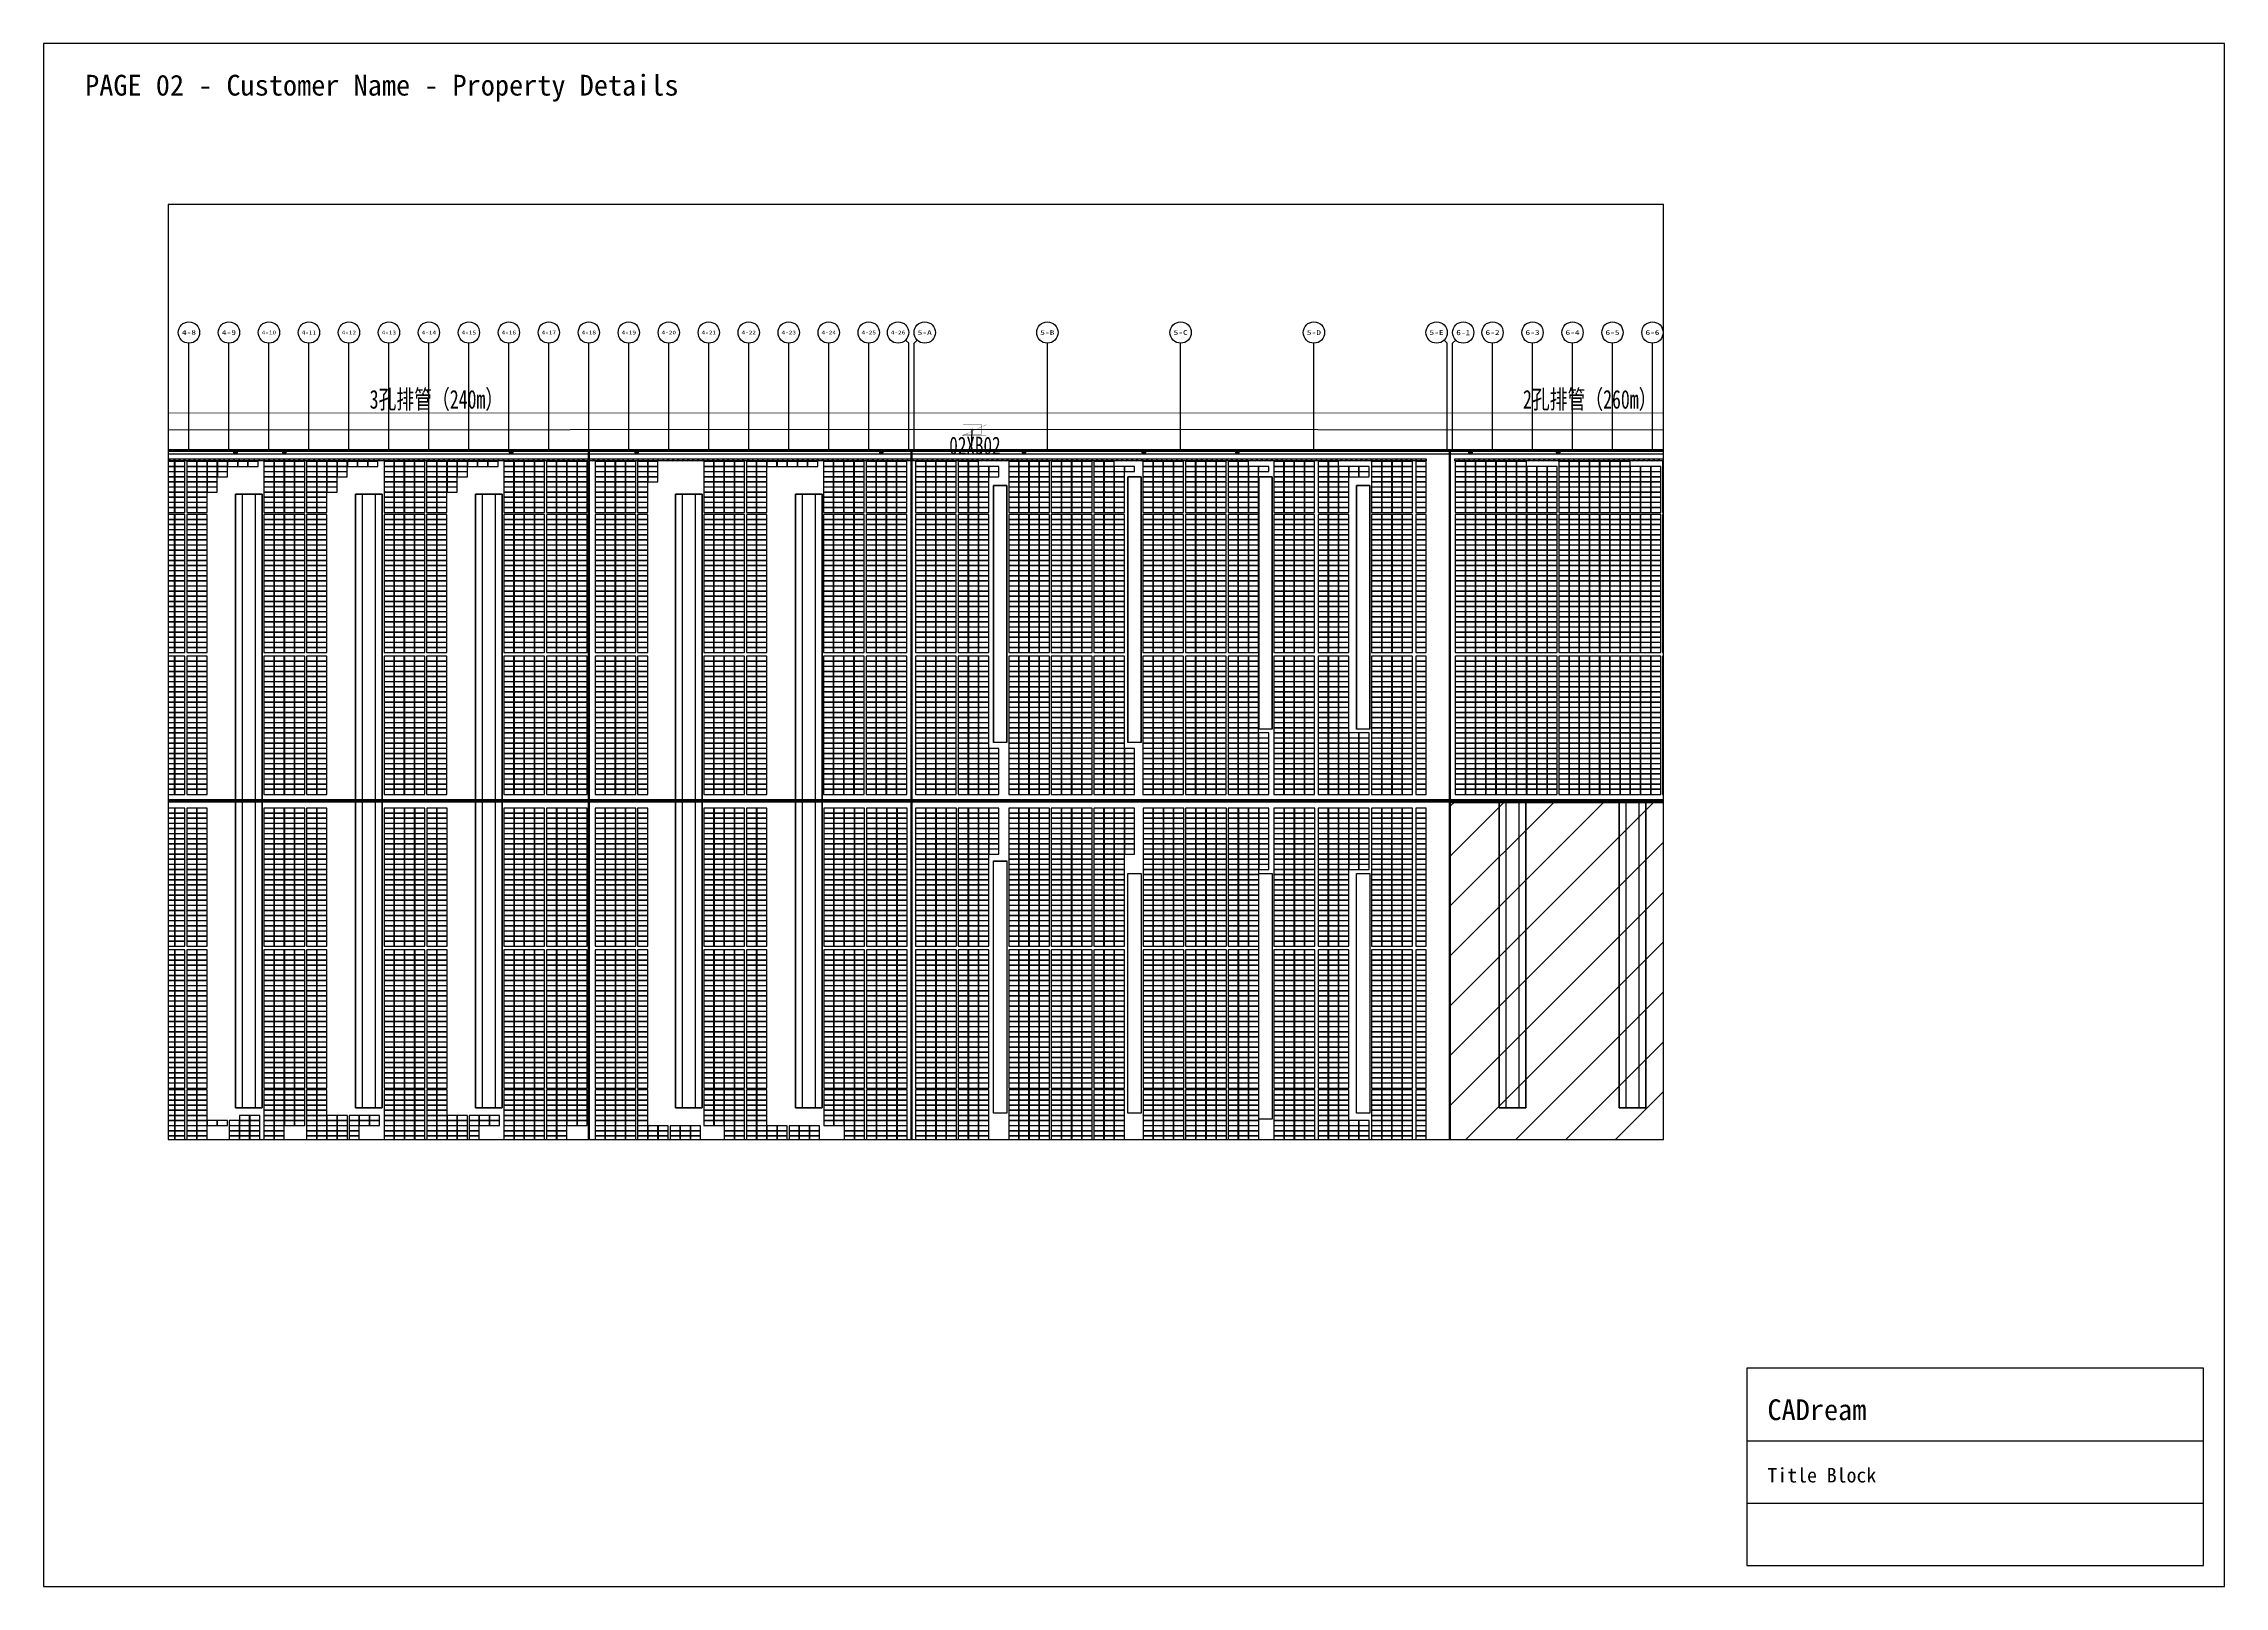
# Paper-space layout 'Layout1' of a CAD drawing. Header units: metres, sheet in millimetres. Extents: x 0 to 420, y 0 to 297.
# The model-space entities are those that its viewports show. They can reach past a viewport. Long polylines and large blocks are cut down to what shows.
import ezdxf
from ezdxf.enums import TextEntityAlignment as Align

# ---------------------------------------------------------------- set-up
doc = ezdxf.new("R2010")
doc.units = ezdxf.units.M
for name, color, linetype in [('AXIS', 3, 'Continuous'), ('AXIS_TEXT', 7, 'Continuous'), ('SHEET_BORDER', 8, 'Continuous'), ('SHEET_TEXT', 5, 'Continuous'), ('SHEET_TITLEBLOCK', 7, 'Continuous'), ('SHEET_VIEWPORT_FRAME', 6, 'Continuous'), ('WALL', 9, 'Continuous'), ('单元区域外轮廓', 7, 'ByLayer'), ('屋脊线', 7, 'ByLayer'), ('接线图文字', 7, 'Continuous'), ('文字', 7, 'Continuous'), ('电缆通道', 7, 'ByLayer'), ('箱变', 7, 'ByLayer'), ('箱逆', 2, 'Continuous'), ('组件', 7, 'ByLayer'), ('运维走道板', 1, 'Continuous'), ('逆变器', 7, 'ByLayer'), ('障碍物', 7, 'ByLayer')]:
    doc.layers.add(name, color=color, linetype=linetype)
doc.styles.add('Albedo', font='gbenor', dxfattribs={"bigfont": 'gbcbig'})
doc.styles.add('COMPLEX', font='COMPLEX')
doc.styles.add('仿宋1250', font='txt', dxfattribs={"width": 0.7071, "height": 1250})
doc.styles.add('宋体', font='txt', dxfattribs={"width": 0.7, "height": 100})

# ---------------------------------------------------------------- blocks, each defined once
blk = doc.blocks.new('CADREAM_TITLEBLOCK_V1')
at = {"layer": 'SHEET_TITLEBLOCK'}
for p, q in [((0, 24), (88, 24)), ((0, 12), (88, 12))]:
    blk.add_line(p, q, dxfattribs=at)
blk.add_lwpolyline([(0, 0), (88, 0), (88, 38), (0, 38)], close=True, dxfattribs=at)
for s, height, p in [('CADream', 4, (4, 28)), ('Title Block', 2.8, (4, 16))]:
    blk.add_text(s, height=height, dxfattribs=at).set_placement(p)
blk = doc.blocks.new('_AXISO')
blk.add_circle((0, 0), 0.5)
at = {"layer": 'AXIS_TEXT', "style": 'COMPLEX', "width": 1.041667}
blk.add_attdef('A', text='', height=0.56, dxfattribs=at).set_placement((-0.25, -0.28), (0.25, -0.28), align=Align.FIT)
blk = doc.blocks.new('DT1')
at = {"layer": 'AXIS', "color": 252, "true_color": 0x939598}
for p, q in [((591760, 2023104), (591760, 2047104)), ((600760, 2023104), (600760, 2047104)), ((609760, 2023104), (609760, 2047104)), ((618760, 2023104), (618760, 2047104)), ((627760, 2023104), (627760, 2047104)), ((636760, 2023104), (636760, 2047104)), ((645760, 2023104), (645760, 2047104)), ((654760, 2023104), (654760, 2047104)), ((663760, 2023104), (663760, 2047104)), ((672760, 2023104), (672760, 2047104)), ((681760, 2023104), (681760, 2047104)), ((690760, 2023104), (690760, 2047104)), ((699760, 2023104), (699760, 2047104)), ((708760, 2023104), (708760, 2047104)), ((717760, 2023104), (717760, 2047104)), ((726760, 2023104), (726760, 2047104)), ((735760, 2023104), (735760, 2047104)), ((744760, 2023104), (744760, 2047104)), ((753057, 2047807), (753760, 2047104)), ((753760, 2023104), (753760, 2047104)), ((755663, 2047807), (754960, 2047104)), ((754960, 2023104), (754960, 2047104)), ((784960, 2023104), (784960, 2047104)), ((814960, 2023104), (814960, 2047104)), ((844960, 2023104), (844960, 2047104)), ((874257, 2047807), (874960, 2047104)), ((874960, 2023104), (874960, 2047104)), ((876863, 2047807), (876160, 2047104)), ((876160, 2023104), (876160, 2047104)), ((885160, 2023104), (885160, 2047104)), ((894160, 2023104), (894160, 2047104)), ((903160, 2023104), (903160, 2047104)), ((912160, 2023104), (912160, 2047104)), ((921160, 2023104), (921160, 2047104))]:
    blk.add_line(p, q, dxfattribs=at)
at = {"layer": 'WALL'}
for p, q in [((1243660, 2023104), (77860, 2023104)), ((1243360, 2022804), (78160, 2022804)), ((528310, 1944104), (681610, 1944104)), ((681910, 1944104), (754210, 1944104)), ((754510, 1944104), (875410, 1944104)), ((875710, 1944104), (1182610, 1944104))]:
    blk.add_line(p, q, dxfattribs=at)
for points in [[(681910, 1865404), (681910, 2022804), (681610, 2022804), (681610, 1865404)], [(754510, 1865404), (754510, 2022804), (754210, 2022804), (754210, 1865404)], [(875710, 1865404), (875710, 2022804), (875410, 2022804), (875410, 1865404)], [(608260, 1875104), (608260, 2013104), (602260, 2013104), (602260, 1875104)], [(635260, 1875104), (635260, 2013104), (629260, 2013104), (629260, 1875104)], [(662260, 1875104), (662260, 2013104), (656260, 2013104), (656260, 1875104)], [(707260, 1875104), (707260, 2013104), (701260, 2013104), (701260, 1875104)], [(734260, 1875104), (734260, 2013104), (728260, 2013104), (728260, 1875104)], [(528310, 1944404), (681610, 1944404), (681610, 1943804), (528310, 1943804)], [(681910, 1944404), (754210, 1944404), (754210, 1943804), (681910, 1943804)], [(754510, 1944404), (875410, 1944404), (875410, 1943804), (754510, 1943804)], [(875710, 1944404), (1182610, 1944404), (1182610, 1943804), (875710, 1943804)], [(892660, 1875104), (892660, 1943804), (886660, 1943804), (886660, 1875104)], [(919660, 1875104), (919660, 1943804), (913660, 1943804), (913660, 1875104)]]:
    blk.add_lwpolyline(points, close=True, dxfattribs=at)
for points in [[(681610, 2022104), (528310, 2022104)], [(754210, 2022104), (681910, 2022104)], [(875410, 2022104), (754510, 2022104)], [(1182610, 2022104), (875710, 2022104)], [(606760, 1875104), (606760, 2013104), (603760, 2013104), (603760, 1875104), (606760, 1875104)], [(633760, 1875104), (633760, 2013104), (630760, 2013104), (630760, 1875104), (633760, 1875104)], [(660760, 1875104), (660760, 2013104), (657760, 2013104), (657760, 1875104), (660760, 1875104)], [(705760, 1875104), (705760, 2013104), (702760, 2013104), (702760, 1875104), (705760, 1875104)], [(732760, 1875104), (732760, 2013104), (729760, 2013104), (729760, 1875104), (732760, 1875104)], [(775860, 1957304), (775860, 2015104), (772860, 2015104), (772860, 1957304), (775860, 1957304)], [(806060, 1957304), (806060, 2017004), (803060, 2017004), (803060, 1957304), (806060, 1957304)], [(835560, 1960304), (835560, 2017004), (832560, 2017004), (832560, 1960304), (835560, 1960304)], [(857541, 1960304), (857541, 2015104), (854541, 2015104), (854541, 1960304), (857541, 1960304)], [(891160, 1875104), (891160, 1943804), (888160, 1943804), (888160, 1875104), (891160, 1875104)], [(918160, 1875104), (918160, 1943804), (915160, 1943804), (915160, 1875104), (918160, 1875104)], [(775860, 1930604), (775860, 1873904), (772860, 1873904), (772860, 1930604), (775860, 1930604)], [(806060, 1927804), (806060, 1873904), (803060, 1873904), (803060, 1927804), (806060, 1927804)], [(835560, 1927804), (835560, 1872504), (832560, 1872504), (832560, 1927804), (835560, 1927804)], [(857560, 1927804), (857560, 1873904), (854560, 1873904), (854560, 1927804), (857560, 1927804)]]:
    blk.add_lwpolyline(points, dxfattribs=at)
at = {"layer": 'AXIS', "color": 252, "true_color": 0x939598}
ref = blk.add_blockref('_AXISO', (591760, 2049504), dxfattribs=dict(at, xscale=4800, yscale=4800, zscale=4800))
ref.add_attrib('A', '4-8', dxfattribs={"layer": 'AXIS_TEXT', "height": 1093.7}).set_placement((590171, 2048957), (593348, 2048957), align=Align.FIT)
ref = blk.add_blockref('_AXISO', (600760, 2049504), dxfattribs=dict(at, xscale=4800, yscale=4800, zscale=4800))
ref.add_attrib('A', '4-9', dxfattribs={"layer": 'AXIS_TEXT', "height": 1093.7}).set_placement((599171, 2048957), (602348, 2048957), align=Align.FIT)
ref = blk.add_blockref('_AXISO', (609760, 2049504), dxfattribs=dict(at, xscale=4800, yscale=4800, zscale=4800))
ref.add_attrib('A', '4-10', dxfattribs={"layer": 'AXIS_TEXT', "height": 894.9}).set_placement((608141, 2049056), (611379, 2049056), align=Align.FIT)
ref = blk.add_blockref('_AXISO', (618760, 2049504), dxfattribs=dict(at, xscale=4800, yscale=4800, zscale=4800))
ref.add_attrib('A', '4-11', dxfattribs={"layer": 'AXIS_TEXT', "height": 953}).set_placement((617149, 2049027), (620371, 2049027), align=Align.FIT)
ref = blk.add_blockref('_AXISO', (627760, 2049504), dxfattribs=dict(at, xscale=4800, yscale=4800, zscale=4800))
ref.add_attrib('A', '4-12', dxfattribs={"layer": 'AXIS_TEXT', "height": 894.9}).set_placement((626141, 2049056), (629379, 2049056), align=Align.FIT)
ref = blk.add_blockref('_AXISO', (636760, 2049504), dxfattribs=dict(at, xscale=4800, yscale=4800, zscale=4800))
ref.add_attrib('A', '4-13', dxfattribs={"layer": 'AXIS_TEXT', "height": 894.9}).set_placement((635141, 2049056), (638379, 2049056), align=Align.FIT)
ref = blk.add_blockref('_AXISO', (645760, 2049504), dxfattribs=dict(at, xscale=4800, yscale=4800, zscale=4800))
ref.add_attrib('A', '4-14', dxfattribs={"layer": 'AXIS_TEXT', "height": 873.5}).set_placement((644138, 2049067), (647382, 2049067), align=Align.FIT)
ref = blk.add_blockref('_AXISO', (654760, 2049504), dxfattribs=dict(at, xscale=4800, yscale=4800, zscale=4800))
ref.add_attrib('A', '4-15', dxfattribs={"layer": 'AXIS_TEXT', "height": 894.9}).set_placement((653141, 2049056), (656379, 2049056), align=Align.FIT)
ref = blk.add_blockref('_AXISO', (663760, 2049504), dxfattribs=dict(at, xscale=4800, yscale=4800, zscale=4800))
ref.add_attrib('A', '4-16', dxfattribs={"layer": 'AXIS_TEXT', "height": 894.9}).set_placement((662141, 2049056), (665379, 2049056), align=Align.FIT)
ref = blk.add_blockref('_AXISO', (672760, 2049504), dxfattribs=dict(at, xscale=4800, yscale=4800, zscale=4800))
ref.add_attrib('A', '4-17', dxfattribs={"layer": 'AXIS_TEXT', "height": 894.9}).set_placement((671141, 2049056), (674379, 2049056), align=Align.FIT)
ref = blk.add_blockref('_AXISO', (681760, 2049504), dxfattribs=dict(at, xscale=4800, yscale=4800, zscale=4800))
ref.add_attrib('A', '4-18', dxfattribs={"layer": 'AXIS_TEXT', "height": 894.9}).set_placement((680141, 2049056), (683379, 2049056), align=Align.FIT)
ref = blk.add_blockref('_AXISO', (690760, 2049504), dxfattribs=dict(at, xscale=4800, yscale=4800, zscale=4800))
ref.add_attrib('A', '4-19', dxfattribs={"layer": 'AXIS_TEXT', "height": 894.9}).set_placement((689141, 2049056), (692379, 2049056), align=Align.FIT)
ref = blk.add_blockref('_AXISO', (699760, 2049504), dxfattribs=dict(at, xscale=4800, yscale=4800, zscale=4800))
ref.add_attrib('A', '4-20', dxfattribs={"layer": 'AXIS_TEXT', "height": 843.2}).set_placement((698134, 2049082), (701386, 2049082), align=Align.FIT)
ref = blk.add_blockref('_AXISO', (708760, 2049504), dxfattribs=dict(at, xscale=4800, yscale=4800, zscale=4800))
ref.add_attrib('A', '4-21', dxfattribs={"layer": 'AXIS_TEXT', "height": 894.9}).set_placement((707141, 2049056), (710379, 2049056), align=Align.FIT)
ref = blk.add_blockref('_AXISO', (717760, 2049504), dxfattribs=dict(at, xscale=4800, yscale=4800, zscale=4800))
ref.add_attrib('A', '4-22', dxfattribs={"layer": 'AXIS_TEXT', "height": 843.2}).set_placement((716134, 2049082), (719386, 2049082), align=Align.FIT)
ref = blk.add_blockref('_AXISO', (726760, 2049504), dxfattribs=dict(at, xscale=4800, yscale=4800, zscale=4800))
ref.add_attrib('A', '4-23', dxfattribs={"layer": 'AXIS_TEXT', "height": 843.2}).set_placement((725134, 2049082), (728386, 2049082), align=Align.FIT)
ref = blk.add_blockref('_AXISO', (735760, 2049504), dxfattribs=dict(at, xscale=4800, yscale=4800, zscale=4800))
ref.add_attrib('A', '4-24', dxfattribs={"layer": 'AXIS_TEXT', "height": 824.2}).set_placement((734131, 2049092), (737389, 2049092), align=Align.FIT)
ref = blk.add_blockref('_AXISO', (744760, 2049504), dxfattribs=dict(at, xscale=4800, yscale=4800, zscale=4800))
ref.add_attrib('A', '4-25', dxfattribs={"layer": 'AXIS_TEXT', "height": 843.2}).set_placement((743134, 2049082), (746386, 2049082), align=Align.FIT)
ref = blk.add_blockref('_AXISO', (751360, 2049504), dxfattribs=dict(at, xscale=4800, yscale=4800, zscale=4800))
ref.add_attrib('A', '4-26', dxfattribs={"layer": 'AXIS_TEXT', "height": 843.2}).set_placement((749734, 2049082), (752986, 2049082), align=Align.FIT)
ref = blk.add_blockref('_AXISO', (757360, 2049504), dxfattribs=dict(at, xscale=4800, yscale=4800, zscale=4800))
ref.add_attrib('A', '5-A', dxfattribs={"layer": 'AXIS_TEXT', "height": 1047.5}).set_placement((755764, 2048980), (758956, 2048980), align=Align.FIT)
ref = blk.add_blockref('_AXISO', (784960, 2049504), dxfattribs=dict(at, xscale=4800, yscale=4800, zscale=4800))
ref.add_attrib('A', '5-B', dxfattribs={"layer": 'AXIS_TEXT', "height": 1062.5}).set_placement((783366, 2048972), (786554, 2048972), align=Align.FIT)
ref = blk.add_blockref('_AXISO', (814960, 2049504), dxfattribs=dict(at, xscale=4800, yscale=4800, zscale=4800))
ref.add_attrib('A', '5-C', dxfattribs={"layer": 'AXIS_TEXT', "height": 1093.7}).set_placement((813371, 2048957), (816548, 2048957), align=Align.FIT)
ref = blk.add_blockref('_AXISO', (844960, 2049504), dxfattribs=dict(at, xscale=4800, yscale=4800, zscale=4800))
ref.add_attrib('A', '5-D', dxfattribs={"layer": 'AXIS_TEXT', "height": 1062.5}).set_placement((843366, 2048972), (846554, 2048972), align=Align.FIT)
ref = blk.add_blockref('_AXISO', (872560, 2049504), dxfattribs=dict(at, xscale=4800, yscale=4800, zscale=4800))
ref.add_attrib('A', '5-E', dxfattribs={"layer": 'AXIS_TEXT', "height": 1077.9}).set_placement((870969, 2048965), (874151, 2048965), align=Align.FIT)
ref = blk.add_blockref('_AXISO', (878560, 2049504), dxfattribs=dict(at, xscale=4800, yscale=4800, zscale=4800))
ref.add_attrib('A', '6-1', dxfattribs={"layer": 'AXIS_TEXT', "height": 1198.5}).set_placement((876990, 2048904), (880129, 2048904), align=Align.FIT)
ref = blk.add_blockref('_AXISO', (885160, 2049504), dxfattribs=dict(at, xscale=4800, yscale=4800, zscale=4800))
ref.add_attrib('A', '6-2', dxfattribs={"layer": 'AXIS_TEXT', "height": 1110}).set_placement((883574, 2048949), (886746, 2048949), align=Align.FIT)
ref = blk.add_blockref('_AXISO', (894160, 2049504), dxfattribs=dict(at, xscale=4800, yscale=4800, zscale=4800))
ref.add_attrib('A', '6-3', dxfattribs={"layer": 'AXIS_TEXT', "height": 1110}).set_placement((892574, 2048949), (895746, 2048949), align=Align.FIT)
ref = blk.add_blockref('_AXISO', (903160, 2049504), dxfattribs=dict(at, xscale=4800, yscale=4800, zscale=4800))
ref.add_attrib('A', '6-4', dxfattribs={"layer": 'AXIS_TEXT', "height": 1077.9}).set_placement((901569, 2048965), (904751, 2048965), align=Align.FIT)
ref = blk.add_blockref('_AXISO', (912160, 2049504), dxfattribs=dict(at, xscale=4800, yscale=4800, zscale=4800))
ref.add_attrib('A', '6-5', dxfattribs={"layer": 'AXIS_TEXT', "height": 1110}).set_placement((910574, 2048949), (913746, 2048949), align=Align.FIT)
ref = blk.add_blockref('_AXISO', (921160, 2049504), dxfattribs=dict(at, xscale=4800, yscale=4800, zscale=4800))
ref.add_attrib('A', '6-6', dxfattribs={"layer": 'AXIS_TEXT', "height": 1110}).set_placement((919574, 2048949), (922746, 2048949), align=Align.FIT)
blk = doc.blocks.new('*U582')
at = {"layer": '单元区域外轮廓', "color": 2}
blk.add_polyline3d([(582600, -78700, 12000), (-582600, -78700, 12000), (-582600, 78700, 12000), (582600, 78700, 12000)], close=True, dxfattribs=at)
at = {"flags": 1}
for tag in ['unit_id', 'unit_name', 'parapet_height', 'ground_elevation', 'is_enable_parapet']:
    blk.add_attdef(tag, (0, 0), '', height=2.5, dxfattribs=at)
blk = doc.blocks.new('*U583')
at = {"layer": '屋脊线', "color": 30}
for p, q in [((582600, 78700, 12000), (-582600, 78700, 12000)), ((582600, 0, 16000), (-582600, 0, 16000))]:
    blk.add_line(p, q, dxfattribs=at)
at = {"flags": 1}
for tag in ['unit_id', 'unit_name']:
    blk.add_attdef(tag, (0, 0), '', height=2.5, dxfattribs=at)
blk = doc.blocks.new('*U584')
at = {"color": 0}
blk.add_polyline3d([(0, 0, 0), (228, 0, 0), (228, 113, 6), (0, 113, 6)], close=True, dxfattribs=at)
at = {"flags": 1}
for tag in ['silicon-material', 'panel-length', 'panel-width', 'panel-height', 'mounting-hole-spacing1', 'mounting-hole-spacing2', 'userid', 'module-material', 'theme', 'name', 'vmpo', 'voco', 'pmax', 'company-name', 'note', 'id', 'impo', 'isco']:
    blk.add_attdef(tag, (0, 0), '', height=2.5, dxfattribs=at)
blk = doc.blocks.new('*U585')
at = {"layer": '组件', "color": 180}
for p in [(-7678, -272, 1596), (-7678, -387, 1590), (-7678, -502, 1584), (-7449, -272, 1596), (-7449, -387, 1590), (-7449, -502, 1584), (-7219, -272, 1596), (-7219, -387, 1590), (-7219, -502, 1584), (-6951, -272, 1596), (-6951, -387, 1590), (-6951, -502, 1584), (-6721, -272, 1596), (-6721, -387, 1590), (-6721, -502, 1584), (-5211, -272, 1596), (-5211, -387, 1590), (-5211, -502, 1584), (-4982, -272, 1596), (-4982, -387, 1590), (-4982, -502, 1584), (-4752, -272, 1596), (-4752, -387, 1590), (-4752, -502, 1584), (-4522, -272, 1596), (-4522, -387, 1590), (-4522, -502, 1584), (-4252, -272, 1596), (-4252, -387, 1590), (-4252, -502, 1584), (-4022, -272, 1596), (-4022, -387, 1590), (-4022, -502, 1584), (-2508, -272, 1596), (-2508, -387, 1590), (-2508, -502, 1584), (-2279, -272, 1596), (-2279, -387, 1590), (-2279, -502, 1584), (-2049, -272, 1596), (-2049, -387, 1590), (-2049, -502, 1584), (-1819, -272, 1596), (-1819, -387, 1590), (-1819, -502, 1584), (-1549, -272, 1596), (-1549, -387, 1590), (-1549, -502, 1584), (-7678, -618, 1579), (-7678, -733, 1573), (-7678, -848, 1567), (-7678, -963, 1561), (-7678, -1079, 1555), (-7449, -618, 1579), (-7449, -733, 1573), (-7449, -848, 1567), (-7449, -963, 1561), (-7449, -1079, 1555), (-7219, -618, 1579), (-7219, -733, 1573), (-7219, -848, 1567), (-7219, -963, 1561), (-7219, -1079, 1555), (-6951, -618, 1579), (-6951, -733, 1573), (-6951, -848, 1567), (-6951, -963, 1561), (-6951, -1079, 1555), (-6721, -618, 1579), (-6721, -733, 1573), (-6721, -848, 1567), (-6721, -963, 1561), (-6721, -1079, 1555), (-5211, -618, 1579), (-5211, -733, 1573), (-5211, -848, 1567), (-5211, -963, 1561), (-5211, -1079, 1555), (-4982, -618, 1579), (-4982, -733, 1573), (-4982, -848, 1567), (-4982, -963, 1561), (-4982, -1079, 1555), (-4752, -618, 1579), (-4752, -733, 1573), (-4752, -848, 1567), (-4752, -963, 1561), (-4752, -1079, 1555), (-4522, -618, 1579), (-4522, -733, 1573), (-4522, -848, 1567), (-4522, -963, 1561), (-4522, -1079, 1555), (-4252, -618, 1579), (-4252, -733, 1573), (-4252, -848, 1567), (-4252, -963, 1561), (-4252, -1079, 1555), (-4022, -618, 1579), (-4022, -733, 1573), (-4022, -848, 1567), (-4022, -963, 1561), (-4022, -1079, 1555), (-2508, -618, 1579), (-2508, -733, 1573), (-2508, -848, 1567), (-2508, -963, 1561), (-2508, -1079, 1555), (-2279, -618, 1579), (-2279, -733, 1573), (-2279, -848, 1567), (-2279, -963, 1561), (-2279, -1079, 1555), (-2049, -618, 1579), (-2049, -733, 1573), (-2049, -848, 1567), (-2049, -963, 1561), (-2049, -1079, 1555), (-1819, -618, 1579), (-1819, -733, 1573), (-1819, -848, 1567), (-1819, -963, 1561), (-1819, -1079, 1555), (-1549, -618, 1579), (-1549, -733, 1573), (-1549, -848, 1567), (-1549, -963, 1561), (-1549, -1079, 1555), (-7678, -1194, 1549), (-7678, -1309, 1543), (-7678, -1424, 1538), (-7678, -1540, 1532), (-7449, -1194, 1549), (-7449, -1309, 1543), (-7449, -1424, 1538), (-7449, -1540, 1532), (-7219, -1194, 1549), (-7219, -1309, 1543), (-7219, -1424, 1538), (-7219, -1540, 1532), (-6951, -1194, 1549), (-6951, -1309, 1543), (-6951, -1424, 1538), (-6951, -1540, 1532), (-6721, -1194, 1549), (-6721, -1309, 1543), (-6721, -1424, 1538), (-6721, -1540, 1532), (-5211, -1194, 1549), (-5211, -1309, 1543), (-5211, -1424, 1538), (-5211, -1540, 1532), (-4982, -1194, 1549), (-4982, -1309, 1543), (-4982, -1424, 1538), (-4982, -1540, 1532), (-4752, -1194, 1549), (-4752, -1309, 1543), (-4752, -1424, 1538), (-4752, -1540, 1532), (-4522, -1194, 1549), (-4522, -1309, 1543), (-4522, -1424, 1538), (-4522, -1540, 1532), (-4252, -1194, 1549), (-4252, -1309, 1543), (-4252, -1424, 1538), (-4252, -1540, 1532), (-4022, -1194, 1549), (-4022, -1309, 1543), (-4022, -1424, 1538), (-4022, -1540, 1532), (-2508, -1194, 1549), (-2508, -1309, 1543), (-2508, -1424, 1538), (-2508, -1540, 1532), (-2279, -1194, 1549), (-2279, -1309, 1543), (-2279, -1424, 1538), (-2279, -1540, 1532), (-2049, -1194, 1549), (-2049, -1309, 1543), (-2049, -1424, 1538), (-2049, -1540, 1532), (-1819, -1194, 1549), (-1819, -1309, 1543), (-1819, -1424, 1538), (-1819, -1540, 1532), (-1549, -1194, 1549), (-1549, -1309, 1543), (-1549, -1424, 1538), (-1549, -1540, 1532), (-7678, -1655, 1526), (-7678, -1770, 1520), (-7678, -1885, 1514), (-7678, -2001, 1508), (-7449, -1655, 1526), (-7449, -1770, 1520), (-7449, -1885, 1514), (-7449, -2001, 1508), (-7219, -1655, 1526), (-7219, -1770, 1520), (-7219, -1885, 1514), (-7219, -2001, 1508), (-6951, -1655, 1526), (-6951, -1770, 1520), (-6951, -1885, 1514), (-6951, -2001, 1508), (-6721, -1655, 1526), (-6721, -1770, 1520), (-6721, -1885, 1514), (-6721, -2001, 1508), (-5211, -1655, 1526), (-5211, -1770, 1520), (-5211, -1885, 1514), (-5211, -2001, 1508), (-4982, -1655, 1526), (-4982, -1770, 1520), (-4982, -1885, 1514), (-4982, -2001, 1508), (-4752, -1655, 1526), (-4752, -1770, 1520), (-4752, -1885, 1514), (-4752, -2001, 1508), (-4522, -1655, 1526), (-4522, -1770, 1520), (-4522, -1885, 1514), (-4522, -2001, 1508), (-4252, -1655, 1526), (-4252, -1770, 1520), (-4252, -1885, 1514), (-4252, -2001, 1508), (-4022, -1655, 1526), (-4022, -1770, 1520), (-4022, -1885, 1514), (-4022, -2001, 1508), (-2508, -1655, 1526), (-2508, -1770, 1520), (-2508, -1885, 1514), (-2508, -2001, 1508), (-2279, -1655, 1526), (-2279, -1770, 1520), (-2279, -1885, 1514), (-2279, -2001, 1508), (-2049, -1655, 1526), (-2049, -1770, 1520), (-2049, -1885, 1514), (-2049, -2001, 1508), (-1819, -1655, 1526), (-1819, -1770, 1520), (-1819, -1885, 1514), (-1819, -2001, 1508), (-1549, -1655, 1526), (-1549, -1770, 1520), (-1549, -1885, 1514), (-1549, -2001, 1508), (-7678, -2116, 1502), (-7678, -2231, 1497), (-7678, -2346, 1491), (-7678, -2462, 1485), (-7449, -2116, 1502), (-7449, -2231, 1497), (-7449, -2346, 1491), (-7449, -2462, 1485), (-7219, -2116, 1502), (-7219, -2231, 1497), (-7219, -2346, 1491), (-7219, -2462, 1485), (-6951, -2116, 1502), (-6951, -2231, 1497), (-6951, -2346, 1491), (-6951, -2462, 1485), (-6721, -2116, 1502), (-6721, -2231, 1497), (-6721, -2346, 1491), (-6721, -2462, 1485), (-5211, -2116, 1502), (-5211, -2231, 1497), (-5211, -2346, 1491), (-5211, -2462, 1485), (-4982, -2116, 1502), (-4982, -2231, 1497), (-4982, -2346, 1491), (-4982, -2462, 1485), (-4752, -2116, 1502), (-4752, -2231, 1497), (-4752, -2346, 1491), (-4752, -2462, 1485), (-4522, -2116, 1502), (-4522, -2231, 1497), (-4522, -2346, 1491), (-4522, -2462, 1485), (-4252, -2116, 1502), (-4252, -2231, 1497), (-4252, -2346, 1491), (-4252, -2462, 1485), (-4022, -2116, 1502), (-4022, -2231, 1497), (-4022, -2346, 1491), (-4022, -2462, 1485), (-2508, -2116, 1502), (-2508, -2231, 1497), (-2508, -2346, 1491), (-2508, -2462, 1485), (-2279, -2116, 1502), (-2279, -2231, 1497), (-2279, -2346, 1491), (-2279, -2462, 1485), (-2049, -2116, 1502), (-2049, -2231, 1497), (-2049, -2346, 1491), (-2049, -2462, 1485), (-1819, -2116, 1502), (-1819, -2231, 1497), (-1819, -2346, 1491), (-1819, -2462, 1485), (-1549, -2116, 1502), (-1549, -2231, 1497), (-1549, -2346, 1491), (-1549, -2462, 1485), (-7678, -2577, 1479), (-7678, -2692, 1473), (-7678, -2807, 1467), (-7678, -2923, 1461), (-7678, -3038, 1456), (-7449, -2577, 1479), (-7449, -2692, 1473), (-7449, -2807, 1467), (-7449, -2923, 1461), (-7449, -3038, 1456), (-7219, -2577, 1479), (-7219, -2692, 1473), (-7219, -2807, 1467), (-7219, -2923, 1461), (-7219, -3038, 1456), (-6951, -2577, 1479), (-6951, -2692, 1473), (-6951, -2807, 1467), (-6951, -2923, 1461), (-6951, -3038, 1456), (-6721, -2577, 1479), (-6721, -2692, 1473), (-6721, -2807, 1467), (-6721, -2923, 1461), (-6721, -3038, 1456), (-5211, -2577, 1479), (-5211, -2692, 1473), (-5211, -2807, 1467), (-5211, -2923, 1461), (-5211, -3038, 1456), (-4982, -2577, 1479), (-4982, -2692, 1473), (-4982, -2807, 1467), (-4982, -2923, 1461), (-4982, -3038, 1456), (-4752, -2577, 1479), (-4752, -2692, 1473), (-4752, -2807, 1467), (-4752, -2923, 1461), (-4752, -3038, 1456), (-4522, -2577, 1479), (-4522, -2692, 1473), (-4522, -2807, 1467), (-4522, -2923, 1461), (-4522, -3038, 1456), (-4252, -2577, 1479), (-4252, -2692, 1473), (-4252, -2807, 1467), (-4252, -2923, 1461), (-4252, -3038, 1456), (-4022, -2577, 1479), (-4022, -2692, 1473), (-4022, -2807, 1467), (-4022, -2923, 1461), (-4022, -3038, 1456), (-2508, -2577, 1479), (-2508, -2692, 1473), (-2508, -2807, 1467), (-2508, -2923, 1461), (-2508, -3038, 1456), (-2279, -2577, 1479), (-2279, -2692, 1473), (-2279, -2807, 1467), (-2279, -2923, 1461), (-2279, -3038, 1456), (-2049, -2577, 1479), (-2049, -2692, 1473), (-2049, -2807, 1467), (-2049, -2923, 1461), (-2049, -3038, 1456), (-1819, -2577, 1479), (-1819, -2692, 1473), (-1819, -2807, 1467), (-1819, -2923, 1461), (-1819, -3038, 1456), (-1549, -2577, 1479), (-1549, -2692, 1473), (-1549, -2807, 1467), (-1549, -2923, 1461), (-1549, -3038, 1456), (-7678, -3153, 1450), (-7678, -3268, 1444), (-7678, -3462, 1434), (-7449, -3153, 1450), (-7449, -3268, 1444), (-7449, -3462, 1434), (-7219, -3153, 1450), (-7219, -3268, 1444), (-7219, -3462, 1434), (-6951, -3153, 1450), (-6951, -3268, 1444), (-6951, -3462, 1434), (-6721, -3153, 1450), (-6721, -3268, 1444), (-6721, -3462, 1434), (-5211, -3153, 1450), (-5211, -3268, 1444), (-5211, -3462, 1434), (-4982, -3153, 1450), (-4982, -3268, 1444), (-4982, -3462, 1434), (-4752, -3153, 1450), (-4752, -3268, 1444), (-4752, -3462, 1434), (-4522, -3153, 1450), (-4522, -3268, 1444), (-4522, -3462, 1434), (-4252, -3153, 1450), (-4252, -3268, 1444), (-4252, -3462, 1434), (-4022, -3153, 1450), (-4022, -3268, 1444), (-4022, -3462, 1434), (-2508, -3153, 1450), (-2508, -3268, 1444), (-2508, -3462, 1434), (-2279, -3153, 1450), (-2279, -3268, 1444), (-2279, -3462, 1434), (-2049, -3153, 1450), (-2049, -3268, 1444), (-2049, -3462, 1434), (-1819, -3153, 1450), (-1819, -3268, 1444), (-1819, -3462, 1434), (-1549, -3153, 1450), (-1549, -3268, 1444), (-1549, -3462, 1434), (-7678, -3577, 1428), (-7678, -3692, 1422), (-7678, -3807, 1417), (-7678, -3923, 1411), (-7678, -4038, 1405), (-7449, -3577, 1428), (-7449, -3692, 1422), (-7449, -3807, 1417), (-7449, -3923, 1411), (-7449, -4038, 1405), (-7219, -3577, 1428), (-7219, -3692, 1422), (-7219, -3807, 1417), (-7219, -3923, 1411), (-7219, -4038, 1405), (-6951, -3577, 1428), (-6951, -3692, 1422), (-6951, -3807, 1417), (-6951, -3923, 1411), (-6951, -4038, 1405), (-6721, -3577, 1428), (-6721, -3692, 1422), (-6721, -3807, 1417), (-6721, -3923, 1411), (-6721, -4038, 1405), (-5211, -3577, 1428), (-5211, -3692, 1422), (-5211, -3807, 1417), (-5211, -3923, 1411), (-5211, -4038, 1405), (-4982, -3577, 1428), (-4982, -3692, 1422), (-4982, -3807, 1417), (-4982, -3923, 1411), (-4982, -4038, 1405), (-4752, -3577, 1428), (-4752, -3692, 1422), (-4752, -3807, 1417), (-4752, -3923, 1411), (-4752, -4038, 1405), (-4522, -3577, 1428), (-4522, -3692, 1422), (-4522, -3807, 1417), (-4522, -3923, 1411), (-4522, -4038, 1405), (-4252, -3577, 1428), (-4252, -3692, 1422), (-4252, -3807, 1417), (-4252, -3923, 1411), (-4252, -4038, 1405), (-4022, -3577, 1428), (-4022, -3692, 1422), (-4022, -3807, 1417), (-4022, -3923, 1411), (-4022, -4038, 1405), (-2508, -3577, 1428), (-2508, -3692, 1422), (-2508, -3807, 1417), (-2508, -3923, 1411), (-2508, -4038, 1405), (-2279, -3577, 1428), (-2279, -3692, 1422), (-2279, -3807, 1417), (-2279, -3923, 1411), (-2279, -4038, 1405), (-2049, -3577, 1428), (-2049, -3692, 1422), (-2049, -3807, 1417), (-2049, -3923, 1411), (-2049, -4038, 1405), (-1819, -3577, 1428), (-1819, -3692, 1422), (-1819, -3807, 1417), (-1819, -3923, 1411), (-1819, -4038, 1405), (-1549, -3577, 1428), (-1549, -3692, 1422), (-1549, -3807, 1417), (-1549, -3923, 1411), (-1549, -4038, 1405), (-7678, -4153, 1399), (-7678, -4268, 1393), (-7678, -4384, 1387), (-7678, -4499, 1381), (-7449, -4153, 1399), (-7449, -4268, 1393), (-7449, -4384, 1387), (-7449, -4499, 1381), (-7219, -4153, 1399), (-7219, -4268, 1393), (-7219, -4384, 1387), (-7219, -4499, 1381), (-6951, -4153, 1399), (-6951, -4268, 1393), (-6951, -4384, 1387), (-6951, -4499, 1381), (-6721, -4153, 1399), (-6721, -4268, 1393), (-6721, -4384, 1387), (-6721, -4499, 1381), (-5211, -4153, 1399), (-5211, -4268, 1393), (-5211, -4384, 1387), (-5211, -4499, 1381), (-4982, -4153, 1399), (-4982, -4268, 1393), (-4982, -4384, 1387), (-4982, -4499, 1381), (-4752, -4153, 1399), (-4752, -4268, 1393), (-4752, -4384, 1387), (-4752, -4499, 1381), (-4522, -4153, 1399), (-4522, -4268, 1393), (-4522, -4384, 1387), (-4522, -4499, 1381), (-4252, -4153, 1399), (-4252, -4268, 1393), (-4252, -4384, 1387), (-4252, -4499, 1381), (-4022, -4153, 1399), (-4022, -4268, 1393), (-4022, -4384, 1387), (-4022, -4499, 1381), (-2508, -4153, 1399), (-2508, -4268, 1393), (-2508, -4384, 1387), (-2508, -4499, 1381), (-2279, -4153, 1399), (-2279, -4268, 1393), (-2279, -4384, 1387), (-2279, -4499, 1381), (-2049, -4153, 1399), (-2049, -4268, 1393), (-2049, -4384, 1387), (-2049, -4499, 1381), (-1819, -4153, 1399), (-1819, -4268, 1393), (-1819, -4384, 1387), (-1819, -4499, 1381), (-1549, -4153, 1399), (-1549, -4268, 1393), (-1549, -4384, 1387), (-1549, -4499, 1381), (-7678, -4614, 1375), (-7678, -4729, 1370), (-7678, -4845, 1364), (-7678, -4960, 1358), (-7449, -4614, 1375), (-7449, -4729, 1370), (-7449, -4845, 1364), (-7449, -4960, 1358), (-7219, -4614, 1375), (-7219, -4729, 1370), (-7219, -4845, 1364), (-7219, -4960, 1358), (-6951, -4614, 1375), (-6951, -4729, 1370), (-6951, -4845, 1364), (-6951, -4960, 1358), (-6721, -4614, 1375), (-6721, -4729, 1370), (-6721, -4845, 1364), (-6721, -4960, 1358), (-5211, -4614, 1375), (-5211, -4729, 1370), (-5211, -4845, 1364), (-5211, -4960, 1358), (-4982, -4614, 1375), (-4982, -4729, 1370), (-4982, -4845, 1364), (-4982, -4960, 1358), (-4752, -4614, 1375), (-4752, -4729, 1370), (-4752, -4845, 1364), (-4752, -4960, 1358), (-4522, -4614, 1375), (-4522, -4729, 1370), (-4522, -4845, 1364), (-4522, -4960, 1358), (-4252, -4614, 1375), (-4252, -4729, 1370), (-4252, -4845, 1364), (-4252, -4960, 1358), (-4022, -4614, 1375), (-4022, -4729, 1370), (-4022, -4845, 1364), (-4022, -4960, 1358), (-2508, -4614, 1375), (-2508, -4729, 1370), (-2508, -4845, 1364), (-2508, -4960, 1358), (-2279, -4614, 1375), (-2279, -4729, 1370), (-2279, -4845, 1364), (-2279, -4960, 1358), (-2049, -4614, 1375), (-2049, -4729, 1370), (-2049, -4845, 1364), (-2049, -4960, 1358), (-1819, -4614, 1375), (-1819, -4729, 1370), (-1819, -4845, 1364), (-1819, -4960, 1358), (-1549, -4614, 1375), (-1549, -4729, 1370), (-1549, -4845, 1364), (-1549, -4960, 1358), (-7678, -5075, 1352), (-7678, -5190, 1346), (-7678, -5306, 1340), (-7678, -5421, 1334), (-7449, -5075, 1352), (-7449, -5190, 1346), (-7449, -5306, 1340), (-7449, -5421, 1334), (-7219, -5075, 1352), (-7219, -5190, 1346), (-7219, -5306, 1340), (-7219, -5421, 1334), (-6951, -5075, 1352), (-6951, -5190, 1346), (-6951, -5306, 1340), (-6951, -5421, 1334), (-6721, -5075, 1352), (-6721, -5190, 1346), (-6721, -5306, 1340), (-6721, -5421, 1334), (-5211, -5075, 1352), (-5211, -5190, 1346), (-5211, -5306, 1340), (-5211, -5421, 1334), (-4982, -5075, 1352), (-4982, -5190, 1346), (-4982, -5306, 1340), (-4982, -5421, 1334), (-4752, -5075, 1352), (-4752, -5190, 1346), (-4752, -5306, 1340), (-4752, -5421, 1334), (-4522, -5075, 1352), (-4522, -5190, 1346), (-4522, -5306, 1340), (-4522, -5421, 1334), (-4252, -5075, 1352), (-4252, -5190, 1346), (-4252, -5306, 1340), (-4252, -5421, 1334), (-4022, -5075, 1352), (-4022, -5190, 1346), (-4022, -5306, 1340), (-4022, -5421, 1334), (-2508, -5075, 1352), (-2508, -5190, 1346), (-2508, -5306, 1340), (-2508, -5421, 1334), (-2279, -5075, 1352), (-2279, -5190, 1346), (-2279, -5306, 1340), (-2279, -5421, 1334), (-2049, -5075, 1352), (-2049, -5190, 1346), (-2049, -5306, 1340), (-2049, -5421, 1334), (-1819, -5075, 1352), (-1819, -5190, 1346), (-1819, -5306, 1340), (-1819, -5421, 1334), (-1549, -5075, 1352), (-1549, -5190, 1346), (-1549, -5306, 1340), (-1549, -5421, 1334), (-7678, -5536, 1329), (-7678, -5651, 1323), (-7678, -5767, 1317), (-7678, -5882, 1311), (-7678, -5997, 1305), (-7449, -5536, 1329), (-7449, -5651, 1323), (-7449, -5767, 1317), (-7449, -5882, 1311), (-7449, -5997, 1305), (-7219, -5536, 1329), (-7219, -5651, 1323), (-7219, -5767, 1317), (-7219, -5882, 1311), (-7219, -5997, 1305), (-6951, -5536, 1329), (-6951, -5651, 1323), (-6951, -5767, 1317), (-6951, -5882, 1311), (-6951, -5997, 1305), (-6721, -5536, 1329), (-6721, -5651, 1323), (-6721, -5767, 1317), (-6721, -5882, 1311), (-6721, -5997, 1305), (-5211, -5536, 1329), (-5211, -5651, 1323), (-5211, -5767, 1317), (-5211, -5882, 1311), (-5211, -5997, 1305), (-4982, -5536, 1329), (-4982, -5651, 1323), (-4982, -5767, 1317), (-4982, -5882, 1311), (-4982, -5997, 1305), (-4752, -5536, 1329), (-4752, -5651, 1323), (-4752, -5767, 1317), (-4752, -5882, 1311), (-4752, -5997, 1305), (-4522, -5536, 1329), (-4522, -5651, 1323), (-4522, -5767, 1317), (-4522, -5882, 1311), (-4522, -5997, 1305), (-4252, -5536, 1329), (-4252, -5651, 1323), (-4252, -5767, 1317), (-4252, -5882, 1311), (-4252, -5997, 1305), (-4022, -5536, 1329), (-4022, -5651, 1323), (-4022, -5767, 1317), (-4022, -5882, 1311), (-4022, -5997, 1305), (-2508, -5536, 1329), (-2508, -5651, 1323), (-2508, -5767, 1317), (-2508, -5882, 1311), (-2508, -5997, 1305), (-2279, -5536, 1329), (-2279, -5651, 1323), (-2279, -5767, 1317), (-2279, -5882, 1311), (-2279, -5997, 1305), (-2049, -5536, 1329), (-2049, -5651, 1323), (-2049, -5767, 1317), (-2049, -5882, 1311), (-2049, -5997, 1305), (-1819, -5536, 1329), (-1819, -5651, 1323), (-1819, -5767, 1317), (-1819, -5882, 1311), (-1819, -5997, 1305), (-1549, -5536, 1329), (-1549, -5651, 1323), (-1549, -5767, 1317), (-1549, -5882, 1311), (-1549, -5997, 1305), (-7678, -6112, 1299), (-7678, -6228, 1293), (-7678, -6343, 1288), (-7678, -6458, 1282), (-7449, -6112, 1299), (-7449, -6228, 1293), (-7449, -6343, 1288), (-7449, -6458, 1282), (-7219, -6112, 1299), (-7219, -6228, 1293), (-7219, -6343, 1288), (-7219, -6458, 1282), (-6951, -6112, 1299), (-6951, -6228, 1293), (-6951, -6343, 1288), (-6951, -6458, 1282), (-6721, -6112, 1299), (-6721, -6228, 1293), (-6721, -6343, 1288), (-6721, -6458, 1282), (-5211, -6112, 1299), (-5211, -6228, 1293), (-5211, -6343, 1288), (-5211, -6458, 1282), (-4982, -6112, 1299), (-4982, -6228, 1293), (-4982, -6343, 1288), (-4982, -6458, 1282), (-4752, -6112, 1299), (-4752, -6228, 1293), (-4752, -6343, 1288), (-4752, -6458, 1282), (-4522, -6112, 1299), (-4522, -6228, 1293), (-4522, -6343, 1288), (-4522, -6458, 1282), (-4252, -6112, 1299), (-4252, -6228, 1293), (-4252, -6343, 1288), (-4252, -6458, 1282), (-4022, -6112, 1299), (-4022, -6228, 1293), (-4022, -6343, 1288), (-4022, -6458, 1282), (-2508, -6112, 1299), (-2508, -6228, 1293), (-2508, -6343, 1288), (-2508, -6458, 1282), (-2279, -6112, 1299), (-2279, -6228, 1293), (-2279, -6343, 1288), (-2279, -6458, 1282), (-2049, -6112, 1299), (-2049, -6228, 1293), (-2049, -6343, 1288), (-2049, -6458, 1282), (-1819, -6112, 1299), (-1819, -6228, 1293), (-1819, -6343, 1288), (-1819, -6458, 1282), (-1549, -6112, 1299), (-1549, -6228, 1293), (-1549, -6343, 1288), (-1549, -6458, 1282), (-7678, -6611, 1274), (-7678, -6727, 1268), (-7678, -6842, 1262), (-7678, -6957, 1256), (-7449, -6611, 1274), (-7449, -6727, 1268), (-7449, -6842, 1262), (-7449, -6957, 1256), (-7219, -6611, 1274), (-7219, -6727, 1268), (-7219, -6842, 1262), (-7219, -6957, 1256), (-6951, -6611, 1274), (-6951, -6727, 1268), (-6951, -6842, 1262), (-6951, -6957, 1256), (-6721, -6611, 1274), (-6721, -6727, 1268), (-6721, -6842, 1262), (-6721, -6957, 1256), (-5211, -6611, 1274), (-5211, -6727, 1268), (-5211, -6842, 1262), (-5211, -6957, 1256), (-4982, -6611, 1274), (-4982, -6727, 1268), (-4982, -6842, 1262), (-4982, -6957, 1256), (-4752, -6611, 1274), (-4752, -6727, 1268), (-4752, -6842, 1262), (-4752, -6957, 1256), (-4522, -6611, 1274), (-4522, -6727, 1268), (-4522, -6842, 1262), (-4522, -6957, 1256), (-4252, -6611, 1274), (-4252, -6727, 1268), (-4252, -6842, 1262), (-4252, -6957, 1256), (-4022, -6611, 1274), (-4022, -6727, 1268), (-4022, -6842, 1262), (-4022, -6957, 1256), (-2508, -6611, 1274), (-2508, -6727, 1268), (-2508, -6842, 1262), (-2508, -6957, 1256), (-2279, -6611, 1274), (-2279, -6727, 1268), (-2279, -6842, 1262), (-2279, -6957, 1256), (-2049, -6611, 1274), (-2049, -6727, 1268), (-2049, -6842, 1262), (-2049, -6957, 1256), (-1819, -6611, 1274), (-1819, -6727, 1268), (-1819, -6842, 1262), (-1819, -6957, 1256), (-1549, -6611, 1274), (-1549, -6727, 1268), (-1549, -6842, 1262), (-1549, -6957, 1256), (-1319, -6611, 1274), (-1319, -6727, 1268), (-1319, -6842, 1262), (-1319, -6957, 1256), (-7678, -7072, 1251), (-7678, -7188, 1245), (-7678, -7303, 1239), (-7449, -7072, 1251), (-7449, -7188, 1245), (-7449, -7303, 1239), (-7449, -7418, 1233), (-7219, -7072, 1251), (-7219, -7188, 1245), (-7219, -7303, 1239), (-7219, -7418, 1233), (-6951, -7072, 1251), (-6951, -7188, 1245), (-6951, -7303, 1239), (-6951, -7418, 1233), (-6721, -7072, 1251), (-6721, -7188, 1245), (-6721, -7303, 1239), (-6721, -7418, 1233), (-6491, -7303, 1239), (-6262, -7303, 1239), (-5992, -7303, 1239), (-5992, -7418, 1233), (-5762, -7188, 1245), (-5762, -7303, 1239), (-5762, -7418, 1233), (-5532, -7188, 1245), (-5532, -7303, 1239), (-5532, -7418, 1233), (-5211, -7072, 1251), (-5211, -7188, 1245), (-5211, -7303, 1239), (-5211, -7418, 1233), (-4982, -7072, 1251), (-4982, -7188, 1245), (-4982, -7303, 1239), (-4982, -7418, 1233), (-4752, -7072, 1251), (-4752, -7188, 1245), (-4752, -7303, 1239), (-4522, -7072, 1251), (-4522, -7188, 1245), (-4522, -7303, 1239), (-4252, -7072, 1251), (-4252, -7188, 1245), (-4252, -7303, 1239), (-4252, -7418, 1233), (-4022, -7072, 1251), (-4022, -7188, 1245), (-4022, -7303, 1239), (-4022, -7418, 1233), (-3793, -7188, 1245), (-3793, -7303, 1239), (-3793, -7418, 1233), (-3563, -7188, 1245), (-3563, -7303, 1239), (-3563, -7418, 1233), (-3297, -7188, 1245), (-3297, -7303, 1239), (-3297, -7418, 1233), (-3068, -7188, 1245), (-3068, -7303, 1239), (-2838, -7188, 1245), (-2838, -7303, 1239), (-2508, -7072, 1251), (-2508, -7188, 1245), (-2508, -7303, 1239), (-2508, -7418, 1233), (-2279, -7072, 1251), (-2279, -7188, 1245), (-2279, -7303, 1239), (-2279, -7418, 1233), (-2049, -7072, 1251), (-2049, -7188, 1245), (-2049, -7303, 1239), (-2049, -7418, 1233), (-1819, -7072, 1251), (-1819, -7188, 1245), (-1819, -7303, 1239), (-1819, -7418, 1233), (-1549, -7072, 1251), (-1549, -7188, 1245), (-1549, -7303, 1239), (-1549, -7418, 1233), (-1319, -7072, 1251), (-1319, -7188, 1245), (-1319, -7303, 1239), (-1319, -7418, 1233), (-1090, -7188, 1245), (-1090, -7303, 1239), (-1090, -7418, 1233), (-860, -7188, 1245), (-7449, -7533, 1227), (-7449, -7649, 1221), (-7219, -7533, 1227), (-7219, -7649, 1221), (-6951, -7533, 1227), (-6951, -7649, 1221), (-6721, -7533, 1227), (-6721, -7649, 1221), (-5992, -7533, 1227), (-5992, -7649, 1221), (-5762, -7533, 1227), (-5762, -7649, 1221), (-5532, -7533, 1227), (-5532, -7649, 1221), (-5211, -7533, 1227), (-5211, -7649, 1221), (-4982, -7533, 1227), (-4982, -7649, 1221), (-4252, -7533, 1227), (-4252, -7649, 1221), (-4022, -7533, 1227), (-4022, -7649, 1221), (-3793, -7533, 1227), (-3793, -7649, 1221), (-3563, -7533, 1227), (-3563, -7649, 1221), (-3297, -7533, 1227), (-3297, -7649, 1221), (-2508, -7533, 1227), (-2508, -7649, 1221), (-2279, -7533, 1227), (-2279, -7649, 1221), (-2049, -7533, 1227), (-2049, -7649, 1221), (-1819, -7533, 1227), (-1819, -7649, 1221), (-1549, -7533, 1227), (-1549, -7649, 1221), (-1319, -7533, 1227), (-1319, -7649, 1221), (-1090, -7533, 1227), (-1090, -7649, 1221)]:
    blk.add_blockref('*U584', p, dxfattribs=at)
at = {"layer": '组件', "color": 171}
for p in [(-1319, -272, 1596), (-1319, -387, 1590), (-1319, -502, 1584), (188, -272, 1596), (188, -387, 1590), (188, -502, 1584), (418, -272, 1596), (418, -387, 1590), (418, -502, 1584), (648, -272, 1596), (648, -387, 1590), (648, -502, 1584), (878, -272, 1596), (878, -387, 1590), (878, -502, 1584), (1147, -272, 1596), (1147, -387, 1590), (1147, -502, 1584), (1377, -272, 1596), (1377, -387, 1590), (1377, -502, 1584), (1607, -272, 1596), (1607, -387, 1590), (1607, -502, 1584), (1837, -272, 1596), (1837, -387, 1590), (1837, -502, 1584), (2239, -272, 1596), (2239, -387, 1590), (2239, -502, 1584), (2469, -272, 1596), (2469, -387, 1590), (2469, -502, 1584), (-1319, -618, 1579), (-1319, -733, 1573), (-1319, -848, 1567), (-1319, -963, 1561), (-1319, -1079, 1555), (188, -618, 1579), (188, -733, 1573), (188, -848, 1567), (188, -963, 1561), (188, -1079, 1555), (418, -618, 1579), (418, -733, 1573), (418, -848, 1567), (418, -963, 1561), (418, -1079, 1555), (648, -618, 1579), (648, -733, 1573), (648, -848, 1567), (648, -963, 1561), (648, -1079, 1555), (878, -618, 1579), (878, -733, 1573), (878, -848, 1567), (878, -963, 1561), (878, -1079, 1555), (1147, -618, 1579), (1147, -733, 1573), (1147, -848, 1567), (1147, -963, 1561), (1147, -1079, 1555), (1377, -618, 1579), (1377, -733, 1573), (1377, -848, 1567), (1377, -963, 1561), (1377, -1079, 1555), (1607, -618, 1579), (1607, -733, 1573), (1607, -848, 1567), (1607, -963, 1561), (1607, -1079, 1555), (1837, -618, 1579), (1837, -733, 1573), (1837, -848, 1567), (1837, -963, 1561), (1837, -1079, 1555), (2239, -618, 1579), (2239, -733, 1573), (2239, -848, 1567), (2239, -963, 1561), (2239, -1079, 1555), (2469, -618, 1579), (2469, -733, 1573), (2469, -848, 1567), (2469, -963, 1561), (2469, -1079, 1555), (-1319, -1194, 1549), (-1319, -1309, 1543), (-1319, -1424, 1538), (-1319, -1540, 1532), (188, -1194, 1549), (188, -1309, 1543), (188, -1424, 1538), (188, -1540, 1532), (418, -1194, 1549), (418, -1309, 1543), (418, -1424, 1538), (418, -1540, 1532), (648, -1194, 1549), (648, -1309, 1543), (648, -1424, 1538), (648, -1540, 1532), (878, -1194, 1549), (878, -1309, 1543), (878, -1424, 1538), (878, -1540, 1532), (1147, -1194, 1549), (1147, -1309, 1543), (1147, -1424, 1538), (1147, -1540, 1532), (1377, -1194, 1549), (1377, -1309, 1543), (1377, -1424, 1538), (1377, -1540, 1532), (1607, -1194, 1549), (1607, -1309, 1543), (1607, -1424, 1538), (1607, -1540, 1532), (1837, -1194, 1549), (1837, -1309, 1543), (1837, -1424, 1538), (1837, -1540, 1532), (2239, -1194, 1549), (2239, -1309, 1543), (2239, -1424, 1538), (2239, -1540, 1532), (2469, -1194, 1549), (2469, -1309, 1543), (2469, -1424, 1538), (2469, -1540, 1532), (-1319, -1655, 1526), (-1319, -1770, 1520), (-1319, -1885, 1514), (-1319, -2001, 1508), (188, -1655, 1526), (188, -1770, 1520), (188, -1885, 1514), (188, -2001, 1508), (418, -1655, 1526), (418, -1770, 1520), (418, -1885, 1514), (418, -2001, 1508), (648, -1655, 1526), (648, -1770, 1520), (648, -1885, 1514), (648, -2001, 1508), (878, -1655, 1526), (878, -1770, 1520), (878, -1885, 1514), (878, -2001, 1508), (1147, -1655, 1526), (1147, -1770, 1520), (1147, -1885, 1514), (1147, -2001, 1508), (1377, -1655, 1526), (1377, -1770, 1520), (1377, -1885, 1514), (1377, -2001, 1508), (1607, -1655, 1526), (1607, -1770, 1520), (1607, -1885, 1514), (1607, -2001, 1508), (1837, -1655, 1526), (1837, -1770, 1520), (1837, -1885, 1514), (1837, -2001, 1508), (2239, -1655, 1526), (2239, -1770, 1520), (2239, -1885, 1514), (2239, -2001, 1508), (2469, -1655, 1526), (2469, -1770, 1520), (2469, -1885, 1514), (2469, -2001, 1508), (-1319, -2116, 1502), (-1319, -2231, 1497), (-1319, -2346, 1491), (-1319, -2462, 1485), (188, -2116, 1502), (188, -2231, 1497), (188, -2346, 1491), (188, -2462, 1485), (418, -2116, 1502), (418, -2231, 1497), (418, -2346, 1491), (418, -2462, 1485), (648, -2116, 1502), (648, -2231, 1497), (648, -2346, 1491), (648, -2462, 1485), (878, -2116, 1502), (878, -2231, 1497), (878, -2346, 1491), (878, -2462, 1485), (1147, -2116, 1502), (1147, -2231, 1497), (1147, -2346, 1491), (1147, -2462, 1485), (1377, -2116, 1502), (1377, -2231, 1497), (1377, -2346, 1491), (1377, -2462, 1485), (1607, -2116, 1502), (1607, -2231, 1497), (1607, -2346, 1491), (1607, -2462, 1485), (1837, -2116, 1502), (1837, -2231, 1497), (1837, -2346, 1491), (1837, -2462, 1485), (2239, -2116, 1502), (2239, -2231, 1497), (2239, -2346, 1491), (2239, -2462, 1485), (2469, -2116, 1502), (2469, -2231, 1497), (2469, -2346, 1491), (2469, -2462, 1485), (-1319, -2577, 1479), (-1319, -2692, 1473), (-1319, -2807, 1467), (-1319, -2923, 1461), (-1319, -3038, 1456), (188, -2577, 1479), (188, -2692, 1473), (188, -2807, 1467), (188, -2923, 1461), (188, -3038, 1456), (418, -2577, 1479), (418, -2692, 1473), (418, -2807, 1467), (418, -2923, 1461), (418, -3038, 1456), (648, -2577, 1479), (648, -2692, 1473), (648, -2807, 1467), (648, -2923, 1461), (648, -3038, 1456), (878, -2577, 1479), (878, -2692, 1473), (878, -2807, 1467), (878, -2923, 1461), (878, -3038, 1456), (1147, -2577, 1479), (1147, -2692, 1473), (1147, -2807, 1467), (1147, -2923, 1461), (1147, -3038, 1456), (1377, -2577, 1479), (1377, -2692, 1473), (1377, -2807, 1467), (1377, -2923, 1461), (1377, -3038, 1456), (1607, -2577, 1479), (1607, -2692, 1473), (1607, -2807, 1467), (1607, -2923, 1461), (1607, -3038, 1456), (1837, -2577, 1479), (1837, -2692, 1473), (1837, -2807, 1467), (1837, -2923, 1461), (1837, -3038, 1456), (2239, -2577, 1479), (2239, -2692, 1473), (2239, -2807, 1467), (2239, -2923, 1461), (2239, -3038, 1456), (2469, -2577, 1479), (2469, -2692, 1473), (2469, -2807, 1467), (2469, -2923, 1461), (2469, -3038, 1456), (-1319, -3153, 1450), (-1319, -3268, 1444), (-1319, -3462, 1434), (188, -3153, 1450), (188, -3268, 1444), (188, -3462, 1434), (418, -3153, 1450), (418, -3268, 1444), (418, -3462, 1434), (648, -3153, 1450), (648, -3268, 1444), (648, -3462, 1434), (878, -3153, 1450), (878, -3268, 1444), (878, -3462, 1434), (1147, -3153, 1450), (1147, -3268, 1444), (1147, -3462, 1434), (1377, -3153, 1450), (1377, -3268, 1444), (1377, -3462, 1434), (1607, -3153, 1450), (1607, -3268, 1444), (1607, -3462, 1434), (1837, -3153, 1450), (1837, -3268, 1444), (1837, -3462, 1434), (2239, -3153, 1450), (2239, -3268, 1444), (2239, -3462, 1434), (2469, -3153, 1450), (2469, -3268, 1444), (2469, -3462, 1434), (-1319, -3577, 1428), (-1319, -3692, 1422), (-1319, -3807, 1417), (-1319, -3923, 1411), (-1319, -4038, 1405), (188, -3577, 1428), (188, -3692, 1422), (188, -3807, 1417), (188, -3923, 1411), (188, -4038, 1405), (418, -3577, 1428), (418, -3692, 1422), (418, -3807, 1417), (418, -3923, 1411), (418, -4038, 1405), (648, -3577, 1428), (648, -3692, 1422), (648, -3807, 1417), (648, -3923, 1411), (648, -4038, 1405), (878, -3577, 1428), (878, -3692, 1422), (878, -3807, 1417), (878, -3923, 1411), (878, -4038, 1405), (1147, -3577, 1428), (1147, -3692, 1422), (1147, -3807, 1417), (1147, -3923, 1411), (1147, -4038, 1405), (1377, -3577, 1428), (1377, -3692, 1422), (1377, -3807, 1417), (1377, -3923, 1411), (1377, -4038, 1405), (1607, -3577, 1428), (1607, -3692, 1422), (1607, -3807, 1417), (1607, -3923, 1411), (1607, -4038, 1405), (1837, -3577, 1428), (1837, -3692, 1422), (1837, -3807, 1417), (1837, -3923, 1411), (1837, -4038, 1405), (2239, -3577, 1428), (2239, -3692, 1422), (2239, -3807, 1417), (2239, -3923, 1411), (2239, -4038, 1405), (2469, -3577, 1428), (2469, -3692, 1422), (2469, -3807, 1417), (2469, -3923, 1411), (2469, -4038, 1405), (-1319, -4153, 1399), (-1319, -4268, 1393), (-1319, -4384, 1387), (-1319, -4499, 1381), (188, -4153, 1399), (188, -4268, 1393), (188, -4384, 1387), (188, -4499, 1381), (418, -4153, 1399), (418, -4268, 1393), (418, -4384, 1387), (418, -4499, 1381), (648, -4153, 1399), (648, -4268, 1393), (648, -4384, 1387), (648, -4499, 1381), (878, -4153, 1399), (878, -4268, 1393), (878, -4384, 1387), (878, -4499, 1381), (1147, -4153, 1399), (1147, -4268, 1393), (1147, -4384, 1387), (1147, -4499, 1381), (1377, -4153, 1399), (1377, -4268, 1393), (1377, -4384, 1387), (1377, -4499, 1381), (1607, -4153, 1399), (1607, -4268, 1393), (1607, -4384, 1387), (1607, -4499, 1381), (1837, -4153, 1399), (1837, -4268, 1393), (1837, -4384, 1387), (1837, -4499, 1381), (2239, -4153, 1399), (2239, -4268, 1393), (2239, -4384, 1387), (2239, -4499, 1381), (2469, -4153, 1399), (2469, -4268, 1393), (2469, -4384, 1387), (2469, -4499, 1381), (-1319, -4614, 1375), (-1319, -4729, 1370), (-1319, -4845, 1364), (-1319, -4960, 1358), (188, -4614, 1375), (188, -4729, 1370), (188, -4845, 1364), (188, -4960, 1358), (418, -4614, 1375), (418, -4729, 1370), (418, -4845, 1364), (418, -4960, 1358), (648, -4614, 1375), (648, -4729, 1370), (648, -4845, 1364), (648, -4960, 1358), (878, -4614, 1375), (878, -4729, 1370), (878, -4845, 1364), (878, -4960, 1358), (1147, -4614, 1375), (1147, -4729, 1370), (1147, -4845, 1364), (1147, -4960, 1358), (1377, -4614, 1375), (1377, -4729, 1370), (1377, -4845, 1364), (1377, -4960, 1358), (1607, -4614, 1375), (1607, -4729, 1370), (1607, -4845, 1364), (1607, -4960, 1358), (1837, -4614, 1375), (1837, -4729, 1370), (1837, -4845, 1364), (1837, -4960, 1358), (2239, -4614, 1375), (2239, -4729, 1370), (2239, -4845, 1364), (2239, -4960, 1358), (2469, -4614, 1375), (2469, -4729, 1370), (2469, -4845, 1364), (2469, -4960, 1358), (-1319, -5075, 1352), (-1319, -5190, 1346), (-1319, -5306, 1340), (-1319, -5421, 1334), (188, -5075, 1352), (188, -5190, 1346), (188, -5306, 1340), (188, -5421, 1334), (418, -5075, 1352), (418, -5190, 1346), (418, -5306, 1340), (418, -5421, 1334), (648, -5075, 1352), (648, -5190, 1346), (648, -5306, 1340), (648, -5421, 1334), (878, -5075, 1352), (878, -5190, 1346), (878, -5306, 1340), (878, -5421, 1334), (1147, -5075, 1352), (1147, -5190, 1346), (1147, -5306, 1340), (1147, -5421, 1334), (1377, -5075, 1352), (1377, -5190, 1346), (1377, -5306, 1340), (1377, -5421, 1334), (1607, -5075, 1352), (1607, -5190, 1346), (1607, -5306, 1340), (1607, -5421, 1334), (1837, -5075, 1352), (1837, -5190, 1346), (1837, -5306, 1340), (1837, -5421, 1334), (2239, -5075, 1352), (2239, -5190, 1346), (2239, -5306, 1340), (2239, -5421, 1334), (2469, -5075, 1352), (2469, -5190, 1346), (2469, -5306, 1340), (2469, -5421, 1334), (-1319, -5536, 1329), (-1319, -5651, 1323), (-1319, -5767, 1317), (-1319, -5882, 1311), (-1319, -5997, 1305), (188, -5536, 1329), (188, -5651, 1323), (188, -5767, 1317), (188, -5882, 1311), (188, -5997, 1305), (418, -5536, 1329), (418, -5651, 1323), (418, -5767, 1317), (418, -5882, 1311), (418, -5997, 1305), (648, -5536, 1329), (648, -5651, 1323), (648, -5767, 1317), (648, -5882, 1311), (648, -5997, 1305), (878, -5536, 1329), (878, -5651, 1323), (878, -5767, 1317), (878, -5882, 1311), (878, -5997, 1305), (1147, -5536, 1329), (1147, -5651, 1323), (1147, -5767, 1317), (1147, -5882, 1311), (1147, -5997, 1305), (1377, -5536, 1329), (1377, -5651, 1323), (1377, -5767, 1317), (1377, -5882, 1311), (1377, -5997, 1305), (1607, -5536, 1329), (1607, -5651, 1323), (1607, -5767, 1317), (1607, -5882, 1311), (1607, -5997, 1305), (1837, -5536, 1329), (1837, -5651, 1323), (1837, -5767, 1317), (1837, -5882, 1311), (1837, -5997, 1305), (2239, -5536, 1329), (2239, -5651, 1323), (2239, -5767, 1317), (2239, -5882, 1311), (2239, -5997, 1305), (2469, -5536, 1329), (2469, -5651, 1323), (2469, -5767, 1317), (2469, -5882, 1311), (2469, -5997, 1305), (-1319, -6112, 1299), (-1319, -6228, 1293), (-1319, -6343, 1288), (-1319, -6458, 1282), (188, -6112, 1299), (188, -6228, 1293), (188, -6343, 1288), (188, -6458, 1282), (418, -6112, 1299), (418, -6228, 1293), (418, -6343, 1288), (418, -6458, 1282), (648, -6112, 1299), (648, -6228, 1293), (648, -6343, 1288), (648, -6458, 1282), (878, -6112, 1299), (878, -6228, 1293), (878, -6343, 1288), (878, -6458, 1282), (1147, -6112, 1299), (1147, -6228, 1293), (1147, -6343, 1288), (1147, -6458, 1282), (1377, -6112, 1299), (1377, -6228, 1293), (1377, -6343, 1288), (1377, -6458, 1282), (1607, -6112, 1299), (1607, -6228, 1293), (1607, -6343, 1288), (1607, -6458, 1282), (1837, -6112, 1299), (1837, -6228, 1293), (1837, -6343, 1288), (1837, -6458, 1282), (2239, -6112, 1299), (2239, -6228, 1293), (2239, -6343, 1288), (2239, -6458, 1282), (2469, -6112, 1299), (2469, -6228, 1293), (2469, -6343, 1288), (2469, -6458, 1282), (188, -6611, 1274), (188, -6727, 1268), (188, -6842, 1262), (188, -6957, 1256), (418, -6611, 1274), (418, -6727, 1268), (418, -6842, 1262), (418, -6957, 1256), (648, -6611, 1274), (648, -6727, 1268), (648, -6842, 1262), (648, -6957, 1256), (878, -6611, 1274), (878, -6727, 1268), (878, -6842, 1262), (878, -6957, 1256), (1147, -6611, 1274), (1147, -6727, 1268), (1147, -6842, 1262), (1147, -6957, 1256), (1377, -6611, 1274), (1377, -6727, 1268), (1377, -6842, 1262), (1377, -6957, 1256), (1607, -6611, 1274), (1607, -6727, 1268), (1607, -6842, 1262), (1607, -6957, 1256), (1837, -6611, 1274), (1837, -6727, 1268), (1837, -6842, 1262), (1837, -6957, 1256), (2239, -6611, 1274), (2239, -6727, 1268), (2239, -6842, 1262), (2239, -6957, 1256), (2469, -6611, 1274), (2469, -6727, 1268), (2469, -6842, 1262), (2469, -6957, 1256), (2699, -6611, 1274), (-860, -7303, 1239), (-860, -7418, 1233), (-596, -7188, 1245), (-596, -7303, 1239), (-596, -7418, 1233), (-366, -7188, 1245), (-366, -7303, 1239), (-137, -7188, 1245), (-137, -7303, 1239), (188, -7072, 1251), (188, -7188, 1245), (188, -7303, 1239), (188, -7418, 1233), (418, -7072, 1251), (418, -7188, 1245), (418, -7303, 1239), (418, -7418, 1233), (648, -7072, 1251), (648, -7188, 1245), (648, -7303, 1239), (648, -7418, 1233), (878, -7072, 1251), (878, -7188, 1245), (878, -7303, 1239), (878, -7418, 1233), (1147, -7072, 1251), (1147, -7188, 1245), (1147, -7303, 1239), (1147, -7418, 1233), (1377, -7072, 1251), (1377, -7188, 1245), (1377, -7303, 1239), (1377, -7418, 1233), (1607, -7072, 1251), (1607, -7188, 1245), (1607, -7303, 1239), (1837, -7072, 1251), (1837, -7188, 1245), (1837, -7303, 1239), (2239, -7072, 1251), (2239, -7188, 1245), (2239, -7303, 1239), (2239, -7418, 1233), (2469, -7072, 1251), (2469, -7188, 1245), (2469, -7303, 1239), (2469, -7418, 1233), (-860, -7533, 1227), (-860, -7649, 1221), (-596, -7533, 1227), (-596, -7649, 1221), (188, -7533, 1227), (188, -7649, 1221), (418, -7533, 1227), (418, -7649, 1221), (648, -7533, 1227), (648, -7649, 1221), (878, -7533, 1227), (878, -7649, 1221), (1147, -7533, 1227), (1147, -7649, 1221), (1377, -7533, 1227), (1377, -7649, 1221), (2239, -7533, 1227), (2239, -7649, 1221), (2469, -7533, 1227), (2469, -7649, 1221)]:
    blk.add_blockref('*U584', p, dxfattribs=at)
at = {"layer": '组件', "color": 231}
for p in [(2699, -272, 1596), (2699, -387, 1590), (2699, -502, 1584), (2928, -272, 1596), (2928, -387, 1590), (2928, -502, 1584), (3198, -272, 1596), (3198, -387, 1590), (3198, -502, 1584), (4689, -272, 1596), (4689, -387, 1590), (4689, -502, 1584), (4919, -272, 1596), (4919, -387, 1590), (4919, -502, 1584), (5149, -272, 1596), (5149, -387, 1590), (5149, -502, 1584), (5378, -272, 1596), (5378, -387, 1590), (5378, -502, 1584), (5648, -272, 1596), (5648, -387, 1590), (5648, -502, 1584), (5878, -272, 1596), (5878, -387, 1590), (5878, -502, 1584), (2699, -618, 1579), (2699, -733, 1573), (2699, -848, 1567), (2699, -963, 1561), (2699, -1079, 1555), (2928, -618, 1579), (2928, -733, 1573), (2928, -848, 1567), (2928, -963, 1561), (2928, -1079, 1555), (3198, -618, 1579), (3198, -733, 1573), (3198, -848, 1567), (3198, -963, 1561), (3198, -1079, 1555), (4689, -618, 1579), (4689, -733, 1573), (4689, -848, 1567), (4689, -963, 1561), (4689, -1079, 1555), (4919, -618, 1579), (4919, -733, 1573), (4919, -848, 1567), (4919, -963, 1561), (4919, -1079, 1555), (5149, -618, 1579), (5149, -733, 1573), (5149, -848, 1567), (5149, -963, 1561), (5149, -1079, 1555), (5378, -618, 1579), (5378, -733, 1573), (5378, -848, 1567), (5378, -963, 1561), (5378, -1079, 1555), (5648, -618, 1579), (5648, -733, 1573), (5648, -848, 1567), (5648, -963, 1561), (5648, -1079, 1555), (5878, -618, 1579), (5878, -733, 1573), (5878, -848, 1567), (5878, -963, 1561), (5878, -1079, 1555), (2699, -1194, 1549), (2699, -1309, 1543), (2699, -1424, 1538), (2699, -1540, 1532), (2928, -1194, 1549), (2928, -1309, 1543), (2928, -1424, 1538), (2928, -1540, 1532), (3198, -1194, 1549), (3198, -1309, 1543), (3198, -1424, 1538), (3198, -1540, 1532), (4689, -1194, 1549), (4689, -1309, 1543), (4689, -1424, 1538), (4689, -1540, 1532), (4919, -1194, 1549), (4919, -1309, 1543), (4919, -1424, 1538), (4919, -1540, 1532), (5149, -1194, 1549), (5149, -1309, 1543), (5149, -1424, 1538), (5149, -1540, 1532), (5378, -1194, 1549), (5378, -1309, 1543), (5378, -1424, 1538), (5378, -1540, 1532), (5648, -1194, 1549), (5648, -1309, 1543), (5648, -1424, 1538), (5648, -1540, 1532), (5878, -1194, 1549), (5878, -1309, 1543), (5878, -1424, 1538), (5878, -1540, 1532), (2699, -1655, 1526), (2699, -1770, 1520), (2699, -1885, 1514), (2699, -2001, 1508), (2928, -1655, 1526), (2928, -1770, 1520), (2928, -1885, 1514), (2928, -2001, 1508), (3198, -1655, 1526), (3198, -1770, 1520), (3198, -1885, 1514), (3198, -2001, 1508), (4689, -1655, 1526), (4689, -1770, 1520), (4689, -1885, 1514), (4689, -2001, 1508), (4919, -1655, 1526), (4919, -1770, 1520), (4919, -1885, 1514), (4919, -2001, 1508), (5149, -1655, 1526), (5149, -1770, 1520), (5149, -1885, 1514), (5149, -2001, 1508), (5378, -1655, 1526), (5378, -1770, 1520), (5378, -1885, 1514), (5378, -2001, 1508), (5648, -1655, 1526), (5648, -1770, 1520), (5648, -1885, 1514), (5648, -2001, 1508), (5878, -1655, 1526), (5878, -1770, 1520), (5878, -1885, 1514), (5878, -2001, 1508), (2699, -2116, 1502), (2699, -2231, 1497), (2699, -2346, 1491), (2699, -2462, 1485), (2928, -2116, 1502), (2928, -2231, 1497), (2928, -2346, 1491), (2928, -2462, 1485), (3198, -2116, 1502), (3198, -2231, 1497), (3198, -2346, 1491), (3198, -2462, 1485), (4689, -2116, 1502), (4689, -2231, 1497), (4689, -2346, 1491), (4689, -2462, 1485), (4919, -2116, 1502), (4919, -2231, 1497), (4919, -2346, 1491), (4919, -2462, 1485), (5149, -2116, 1502), (5149, -2231, 1497), (5149, -2346, 1491), (5149, -2462, 1485), (5378, -2116, 1502), (5378, -2231, 1497), (5378, -2346, 1491), (5378, -2462, 1485), (5648, -2116, 1502), (5648, -2231, 1497), (5648, -2346, 1491), (5648, -2462, 1485), (5878, -2116, 1502), (5878, -2231, 1497), (5878, -2346, 1491), (5878, -2462, 1485), (2699, -2577, 1479), (2699, -2692, 1473), (2699, -2807, 1467), (2699, -2923, 1461), (2699, -3038, 1456), (2928, -2577, 1479), (2928, -2692, 1473), (2928, -2807, 1467), (2928, -2923, 1461), (2928, -3038, 1456), (3198, -2577, 1479), (3198, -2692, 1473), (3198, -2807, 1467), (3198, -2923, 1461), (3198, -3038, 1456), (4689, -2577, 1479), (4689, -2692, 1473), (4689, -2807, 1467), (4689, -2923, 1461), (4689, -3038, 1456), (4919, -2577, 1479), (4919, -2692, 1473), (4919, -2807, 1467), (4919, -2923, 1461), (4919, -3038, 1456), (5149, -2577, 1479), (5149, -2692, 1473), (5149, -2807, 1467), (5149, -2923, 1461), (5149, -3038, 1456), (5378, -2577, 1479), (5378, -2692, 1473), (5378, -2807, 1467), (5378, -2923, 1461), (5378, -3038, 1456), (5648, -2577, 1479), (5648, -2692, 1473), (5648, -2807, 1467), (5648, -2923, 1461), (5648, -3038, 1456), (5878, -2577, 1479), (5878, -2692, 1473), (5878, -2807, 1467), (5878, -2923, 1461), (5878, -3038, 1456), (2699, -3153, 1450), (2699, -3268, 1444), (2699, -3462, 1434), (2928, -3153, 1450), (2928, -3268, 1444), (2928, -3462, 1434), (3198, -3153, 1450), (3198, -3268, 1444), (3198, -3462, 1434), (4689, -3153, 1450), (4689, -3268, 1444), (4689, -3462, 1434), (4919, -3153, 1450), (4919, -3268, 1444), (4919, -3462, 1434), (5149, -3153, 1450), (5149, -3268, 1444), (5149, -3462, 1434), (5378, -3153, 1450), (5378, -3268, 1444), (5378, -3462, 1434), (5648, -3153, 1450), (5648, -3268, 1444), (5648, -3462, 1434), (5878, -3153, 1450), (5878, -3268, 1444), (5878, -3462, 1434), (7618, -3462, 1434), (7848, -3462, 1434), (2699, -3577, 1428), (2699, -3692, 1422), (2699, -3807, 1417), (2699, -3923, 1411), (2699, -4038, 1405), (2928, -3577, 1428), (2928, -3692, 1422), (2928, -3807, 1417), (2928, -3923, 1411), (2928, -4038, 1405), (3198, -3577, 1428), (3198, -3692, 1422), (3198, -3807, 1417), (3198, -3923, 1411), (3198, -4038, 1405), (4689, -3577, 1428), (4689, -3692, 1422), (4689, -3807, 1417), (4689, -3923, 1411), (4689, -4038, 1405), (4919, -3577, 1428), (4919, -3692, 1422), (4919, -3807, 1417), (4919, -3923, 1411), (4919, -4038, 1405), (5149, -3577, 1428), (5149, -3692, 1422), (5149, -3807, 1417), (5149, -3923, 1411), (5149, -4038, 1405), (5378, -3577, 1428), (5378, -3692, 1422), (5378, -3807, 1417), (5378, -3923, 1411), (5378, -4038, 1405), (5648, -3577, 1428), (5648, -3692, 1422), (5648, -3807, 1417), (5648, -3923, 1411), (5648, -4038, 1405), (5878, -3577, 1428), (5878, -3692, 1422), (5878, -3807, 1417), (5878, -3923, 1411), (5878, -4038, 1405), (7618, -3577, 1428), (7618, -3692, 1422), (7618, -3807, 1417), (7618, -3923, 1411), (7618, -4038, 1405), (7848, -3577, 1428), (7848, -3692, 1422), (7848, -3807, 1417), (7848, -3923, 1411), (7848, -4038, 1405), (2699, -4153, 1399), (2699, -4268, 1393), (2699, -4384, 1387), (2699, -4499, 1381), (2928, -4153, 1399), (2928, -4268, 1393), (2928, -4384, 1387), (2928, -4499, 1381), (3198, -4153, 1399), (3198, -4268, 1393), (3198, -4384, 1387), (3198, -4499, 1381), (4689, -4153, 1399), (4689, -4268, 1393), (4689, -4384, 1387), (4689, -4499, 1381), (4919, -4153, 1399), (4919, -4268, 1393), (4919, -4384, 1387), (4919, -4499, 1381), (5149, -4153, 1399), (5149, -4268, 1393), (5149, -4384, 1387), (5149, -4499, 1381), (5378, -4153, 1399), (5378, -4268, 1393), (5378, -4384, 1387), (5378, -4499, 1381), (5648, -4153, 1399), (5648, -4268, 1393), (5648, -4384, 1387), (5648, -4499, 1381), (5878, -4153, 1399), (5878, -4268, 1393), (5878, -4384, 1387), (5878, -4499, 1381), (7618, -4153, 1399), (7618, -4268, 1393), (7618, -4384, 1387), (7618, -4499, 1381), (7848, -4153, 1399), (7848, -4268, 1393), (7848, -4384, 1387), (7848, -4499, 1381), (2699, -4614, 1375), (2699, -4729, 1370), (2699, -4845, 1364), (2699, -4960, 1358), (2928, -4614, 1375), (2928, -4729, 1370), (2928, -4845, 1364), (2928, -4960, 1358), (3198, -4614, 1375), (3198, -4729, 1370), (3198, -4845, 1364), (3198, -4960, 1358), (4689, -4614, 1375), (4689, -4729, 1370), (4689, -4845, 1364), (4689, -4960, 1358), (4919, -4614, 1375), (4919, -4729, 1370), (4919, -4845, 1364), (4919, -4960, 1358), (5149, -4614, 1375), (5149, -4729, 1370), (5149, -4845, 1364), (5149, -4960, 1358), (5378, -4614, 1375), (5378, -4729, 1370), (5378, -4845, 1364), (5378, -4960, 1358), (5648, -4614, 1375), (5648, -4729, 1370), (5648, -4845, 1364), (5648, -4960, 1358), (5878, -4614, 1375), (5878, -4729, 1370), (5878, -4845, 1364), (5878, -4960, 1358), (7618, -4614, 1375), (7618, -4729, 1370), (7618, -4845, 1364), (7618, -4960, 1358), (7848, -4614, 1375), (7848, -4729, 1370), (7848, -4845, 1364), (7848, -4960, 1358), (2699, -5075, 1352), (2699, -5190, 1346), (2699, -5306, 1340), (2699, -5421, 1334), (2928, -5075, 1352), (2928, -5190, 1346), (2928, -5306, 1340), (2928, -5421, 1334), (3198, -5075, 1352), (3198, -5190, 1346), (3198, -5306, 1340), (3198, -5421, 1334), (4689, -5075, 1352), (4689, -5190, 1346), (4689, -5306, 1340), (4689, -5421, 1334), (4919, -5075, 1352), (4919, -5190, 1346), (4919, -5306, 1340), (4919, -5421, 1334), (5149, -5075, 1352), (5149, -5190, 1346), (5149, -5306, 1340), (5149, -5421, 1334), (5378, -5075, 1352), (5378, -5190, 1346), (5378, -5306, 1340), (5378, -5421, 1334), (5648, -5075, 1352), (5648, -5190, 1346), (5648, -5306, 1340), (5648, -5421, 1334), (5878, -5075, 1352), (5878, -5190, 1346), (5878, -5306, 1340), (5878, -5421, 1334), (7618, -5075, 1352), (7618, -5190, 1346), (7618, -5306, 1340), (7618, -5421, 1334), (7848, -5075, 1352), (7848, -5190, 1346), (7848, -5306, 1340), (7848, -5421, 1334), (2699, -5536, 1329), (2699, -5651, 1323), (2699, -5767, 1317), (2699, -5882, 1311), (2699, -5997, 1305), (2928, -5536, 1329), (2928, -5651, 1323), (2928, -5767, 1317), (2928, -5882, 1311), (2928, -5997, 1305), (3198, -5536, 1329), (3198, -5651, 1323), (3198, -5767, 1317), (3198, -5882, 1311), (3198, -5997, 1305), (4689, -5536, 1329), (4689, -5651, 1323), (4689, -5767, 1317), (4689, -5882, 1311), (4689, -5997, 1305), (4919, -5536, 1329), (4919, -5651, 1323), (4919, -5767, 1317), (4919, -5882, 1311), (4919, -5997, 1305), (5149, -5536, 1329), (5149, -5651, 1323), (5149, -5767, 1317), (5149, -5882, 1311), (5149, -5997, 1305), (5378, -5536, 1329), (5378, -5651, 1323), (5378, -5767, 1317), (5378, -5882, 1311), (5378, -5997, 1305), (5648, -5536, 1329), (5648, -5651, 1323), (5648, -5767, 1317), (5648, -5882, 1311), (5648, -5997, 1305), (5878, -5536, 1329), (5878, -5651, 1323), (5878, -5767, 1317), (5878, -5882, 1311), (5878, -5997, 1305), (7618, -5536, 1329), (7618, -5651, 1323), (7618, -5767, 1317), (7618, -5882, 1311), (7618, -5997, 1305), (7848, -5536, 1329), (7848, -5651, 1323), (7848, -5767, 1317), (7848, -5882, 1311), (7848, -5997, 1305), (2699, -6112, 1299), (2699, -6228, 1293), (2699, -6343, 1288), (2699, -6458, 1282), (2928, -6112, 1299), (2928, -6228, 1293), (2928, -6343, 1288), (2928, -6458, 1282), (3198, -6112, 1299), (3198, -6228, 1293), (3198, -6343, 1288), (3198, -6458, 1282), (4689, -6112, 1299), (4689, -6228, 1293), (4689, -6343, 1288), (4689, -6458, 1282), (4919, -6112, 1299), (4919, -6228, 1293), (4919, -6343, 1288), (4919, -6458, 1282), (5149, -6112, 1299), (5149, -6228, 1293), (5149, -6343, 1288), (5149, -6458, 1282), (5378, -6112, 1299), (5378, -6228, 1293), (5378, -6343, 1288), (5378, -6458, 1282), (5648, -6112, 1299), (5648, -6228, 1293), (5648, -6343, 1288), (5648, -6458, 1282), (5878, -6112, 1299), (5878, -6228, 1293), (5878, -6343, 1288), (5878, -6458, 1282), (7618, -6112, 1299), (7618, -6228, 1293), (7618, -6343, 1288), (7618, -6458, 1282), (7848, -6112, 1299), (7848, -6228, 1293), (7848, -6343, 1288), (7848, -6458, 1282), (2699, -6727, 1268), (2699, -6842, 1262), (2699, -6957, 1256), (2928, -6611, 1274), (2928, -6727, 1268), (2928, -6842, 1262), (2928, -6957, 1256), (3198, -6611, 1274), (3198, -6727, 1268), (3198, -6842, 1262), (3198, -6957, 1256), (4689, -6611, 1274), (4689, -6727, 1268), (4689, -6842, 1262), (4689, -6957, 1256), (4919, -6611, 1274), (4919, -6727, 1268), (4919, -6842, 1262), (4919, -6957, 1256), (5149, -6611, 1274), (5149, -6727, 1268), (5149, -6842, 1262), (5149, -6957, 1256), (5378, -6611, 1274), (5378, -6727, 1268), (5378, -6842, 1262), (5378, -6957, 1256), (5648, -6611, 1274), (5648, -6727, 1268), (5648, -6842, 1262), (5648, -6957, 1256), (5878, -6611, 1274), (5878, -6727, 1268), (5878, -6842, 1262), (5878, -6957, 1256), (7389, -6611, 1274), (7389, -6727, 1268), (7389, -6842, 1262), (7389, -6957, 1256), (7618, -6611, 1274), (7618, -6727, 1268), (7618, -6842, 1262), (7618, -6957, 1256), (7848, -6611, 1274), (7848, -6727, 1268), (7848, -6842, 1262), (7848, -6957, 1256), (8078, -6611, 1274), (8078, -6727, 1268), (8078, -6842, 1262), (8078, -6957, 1256), (8348, -6611, 1274), (8348, -6727, 1268), (8348, -6842, 1262), (8348, -6957, 1256), (2699, -7072, 1251), (2699, -7188, 1245), (2699, -7303, 1239), (2699, -7418, 1233), (2928, -7072, 1251), (2928, -7188, 1245), (2928, -7303, 1239), (2928, -7418, 1233), (3198, -7072, 1251), (3198, -7188, 1245), (3198, -7303, 1239), (3198, -7418, 1233), (3428, -7418, 1233), (3658, -7418, 1233), (3928, -7418, 1233), (4157, -7418, 1233), (4387, -7418, 1233), (4689, -7072, 1251), (4689, -7188, 1245), (4689, -7303, 1239), (4919, -7072, 1251), (4919, -7188, 1245), (4919, -7303, 1239), (5149, -7072, 1251), (5149, -7188, 1245), (5149, -7303, 1239), (5149, -7418, 1233), (5378, -7072, 1251), (5378, -7188, 1245), (5378, -7303, 1239), (5378, -7418, 1233), (5648, -7072, 1251), (5648, -7188, 1245), (5648, -7303, 1239), (5648, -7418, 1233), (5878, -7072, 1251), (5878, -7188, 1245), (5878, -7303, 1239), (5878, -7418, 1233), (6108, -7418, 1233), (6338, -7418, 1233), (6607, -7418, 1233), (6837, -7418, 1233), (7067, -7418, 1233), (7389, -7072, 1251), (7389, -7188, 1245), (7389, -7303, 1239), (7618, -7072, 1251), (7618, -7188, 1245), (7618, -7303, 1239), (7848, -7072, 1251), (7848, -7188, 1245), (7848, -7303, 1239), (7848, -7418, 1233), (8078, -7072, 1251), (8078, -7188, 1245), (8078, -7303, 1239), (8078, -7418, 1233), (8348, -7072, 1251), (8348, -7188, 1245), (8348, -7303, 1239), (8348, -7418, 1233), (8578, -7188, 1245), (8578, -7303, 1239), (8578, -7418, 1233), (2699, -7533, 1227), (2699, -7649, 1221), (2928, -7533, 1227), (2928, -7649, 1221), (3198, -7533, 1227), (3198, -7649, 1221), (3428, -7533, 1227), (3428, -7649, 1221), (3658, -7533, 1227), (3658, -7649, 1221), (3928, -7533, 1227), (3928, -7649, 1221), (4157, -7533, 1227), (4157, -7649, 1221), (4387, -7533, 1227), (4387, -7649, 1221), (5149, -7533, 1227), (5149, -7649, 1221), (5378, -7533, 1227), (5378, -7649, 1221), (5648, -7533, 1227), (5648, -7649, 1221), (5878, -7533, 1227), (5878, -7649, 1221), (6108, -7533, 1227), (6108, -7649, 1221), (6338, -7533, 1227), (6338, -7649, 1221), (6607, -7533, 1227), (6607, -7649, 1221), (6837, -7533, 1227), (6837, -7649, 1221), (7067, -7533, 1227), (7067, -7649, 1221), (7848, -7533, 1227), (7848, -7649, 1221), (8078, -7533, 1227), (8078, -7649, 1221), (8348, -7533, 1227), (8348, -7649, 1221), (8578, -7533, 1227), (8578, -7649, 1221)]:
    blk.add_blockref('*U584', p, dxfattribs=at)
at = {"layer": '组件', "color": 13}
for p in [(7389, -272, 1596), (7389, -387, 1590), (7389, -502, 1584), (7618, -272, 1596), (7618, -387, 1590), (7618, -502, 1584), (7848, -272, 1596), (7848, -387, 1590), (7848, -502, 1584), (8078, -272, 1596), (8078, -387, 1590), (8078, -502, 1584), (8348, -272, 1596), (8348, -387, 1590), (8348, -502, 1584), (8578, -272, 1596), (8578, -387, 1590), (8578, -502, 1584), (8807, -272, 1596), (8807, -387, 1590), (8807, -502, 1584), (9037, -272, 1596), (9037, -387, 1590), (9037, -502, 1584), (9454, -272, 1596), (9454, -387, 1590), (9454, -502, 1584), (9684, -272, 1596), (9684, -387, 1590), (9684, -502, 1584), (9914, -272, 1596), (9914, -387, 1590), (9914, -502, 1584), (10144, -272, 1596), (10144, -387, 1590), (10144, -502, 1584), (10413, -272, 1596), (10413, -387, 1590), (10413, -502, 1584), (7389, -618, 1579), (7389, -733, 1573), (7389, -848, 1567), (7389, -963, 1561), (7389, -1079, 1555), (7618, -618, 1579), (7618, -733, 1573), (7618, -848, 1567), (7618, -963, 1561), (7618, -1079, 1555), (7848, -618, 1579), (7848, -733, 1573), (7848, -848, 1567), (7848, -963, 1561), (7848, -1079, 1555), (8078, -618, 1579), (8078, -733, 1573), (8078, -848, 1567), (8078, -963, 1561), (8078, -1079, 1555), (8348, -618, 1579), (8348, -733, 1573), (8348, -848, 1567), (8348, -963, 1561), (8348, -1079, 1555), (8578, -618, 1579), (8578, -733, 1573), (8578, -848, 1567), (8578, -963, 1561), (8578, -1079, 1555), (8807, -618, 1579), (8807, -733, 1573), (8807, -848, 1567), (8807, -963, 1561), (8807, -1079, 1555), (9037, -618, 1579), (9037, -733, 1573), (9037, -848, 1567), (9037, -963, 1561), (9037, -1079, 1555), (9454, -618, 1579), (9454, -733, 1573), (9454, -848, 1567), (9454, -963, 1561), (9454, -1079, 1555), (9684, -618, 1579), (9684, -733, 1573), (9684, -848, 1567), (9684, -963, 1561), (9684, -1079, 1555), (9914, -618, 1579), (9914, -733, 1573), (9914, -848, 1567), (9914, -963, 1561), (9914, -1079, 1555), (10144, -618, 1579), (10144, -733, 1573), (10144, -848, 1567), (10144, -963, 1561), (10144, -1079, 1555), (10413, -618, 1579), (10413, -733, 1573), (10413, -848, 1567), (10413, -963, 1561), (10413, -1079, 1555), (7389, -1194, 1549), (7389, -1309, 1543), (7389, -1424, 1538), (7389, -1540, 1532), (7618, -1194, 1549), (7618, -1309, 1543), (7618, -1424, 1538), (7618, -1540, 1532), (7848, -1194, 1549), (7848, -1309, 1543), (7848, -1424, 1538), (7848, -1540, 1532), (8078, -1194, 1549), (8078, -1309, 1543), (8078, -1424, 1538), (8078, -1540, 1532), (8348, -1194, 1549), (8348, -1309, 1543), (8348, -1424, 1538), (8348, -1540, 1532), (8578, -1194, 1549), (8578, -1309, 1543), (8578, -1424, 1538), (8578, -1540, 1532), (8807, -1194, 1549), (8807, -1309, 1543), (8807, -1424, 1538), (8807, -1540, 1532), (9037, -1194, 1549), (9037, -1309, 1543), (9037, -1424, 1538), (9037, -1540, 1532), (9454, -1194, 1549), (9454, -1309, 1543), (9454, -1424, 1538), (9454, -1540, 1532), (9684, -1194, 1549), (9684, -1309, 1543), (9684, -1424, 1538), (9684, -1540, 1532), (9914, -1194, 1549), (9914, -1309, 1543), (9914, -1424, 1538), (9914, -1540, 1532), (10144, -1194, 1549), (10144, -1309, 1543), (10144, -1424, 1538), (10144, -1540, 1532), (10413, -1194, 1549), (10413, -1309, 1543), (10413, -1424, 1538), (10413, -1540, 1532), (7389, -1655, 1526), (7389, -1770, 1520), (7389, -1885, 1514), (7389, -2001, 1508), (7618, -1655, 1526), (7618, -1770, 1520), (7618, -1885, 1514), (7618, -2001, 1508), (7848, -1655, 1526), (7848, -1770, 1520), (7848, -1885, 1514), (7848, -2001, 1508), (8078, -1655, 1526), (8078, -1770, 1520), (8078, -1885, 1514), (8078, -2001, 1508), (8348, -1655, 1526), (8348, -1770, 1520), (8348, -1885, 1514), (8348, -2001, 1508), (8578, -1655, 1526), (8578, -1770, 1520), (8578, -1885, 1514), (8578, -2001, 1508), (8807, -1655, 1526), (8807, -1770, 1520), (8807, -1885, 1514), (8807, -2001, 1508), (9037, -1655, 1526), (9037, -1770, 1520), (9037, -1885, 1514), (9037, -2001, 1508), (9454, -1655, 1526), (9454, -1770, 1520), (9454, -1885, 1514), (9454, -2001, 1508), (9684, -1655, 1526), (9684, -1770, 1520), (9684, -1885, 1514), (9684, -2001, 1508), (9914, -1655, 1526), (9914, -1770, 1520), (9914, -1885, 1514), (9914, -2001, 1508), (10144, -1655, 1526), (10144, -1770, 1520), (10144, -1885, 1514), (10144, -2001, 1508), (10413, -1655, 1526), (10413, -1770, 1520), (10413, -1885, 1514), (10413, -2001, 1508), (7389, -2116, 1502), (7389, -2231, 1497), (7389, -2346, 1491), (7389, -2462, 1485), (7618, -2116, 1502), (7618, -2231, 1497), (7618, -2346, 1491), (7618, -2462, 1485), (7848, -2116, 1502), (7848, -2231, 1497), (7848, -2346, 1491), (7848, -2462, 1485), (8078, -2116, 1502), (8078, -2231, 1497), (8078, -2346, 1491), (8078, -2462, 1485), (8348, -2116, 1502), (8348, -2231, 1497), (8348, -2346, 1491), (8348, -2462, 1485), (8578, -2116, 1502), (8578, -2231, 1497), (8578, -2346, 1491), (8578, -2462, 1485), (8807, -2116, 1502), (8807, -2231, 1497), (8807, -2346, 1491), (8807, -2462, 1485), (9037, -2116, 1502), (9037, -2231, 1497), (9037, -2346, 1491), (9037, -2462, 1485), (9454, -2116, 1502), (9454, -2231, 1497), (9454, -2346, 1491), (9454, -2462, 1485), (9684, -2116, 1502), (9684, -2231, 1497), (9684, -2346, 1491), (9684, -2462, 1485), (9914, -2116, 1502), (9914, -2231, 1497), (9914, -2346, 1491), (9914, -2462, 1485), (10144, -2116, 1502), (10144, -2231, 1497), (10144, -2346, 1491), (10144, -2462, 1485), (10413, -2116, 1502), (10413, -2231, 1497), (10413, -2346, 1491), (10413, -2462, 1485), (7389, -2577, 1479), (7389, -2692, 1473), (7389, -2807, 1467), (7389, -2923, 1461), (7389, -3038, 1456), (7618, -2577, 1479), (7618, -2692, 1473), (7618, -2807, 1467), (7618, -2923, 1461), (7618, -3038, 1456), (7848, -2577, 1479), (7848, -2692, 1473), (7848, -2807, 1467), (7848, -2923, 1461), (7848, -3038, 1456), (8078, -2577, 1479), (8078, -2692, 1473), (8078, -2807, 1467), (8078, -2923, 1461), (8078, -3038, 1456), (8348, -2577, 1479), (8348, -2692, 1473), (8348, -2807, 1467), (8348, -2923, 1461), (8348, -3038, 1456), (8578, -2577, 1479), (8578, -2692, 1473), (8578, -2807, 1467), (8578, -2923, 1461), (8578, -3038, 1456), (8807, -2577, 1479), (8807, -2692, 1473), (8807, -2807, 1467), (8807, -2923, 1461), (8807, -3038, 1456), (9037, -2577, 1479), (9037, -2692, 1473), (9037, -2807, 1467), (9037, -2923, 1461), (9037, -3038, 1456), (9454, -2577, 1479), (9454, -2692, 1473), (9454, -2807, 1467), (9454, -2923, 1461), (9454, -3038, 1456), (9684, -2577, 1479), (9684, -2692, 1473), (9684, -2807, 1467), (9684, -2923, 1461), (9684, -3038, 1456), (9914, -2577, 1479), (9914, -2692, 1473), (9914, -2807, 1467), (9914, -2923, 1461), (9914, -3038, 1456), (10144, -2577, 1479), (10144, -2692, 1473), (10144, -2807, 1467), (10144, -2923, 1461), (10144, -3038, 1456), (10413, -2577, 1479), (10413, -2692, 1473), (10413, -2807, 1467), (10413, -2923, 1461), (10413, -3038, 1456), (7389, -3153, 1450), (7389, -3268, 1444), (7389, -3462, 1434), (7618, -3153, 1450), (7618, -3268, 1444), (7848, -3153, 1450), (7848, -3268, 1444), (8078, -3153, 1450), (8078, -3268, 1444), (8078, -3462, 1434), (8348, -3153, 1450), (8348, -3268, 1444), (8348, -3462, 1434), (8578, -3153, 1450), (8578, -3268, 1444), (8578, -3462, 1434), (8807, -3153, 1450), (8807, -3268, 1444), (8807, -3462, 1434), (9037, -3153, 1450), (9037, -3268, 1444), (9037, -3462, 1434), (9454, -3153, 1450), (9454, -3268, 1444), (9454, -3462, 1434), (9684, -3153, 1450), (9684, -3268, 1444), (9684, -3462, 1434), (9914, -3153, 1450), (9914, -3268, 1444), (9914, -3462, 1434), (10144, -3153, 1450), (10144, -3268, 1444), (10144, -3462, 1434), (10413, -3153, 1450), (10413, -3268, 1444), (7389, -3577, 1428), (7389, -3692, 1422), (7389, -3807, 1417), (7389, -3923, 1411), (7389, -4038, 1405), (8078, -3577, 1428), (8078, -3692, 1422), (8078, -3807, 1417), (8078, -3923, 1411), (8078, -4038, 1405), (8348, -3577, 1428), (8348, -3692, 1422), (8348, -3807, 1417), (8348, -3923, 1411), (8348, -4038, 1405), (8578, -3577, 1428), (8578, -3692, 1422), (8578, -3807, 1417), (8578, -3923, 1411), (8578, -4038, 1405), (8807, -3577, 1428), (8807, -3692, 1422), (8807, -3807, 1417), (8807, -3923, 1411), (8807, -4038, 1405), (9037, -3577, 1428), (9037, -3692, 1422), (9037, -3807, 1417), (9037, -3923, 1411), (9037, -4038, 1405), (9454, -3577, 1428), (9454, -3692, 1422), (9454, -3807, 1417), (9454, -3923, 1411), (9454, -4038, 1405), (9684, -3577, 1428), (9684, -3692, 1422), (9684, -3807, 1417), (9684, -3923, 1411), (9684, -4038, 1405), (9914, -3577, 1428), (9914, -3692, 1422), (9914, -3807, 1417), (9914, -3923, 1411), (9914, -4038, 1405), (10144, -3577, 1428), (10144, -3692, 1422), (10144, -3807, 1417), (10144, -3923, 1411), (10144, -4038, 1405), (7389, -4153, 1399), (7389, -4268, 1393), (7389, -4384, 1387), (7389, -4499, 1381), (8078, -4153, 1399), (8078, -4268, 1393), (8078, -4384, 1387), (8078, -4499, 1381), (8348, -4153, 1399), (8348, -4268, 1393), (8348, -4384, 1387), (8348, -4499, 1381), (8578, -4153, 1399), (8578, -4268, 1393), (8578, -4384, 1387), (8578, -4499, 1381), (8807, -4153, 1399), (8807, -4268, 1393), (8807, -4384, 1387), (8807, -4499, 1381), (9037, -4153, 1399), (9037, -4268, 1393), (9037, -4384, 1387), (9037, -4499, 1381), (9454, -4153, 1399), (9454, -4268, 1393), (9454, -4384, 1387), (9454, -4499, 1381), (9684, -4153, 1399), (9684, -4268, 1393), (9684, -4384, 1387), (9684, -4499, 1381), (9914, -4153, 1399), (9914, -4268, 1393), (9914, -4384, 1387), (9914, -4499, 1381), (10144, -4153, 1399), (10144, -4268, 1393), (10144, -4384, 1387), (10144, -4499, 1381), (7389, -4614, 1375), (7389, -4729, 1370), (7389, -4845, 1364), (7389, -4960, 1358), (8078, -4614, 1375), (8078, -4729, 1370), (8078, -4845, 1364), (8078, -4960, 1358), (8348, -4614, 1375), (8348, -4729, 1370), (8348, -4845, 1364), (8348, -4960, 1358), (8578, -4614, 1375), (8578, -4729, 1370), (8578, -4845, 1364), (8578, -4960, 1358), (8807, -4614, 1375), (8807, -4729, 1370), (8807, -4845, 1364), (8807, -4960, 1358), (9037, -4614, 1375), (9037, -4729, 1370), (9037, -4845, 1364), (9037, -4960, 1358), (9454, -4614, 1375), (9454, -4729, 1370), (9454, -4845, 1364), (9454, -4960, 1358), (9684, -4614, 1375), (9684, -4729, 1370), (9684, -4845, 1364), (9684, -4960, 1358), (9914, -4614, 1375), (9914, -4729, 1370), (9914, -4845, 1364), (9914, -4960, 1358), (10144, -4614, 1375), (10144, -4729, 1370), (10144, -4845, 1364), (10144, -4960, 1358), (7389, -5075, 1352), (7389, -5190, 1346), (7389, -5306, 1340), (7389, -5421, 1334), (8078, -5075, 1352), (8078, -5190, 1346), (8078, -5306, 1340), (8078, -5421, 1334), (8348, -5075, 1352), (8348, -5190, 1346), (8348, -5306, 1340), (8348, -5421, 1334), (8578, -5075, 1352), (8578, -5190, 1346), (8578, -5306, 1340), (8578, -5421, 1334), (8807, -5075, 1352), (8807, -5190, 1346), (8807, -5306, 1340), (8807, -5421, 1334), (9037, -5075, 1352), (9037, -5190, 1346), (9037, -5306, 1340), (9037, -5421, 1334), (9454, -5075, 1352), (9454, -5190, 1346), (9454, -5306, 1340), (9454, -5421, 1334), (9684, -5075, 1352), (9684, -5190, 1346), (9684, -5306, 1340), (9684, -5421, 1334), (9914, -5075, 1352), (9914, -5190, 1346), (9914, -5306, 1340), (9914, -5421, 1334), (10144, -5075, 1352), (10144, -5190, 1346), (10144, -5306, 1340), (10144, -5421, 1334), (7389, -5536, 1329), (7389, -5651, 1323), (7389, -5767, 1317), (7389, -5882, 1311), (7389, -5997, 1305), (8078, -5536, 1329), (8078, -5651, 1323), (8078, -5767, 1317), (8078, -5882, 1311), (8078, -5997, 1305), (8348, -5536, 1329), (8348, -5651, 1323), (8348, -5767, 1317), (8348, -5882, 1311), (8348, -5997, 1305), (8578, -5536, 1329), (8578, -5651, 1323), (8578, -5767, 1317), (8578, -5882, 1311), (8578, -5997, 1305), (8807, -5536, 1329), (8807, -5651, 1323), (8807, -5767, 1317), (8807, -5882, 1311), (8807, -5997, 1305), (9037, -5536, 1329), (9037, -5651, 1323), (9037, -5767, 1317), (9037, -5882, 1311), (9037, -5997, 1305), (9454, -5536, 1329), (9454, -5651, 1323), (9454, -5767, 1317), (9454, -5882, 1311), (9454, -5997, 1305), (9684, -5536, 1329), (9684, -5651, 1323), (9684, -5767, 1317), (9684, -5882, 1311), (9684, -5997, 1305), (9914, -5536, 1329), (9914, -5651, 1323), (9914, -5767, 1317), (9914, -5882, 1311), (9914, -5997, 1305), (10144, -5536, 1329), (10144, -5651, 1323), (10144, -5767, 1317), (10144, -5882, 1311), (10144, -5997, 1305), (7389, -6112, 1299), (7389, -6228, 1293), (7389, -6343, 1288), (7389, -6458, 1282), (8078, -6112, 1299), (8078, -6228, 1293), (8078, -6343, 1288), (8078, -6458, 1282), (8348, -6112, 1299), (8348, -6228, 1293), (8348, -6343, 1288), (8348, -6458, 1282), (8578, -6112, 1299), (8578, -6228, 1293), (8578, -6343, 1288), (8578, -6458, 1282), (8807, -6112, 1299), (8807, -6228, 1293), (8807, -6343, 1288), (8807, -6458, 1282), (9037, -6112, 1299), (9037, -6228, 1293), (9037, -6343, 1288), (9037, -6458, 1282), (9454, -6112, 1299), (9454, -6228, 1293), (9454, -6343, 1288), (9454, -6458, 1282), (9684, -6112, 1299), (9684, -6228, 1293), (9684, -6343, 1288), (9684, -6458, 1282), (9914, -6112, 1299), (9914, -6228, 1293), (9914, -6343, 1288), (9914, -6458, 1282), (10144, -6112, 1299), (10144, -6228, 1293), (10144, -6343, 1288), (10144, -6458, 1282), (8578, -6611, 1274), (8578, -6727, 1268), (8578, -6842, 1262), (8578, -6957, 1256), (8807, -6611, 1274), (8807, -6727, 1268), (8807, -6842, 1262), (8807, -6957, 1256), (9037, -6611, 1274), (9037, -6727, 1268), (9037, -6842, 1262), (9037, -6957, 1256), (9454, -6611, 1274), (9454, -6727, 1268), (9454, -6842, 1262), (9454, -6957, 1256), (9684, -6611, 1274), (9684, -6727, 1268), (9684, -6842, 1262), (9684, -6957, 1256), (9914, -6611, 1274), (9914, -6727, 1268), (9914, -6842, 1262), (9914, -6957, 1256), (10144, -6611, 1274), (10144, -6727, 1268), (10144, -6842, 1262), (10144, -6957, 1256), (10413, -6611, 1274), (10413, -6727, 1268), (10413, -6842, 1262), (10413, -6957, 1256), (8578, -7072, 1251), (8807, -7072, 1251), (8807, -7188, 1245), (8807, -7303, 1239), (8807, -7418, 1233), (9037, -7072, 1251), (9037, -7188, 1245), (9037, -7303, 1239), (9037, -7418, 1233), (9454, -7072, 1251), (9454, -7188, 1245), (9454, -7303, 1239), (9454, -7418, 1233), (9684, -7072, 1251), (9684, -7188, 1245), (9684, -7303, 1239), (9684, -7418, 1233), (9914, -7072, 1251), (9914, -7188, 1245), (9914, -7303, 1239), (9914, -7418, 1233), (10144, -7072, 1251), (10144, -7188, 1245), (10144, -7303, 1239), (10144, -7418, 1233), (10413, -7072, 1251), (10413, -7188, 1245), (10413, -7303, 1239), (10413, -7418, 1233), (10643, -7072, 1251), (10643, -7188, 1245), (10643, -7303, 1239), (10643, -7418, 1233), (8807, -7533, 1227), (8807, -7649, 1221), (9037, -7533, 1227), (9037, -7649, 1221), (9454, -7533, 1227), (9454, -7649, 1221), (9684, -7533, 1227), (9684, -7649, 1221), (9914, -7533, 1227), (9914, -7649, 1221), (10144, -7533, 1227), (10144, -7649, 1221), (10413, -7533, 1227), (10413, -7649, 1221), (10643, -7533, 1227), (10643, -7649, 1221)]:
    blk.add_blockref('*U584', p, dxfattribs=at)
at = {"layer": '组件', "color": 41}
for p in [(10643, -272, 1596), (10643, -387, 1590), (10643, -502, 1584), (10873, -272, 1596), (10873, -387, 1590), (10873, -502, 1584), (11103, -272, 1596), (11103, -387, 1590), (11103, -502, 1584), (11550, -272, 1596), (11550, -387, 1590), (11550, -502, 1584), (11779, -272, 1596), (11779, -387, 1590), (11779, -502, 1584), (12009, -272, 1596), (12009, -387, 1590), (12009, -502, 1584), (12239, -272, 1596), (12239, -387, 1590), (12239, -502, 1584), (12509, -272, 1596), (12509, -387, 1590), (12509, -502, 1584), (12739, -272, 1596), (12739, -387, 1590), (12739, -502, 1584), (12968, -272, 1596), (12968, -387, 1590), (12968, -502, 1584), (13198, -272, 1596), (13198, -387, 1590), (13198, -502, 1584), (10643, -618, 1579), (10643, -733, 1573), (10643, -848, 1567), (10643, -963, 1561), (10643, -1079, 1555), (10873, -618, 1579), (10873, -733, 1573), (10873, -848, 1567), (10873, -963, 1561), (10873, -1079, 1555), (11103, -618, 1579), (11103, -733, 1573), (11103, -848, 1567), (11103, -963, 1561), (11103, -1079, 1555), (11550, -618, 1579), (11550, -733, 1573), (11550, -848, 1567), (11550, -963, 1561), (11550, -1079, 1555), (11779, -618, 1579), (11779, -733, 1573), (11779, -848, 1567), (11779, -963, 1561), (11779, -1079, 1555), (12009, -618, 1579), (12009, -733, 1573), (12009, -848, 1567), (12009, -963, 1561), (12009, -1079, 1555), (12239, -618, 1579), (12239, -733, 1573), (12239, -848, 1567), (12239, -963, 1561), (12239, -1079, 1555), (12509, -618, 1579), (12509, -733, 1573), (12509, -848, 1567), (12509, -963, 1561), (12509, -1079, 1555), (12739, -618, 1579), (12739, -733, 1573), (12739, -848, 1567), (12739, -963, 1561), (12739, -1079, 1555), (12968, -618, 1579), (12968, -733, 1573), (12968, -848, 1567), (12968, -963, 1561), (12968, -1079, 1555), (13198, -618, 1579), (13198, -733, 1573), (13198, -848, 1567), (13198, -963, 1561), (13198, -1079, 1555), (10643, -1194, 1549), (10643, -1309, 1543), (10643, -1424, 1538), (10643, -1540, 1532), (10873, -1194, 1549), (10873, -1309, 1543), (10873, -1424, 1538), (10873, -1540, 1532), (11103, -1194, 1549), (11550, -1194, 1549), (11550, -1309, 1543), (11550, -1424, 1538), (11550, -1540, 1532), (11779, -1194, 1549), (11779, -1309, 1543), (11779, -1424, 1538), (11779, -1540, 1532), (12009, -1194, 1549), (12009, -1309, 1543), (12009, -1424, 1538), (12009, -1540, 1532), (12239, -1194, 1549), (12239, -1309, 1543), (12239, -1424, 1538), (12239, -1540, 1532), (12509, -1194, 1549), (12509, -1309, 1543), (12509, -1424, 1538), (12509, -1540, 1532), (12739, -1194, 1549), (12739, -1309, 1543), (12739, -1424, 1538), (12739, -1540, 1532), (12968, -1194, 1549), (12968, -1309, 1543), (12968, -1424, 1538), (12968, -1540, 1532), (13198, -1194, 1549), (13198, -1309, 1543), (13198, -1424, 1538), (13198, -1540, 1532), (10643, -1655, 1526), (10643, -1770, 1520), (10643, -1885, 1514), (10643, -2001, 1508), (10873, -1655, 1526), (10873, -1770, 1520), (10873, -1885, 1514), (10873, -2001, 1508), (11550, -1655, 1526), (11550, -1770, 1520), (11550, -1885, 1514), (11550, -2001, 1508), (11779, -1655, 1526), (11779, -1770, 1520), (11779, -1885, 1514), (11779, -2001, 1508), (12009, -1655, 1526), (12009, -1770, 1520), (12009, -1885, 1514), (12009, -2001, 1508), (12239, -1655, 1526), (12239, -1770, 1520), (12239, -1885, 1514), (12239, -2001, 1508), (12509, -1655, 1526), (12509, -1770, 1520), (12509, -1885, 1514), (12509, -2001, 1508), (12739, -1655, 1526), (12739, -1770, 1520), (12739, -1885, 1514), (12739, -2001, 1508), (12968, -1655, 1526), (12968, -1770, 1520), (12968, -1885, 1514), (12968, -2001, 1508), (13198, -1655, 1526), (13198, -1770, 1520), (13198, -1885, 1514), (13198, -2001, 1508), (10643, -2116, 1502), (10643, -2231, 1497), (10643, -2346, 1491), (10643, -2462, 1485), (10873, -2116, 1502), (10873, -2231, 1497), (10873, -2346, 1491), (10873, -2462, 1485), (11550, -2116, 1502), (11550, -2231, 1497), (11550, -2346, 1491), (11550, -2462, 1485), (11779, -2116, 1502), (11779, -2231, 1497), (11779, -2346, 1491), (11779, -2462, 1485), (12009, -2116, 1502), (12009, -2231, 1497), (12009, -2346, 1491), (12009, -2462, 1485), (12239, -2116, 1502), (12239, -2231, 1497), (12239, -2346, 1491), (12239, -2462, 1485), (12509, -2116, 1502), (12509, -2231, 1497), (12509, -2346, 1491), (12509, -2462, 1485), (12739, -2116, 1502), (12739, -2231, 1497), (12739, -2346, 1491), (12739, -2462, 1485), (12968, -2116, 1502), (12968, -2231, 1497), (12968, -2346, 1491), (12968, -2462, 1485), (13198, -2116, 1502), (13198, -2231, 1497), (13198, -2346, 1491), (13198, -2462, 1485), (10643, -2577, 1479), (10643, -2692, 1473), (10643, -2807, 1467), (10643, -2923, 1461), (10643, -3038, 1456), (10873, -2577, 1479), (10873, -2692, 1473), (10873, -2807, 1467), (10873, -2923, 1461), (10873, -3038, 1456), (11550, -2577, 1479), (11550, -2692, 1473), (11550, -2807, 1467), (11550, -2923, 1461), (11550, -3038, 1456), (11779, -2577, 1479), (11779, -2692, 1473), (11779, -2807, 1467), (11779, -2923, 1461), (11779, -3038, 1456), (12009, -2577, 1479), (12009, -2692, 1473), (12009, -2807, 1467), (12009, -2923, 1461), (12009, -3038, 1456), (12239, -2577, 1479), (12239, -2692, 1473), (12239, -2807, 1467), (12239, -2923, 1461), (12239, -3038, 1456), (12509, -2577, 1479), (12509, -2692, 1473), (12509, -2807, 1467), (12509, -2923, 1461), (12509, -3038, 1456), (12739, -2577, 1479), (12739, -2692, 1473), (12739, -2807, 1467), (12739, -2923, 1461), (12739, -3038, 1456), (12968, -2577, 1479), (12968, -2692, 1473), (12968, -2807, 1467), (12968, -2923, 1461), (12968, -3038, 1456), (13198, -2577, 1479), (13198, -2692, 1473), (13198, -2807, 1467), (13198, -2923, 1461), (13198, -3038, 1456), (10413, -3462, 1434), (10643, -3153, 1450), (10643, -3268, 1444), (10643, -3462, 1434), (10873, -3153, 1450), (10873, -3268, 1444), (10873, -3462, 1434), (11550, -3153, 1450), (11550, -3268, 1444), (11550, -3462, 1434), (11779, -3153, 1450), (11779, -3268, 1444), (11779, -3462, 1434), (12009, -3153, 1450), (12009, -3268, 1444), (12009, -3462, 1434), (12239, -3153, 1450), (12239, -3268, 1444), (12239, -3462, 1434), (12509, -3153, 1450), (12509, -3268, 1444), (12509, -3462, 1434), (12739, -3153, 1450), (12739, -3268, 1444), (12739, -3462, 1434), (12968, -3153, 1450), (12968, -3268, 1444), (12968, -3462, 1434), (13198, -3153, 1450), (13198, -3268, 1444), (13198, -3462, 1434), (13466, -3462, 1434), (10413, -3577, 1428), (10413, -3692, 1422), (10413, -3807, 1417), (10413, -3923, 1411), (10413, -4038, 1405), (10643, -3577, 1428), (10643, -3692, 1422), (10643, -3807, 1417), (10643, -3923, 1411), (10643, -4038, 1405), (10873, -3577, 1428), (10873, -3692, 1422), (10873, -3807, 1417), (10873, -3923, 1411), (10873, -4038, 1405), (11550, -3577, 1428), (11550, -3692, 1422), (11550, -3807, 1417), (11550, -3923, 1411), (11550, -4038, 1405), (11779, -3577, 1428), (11779, -3692, 1422), (11779, -3807, 1417), (11779, -3923, 1411), (11779, -4038, 1405), (12009, -3577, 1428), (12009, -3692, 1422), (12009, -3807, 1417), (12009, -3923, 1411), (12009, -4038, 1405), (12239, -3577, 1428), (12239, -3692, 1422), (12239, -3807, 1417), (12239, -3923, 1411), (12239, -4038, 1405), (12509, -3577, 1428), (12509, -3692, 1422), (12509, -3807, 1417), (12509, -3923, 1411), (12509, -4038, 1405), (12739, -3577, 1428), (12739, -3692, 1422), (12739, -3807, 1417), (12739, -3923, 1411), (12739, -4038, 1405), (12968, -3577, 1428), (12968, -3692, 1422), (12968, -3807, 1417), (12968, -3923, 1411), (12968, -4038, 1405), (13198, -3577, 1428), (13198, -3692, 1422), (13198, -3807, 1417), (13198, -3923, 1411), (13198, -4038, 1405), (13466, -3577, 1428), (13466, -3692, 1422), (13466, -3807, 1417), (13466, -3923, 1411), (13466, -4038, 1405), (10413, -4153, 1399), (10413, -4268, 1393), (10413, -4384, 1387), (10413, -4499, 1381), (10643, -4153, 1399), (10643, -4268, 1393), (10643, -4384, 1387), (10643, -4499, 1381), (10873, -4153, 1399), (10873, -4268, 1393), (10873, -4384, 1387), (10873, -4499, 1381), (11550, -4153, 1399), (11550, -4268, 1393), (11550, -4384, 1387), (11550, -4499, 1381), (11779, -4153, 1399), (11779, -4268, 1393), (11779, -4384, 1387), (11779, -4499, 1381), (12009, -4153, 1399), (12009, -4268, 1393), (12009, -4384, 1387), (12009, -4499, 1381), (12239, -4153, 1399), (12239, -4268, 1393), (12239, -4384, 1387), (12239, -4499, 1381), (12509, -4153, 1399), (12509, -4268, 1393), (12509, -4384, 1387), (12509, -4499, 1381), (12739, -4153, 1399), (12739, -4268, 1393), (12739, -4384, 1387), (12739, -4499, 1381), (12968, -4153, 1399), (12968, -4268, 1393), (12968, -4384, 1387), (12968, -4499, 1381), (13198, -4153, 1399), (13198, -4268, 1393), (13198, -4384, 1387), (13198, -4499, 1381), (13466, -4153, 1399), (13466, -4268, 1393), (13466, -4384, 1387), (13466, -4499, 1381), (10413, -4614, 1375), (10413, -4729, 1370), (10413, -4845, 1364), (10413, -4960, 1358), (10643, -4614, 1375), (10643, -4729, 1370), (10643, -4845, 1364), (10643, -4960, 1358), (10873, -4614, 1375), (10873, -4729, 1370), (10873, -4845, 1364), (10873, -4960, 1358), (11550, -4614, 1375), (11550, -4729, 1370), (11550, -4845, 1364), (11550, -4960, 1358), (11779, -4614, 1375), (11779, -4729, 1370), (11779, -4845, 1364), (11779, -4960, 1358), (12009, -4614, 1375), (12009, -4729, 1370), (12009, -4845, 1364), (12009, -4960, 1358), (12239, -4614, 1375), (12239, -4729, 1370), (12239, -4845, 1364), (12239, -4960, 1358), (12509, -4614, 1375), (12509, -4729, 1370), (12509, -4845, 1364), (12509, -4960, 1358), (12739, -4614, 1375), (12739, -4729, 1370), (12739, -4845, 1364), (12739, -4960, 1358), (12968, -4614, 1375), (12968, -4729, 1370), (12968, -4845, 1364), (12968, -4960, 1358), (13198, -4614, 1375), (13198, -4729, 1370), (13198, -4845, 1364), (13198, -4960, 1358), (13466, -4614, 1375), (13466, -4729, 1370), (13466, -4845, 1364), (13466, -4960, 1358), (10413, -5075, 1352), (10413, -5190, 1346), (10413, -5306, 1340), (10413, -5421, 1334), (10643, -5075, 1352), (10643, -5190, 1346), (10643, -5306, 1340), (10643, -5421, 1334), (10873, -5075, 1352), (10873, -5190, 1346), (10873, -5306, 1340), (10873, -5421, 1334), (11550, -5075, 1352), (11550, -5190, 1346), (11550, -5306, 1340), (11550, -5421, 1334), (11779, -5075, 1352), (11779, -5190, 1346), (11779, -5306, 1340), (11779, -5421, 1334), (12009, -5075, 1352), (12009, -5190, 1346), (12009, -5306, 1340), (12009, -5421, 1334), (12239, -5075, 1352), (12239, -5190, 1346), (12239, -5306, 1340), (12239, -5421, 1334), (12509, -5075, 1352), (12509, -5190, 1346), (12509, -5306, 1340), (12509, -5421, 1334), (12739, -5075, 1352), (12739, -5190, 1346), (12739, -5306, 1340), (12739, -5421, 1334), (12968, -5075, 1352), (12968, -5190, 1346), (12968, -5306, 1340), (12968, -5421, 1334), (13198, -5075, 1352), (13198, -5190, 1346), (13198, -5306, 1340), (13198, -5421, 1334), (13466, -5075, 1352), (13466, -5190, 1346), (13466, -5306, 1340), (13466, -5421, 1334), (10413, -5536, 1329), (10413, -5651, 1323), (10413, -5767, 1317), (10413, -5882, 1311), (10413, -5997, 1305), (10643, -5536, 1329), (10643, -5651, 1323), (10643, -5767, 1317), (10643, -5882, 1311), (10643, -5997, 1305), (10873, -5536, 1329), (10873, -5651, 1323), (10873, -5767, 1317), (10873, -5882, 1311), (10873, -5997, 1305), (11550, -5536, 1329), (11550, -5651, 1323), (11550, -5767, 1317), (11550, -5882, 1311), (11550, -5997, 1305), (11779, -5536, 1329), (11779, -5651, 1323), (11779, -5767, 1317), (11779, -5882, 1311), (11779, -5997, 1305), (12009, -5536, 1329), (12009, -5651, 1323), (12009, -5767, 1317), (12009, -5882, 1311), (12009, -5997, 1305), (12239, -5536, 1329), (12239, -5651, 1323), (12239, -5767, 1317), (12239, -5882, 1311), (12239, -5997, 1305), (12509, -5536, 1329), (12509, -5651, 1323), (12509, -5767, 1317), (12509, -5882, 1311), (12509, -5997, 1305), (12739, -5536, 1329), (12739, -5651, 1323), (12739, -5767, 1317), (12739, -5882, 1311), (12739, -5997, 1305), (12968, -5536, 1329), (12968, -5651, 1323), (12968, -5767, 1317), (12968, -5882, 1311), (12968, -5997, 1305), (13198, -5536, 1329), (13198, -5651, 1323), (13198, -5767, 1317), (13198, -5882, 1311), (13198, -5997, 1305), (13466, -5536, 1329), (13466, -5651, 1323), (13466, -5767, 1317), (13466, -5882, 1311), (13466, -5997, 1305), (10413, -6112, 1299), (10413, -6228, 1293), (10413, -6343, 1288), (10413, -6458, 1282), (10643, -6112, 1299), (10643, -6228, 1293), (10643, -6343, 1288), (10643, -6458, 1282), (10873, -6112, 1299), (10873, -6228, 1293), (10873, -6343, 1288), (10873, -6458, 1282), (11550, -6112, 1299), (11550, -6228, 1293), (11550, -6343, 1288), (11550, -6458, 1282), (11779, -6112, 1299), (11779, -6228, 1293), (11779, -6343, 1288), (11779, -6458, 1282), (12009, -6112, 1299), (12009, -6228, 1293), (12009, -6343, 1288), (12009, -6458, 1282), (12239, -6112, 1299), (12239, -6228, 1293), (12239, -6343, 1288), (12239, -6458, 1282), (12509, -6112, 1299), (12509, -6228, 1293), (12509, -6343, 1288), (12509, -6458, 1282), (12739, -6112, 1299), (12739, -6228, 1293), (12739, -6343, 1288), (12739, -6458, 1282), (12968, -6112, 1299), (12968, -6228, 1293), (12968, -6343, 1288), (12968, -6458, 1282), (13198, -6112, 1299), (13198, -6228, 1293), (13198, -6343, 1288), (13198, -6458, 1282), (13466, -6112, 1299), (13466, -6228, 1293), (13466, -6343, 1288), (13466, -6458, 1282), (10643, -6611, 1274), (10643, -6727, 1268), (10643, -6842, 1262), (10643, -6957, 1256), (10873, -6611, 1274), (10873, -6727, 1268), (10873, -6842, 1262), (10873, -6957, 1256), (11550, -6611, 1274), (11550, -6727, 1268), (11550, -6842, 1262), (11550, -6957, 1256), (11779, -6611, 1274), (11779, -6727, 1268), (11779, -6842, 1262), (11779, -6957, 1256), (12009, -6611, 1274), (12009, -6727, 1268), (12009, -6842, 1262), (12009, -6957, 1256), (12239, -6611, 1274), (12239, -6727, 1268), (12239, -6842, 1262), (12239, -6957, 1256), (12509, -6611, 1274), (12509, -6727, 1268), (12509, -6842, 1262), (12509, -6957, 1256), (12739, -6611, 1274), (12739, -6727, 1268), (12739, -6842, 1262), (12739, -6957, 1256), (12968, -6611, 1274), (12968, -6727, 1268), (12968, -6842, 1262), (12968, -6957, 1256), (13198, -6611, 1274), (13198, -6727, 1268), (13198, -6842, 1262), (13198, -6957, 1256), (13466, -6611, 1274), (13466, -6727, 1268), (13466, -6842, 1262), (13466, -6957, 1256), (10873, -7072, 1251), (10873, -7188, 1245), (10873, -7303, 1239), (10873, -7418, 1233), (11550, -7072, 1251), (11550, -7188, 1245), (11550, -7303, 1239), (11550, -7418, 1233), (11779, -7072, 1251), (11779, -7188, 1245), (11779, -7303, 1239), (11779, -7418, 1233), (12009, -7072, 1251), (12009, -7188, 1245), (12009, -7303, 1239), (12009, -7418, 1233), (12239, -7072, 1251), (12239, -7188, 1245), (12239, -7303, 1239), (12239, -7418, 1233), (12509, -7072, 1251), (12509, -7188, 1245), (12509, -7303, 1239), (12509, -7418, 1233), (12739, -7072, 1251), (12739, -7188, 1245), (12739, -7303, 1239), (12739, -7418, 1233), (12968, -7072, 1251), (12968, -7188, 1245), (12968, -7303, 1239), (12968, -7418, 1233), (13198, -7072, 1251), (13198, -7188, 1245), (13198, -7303, 1239), (13198, -7418, 1233), (13466, -7072, 1251), (13466, -7188, 1245), (13466, -7303, 1239), (13466, -7418, 1233), (13696, -7303, 1239), (13696, -7418, 1233), (10873, -7533, 1227), (10873, -7649, 1221), (11550, -7533, 1227), (11550, -7649, 1221), (11779, -7533, 1227), (11779, -7649, 1221), (12009, -7533, 1227), (12009, -7649, 1221), (12239, -7533, 1227), (12239, -7649, 1221), (12509, -7533, 1227), (12509, -7649, 1221), (12739, -7533, 1227), (12739, -7649, 1221), (12968, -7533, 1227), (12968, -7649, 1221), (13198, -7533, 1227), (13198, -7649, 1221), (13466, -7533, 1227), (13466, -7649, 1221), (13696, -7533, 1227), (13696, -7649, 1221)]:
    blk.add_blockref('*U584', p, dxfattribs=at)
at = {"layer": '组件', "color": 60}
for p in [(13466, -272, 1596), (13466, -387, 1590), (13466, -502, 1584), (13696, -272, 1596), (13696, -387, 1590), (13696, -502, 1584), (13926, -272, 1596), (13926, -387, 1590), (13926, -502, 1584), (14156, -272, 1596), (14156, -387, 1590), (14156, -502, 1584), (14573, -272, 1596), (14573, -387, 1590), (14573, -502, 1584), (14803, -272, 1596), (14803, -387, 1590), (14803, -502, 1584), (15033, -272, 1596), (15033, -387, 1590), (15033, -502, 1584), (15262, -272, 1596), (15262, -387, 1590), (15262, -502, 1584), (15532, -272, 1596), (15532, -387, 1590), (15532, -502, 1584), (15762, -272, 1596), (15762, -387, 1590), (15762, -502, 1584), (15992, -272, 1596), (15992, -387, 1590), (15992, -502, 1584), (16222, -272, 1596), (16222, -387, 1590), (16222, -502, 1584), (16489, -272, 1596), (16489, -387, 1590), (16489, -502, 1584), (13466, -618, 1579), (13466, -733, 1573), (13466, -848, 1567), (13466, -963, 1561), (13466, -1079, 1555), (13696, -618, 1579), (13696, -733, 1573), (13696, -848, 1567), (13696, -963, 1561), (13696, -1079, 1555), (13926, -618, 1579), (13926, -733, 1573), (13926, -848, 1567), (13926, -963, 1561), (13926, -1079, 1555), (14156, -618, 1579), (14156, -733, 1573), (14156, -848, 1567), (14156, -963, 1561), (14156, -1079, 1555), (14573, -618, 1579), (14573, -733, 1573), (14573, -848, 1567), (14573, -963, 1561), (14573, -1079, 1555), (14803, -618, 1579), (14803, -733, 1573), (14803, -848, 1567), (14803, -963, 1561), (14803, -1079, 1555), (15033, -618, 1579), (15033, -733, 1573), (15033, -848, 1567), (15033, -963, 1561), (15033, -1079, 1555), (15262, -618, 1579), (15262, -733, 1573), (15262, -848, 1567), (15262, -963, 1561), (15262, -1079, 1555), (15532, -618, 1579), (15532, -733, 1573), (15532, -848, 1567), (15532, -963, 1561), (15532, -1079, 1555), (15762, -618, 1579), (15762, -733, 1573), (15762, -848, 1567), (15762, -963, 1561), (15762, -1079, 1555), (15992, -618, 1579), (15992, -733, 1573), (15992, -848, 1567), (15992, -963, 1561), (15992, -1079, 1555), (16222, -618, 1579), (16222, -733, 1573), (16222, -848, 1567), (16222, -963, 1561), (16222, -1079, 1555), (16489, -618, 1579), (16489, -733, 1573), (16489, -848, 1567), (16489, -963, 1561), (16489, -1079, 1555), (13466, -1194, 1549), (13466, -1309, 1543), (13466, -1424, 1538), (13466, -1540, 1532), (13696, -1194, 1549), (13696, -1309, 1543), (13696, -1424, 1538), (13696, -1540, 1532), (13926, -1194, 1549), (13926, -1309, 1543), (13926, -1424, 1538), (13926, -1540, 1532), (14156, -1194, 1549), (14573, -1194, 1549), (14573, -1309, 1543), (14573, -1424, 1538), (14573, -1540, 1532), (14803, -1194, 1549), (14803, -1309, 1543), (14803, -1424, 1538), (14803, -1540, 1532), (15033, -1194, 1549), (15033, -1309, 1543), (15033, -1424, 1538), (15033, -1540, 1532), (15262, -1194, 1549), (15262, -1309, 1543), (15262, -1424, 1538), (15262, -1540, 1532), (15532, -1194, 1549), (15532, -1309, 1543), (15532, -1424, 1538), (15532, -1540, 1532), (15762, -1194, 1549), (15762, -1309, 1543), (15762, -1424, 1538), (15762, -1540, 1532), (15992, -1194, 1549), (15992, -1309, 1543), (15992, -1424, 1538), (15992, -1540, 1532), (16222, -1194, 1549), (16222, -1309, 1543), (16222, -1424, 1538), (16222, -1540, 1532), (16489, -1194, 1549), (16489, -1309, 1543), (16489, -1424, 1538), (16489, -1540, 1532), (13466, -1655, 1526), (13466, -1770, 1520), (13466, -1885, 1514), (13466, -2001, 1508), (13696, -1655, 1526), (13696, -1770, 1520), (13696, -1885, 1514), (13696, -2001, 1508), (13926, -1655, 1526), (13926, -1770, 1520), (13926, -1885, 1514), (13926, -2001, 1508), (14573, -1655, 1526), (14573, -1770, 1520), (14573, -1885, 1514), (14573, -2001, 1508), (14803, -1655, 1526), (14803, -1770, 1520), (14803, -1885, 1514), (14803, -2001, 1508), (15033, -1655, 1526), (15033, -1770, 1520), (15033, -1885, 1514), (15033, -2001, 1508), (15262, -1655, 1526), (15262, -1770, 1520), (15262, -1885, 1514), (15262, -2001, 1508), (15532, -1655, 1526), (15532, -1770, 1520), (15532, -1885, 1514), (15532, -2001, 1508), (15762, -1655, 1526), (15762, -1770, 1520), (15762, -1885, 1514), (15762, -2001, 1508), (15992, -1655, 1526), (15992, -1770, 1520), (15992, -1885, 1514), (15992, -2001, 1508), (16222, -1655, 1526), (16222, -1770, 1520), (16222, -1885, 1514), (16222, -2001, 1508), (16489, -1655, 1526), (16489, -1770, 1520), (16489, -1885, 1514), (16489, -2001, 1508), (13466, -2116, 1502), (13466, -2231, 1497), (13466, -2346, 1491), (13466, -2462, 1485), (13696, -2116, 1502), (13696, -2231, 1497), (13696, -2346, 1491), (13696, -2462, 1485), (13926, -2116, 1502), (13926, -2231, 1497), (13926, -2346, 1491), (13926, -2462, 1485), (14573, -2116, 1502), (14573, -2231, 1497), (14573, -2346, 1491), (14573, -2462, 1485), (14803, -2116, 1502), (14803, -2231, 1497), (14803, -2346, 1491), (14803, -2462, 1485), (15033, -2116, 1502), (15033, -2231, 1497), (15033, -2346, 1491), (15033, -2462, 1485), (15262, -2116, 1502), (15262, -2231, 1497), (15262, -2346, 1491), (15262, -2462, 1485), (15532, -2116, 1502), (15532, -2231, 1497), (15532, -2346, 1491), (15532, -2462, 1485), (15762, -2116, 1502), (15762, -2231, 1497), (15762, -2346, 1491), (15762, -2462, 1485), (15992, -2116, 1502), (15992, -2231, 1497), (15992, -2346, 1491), (15992, -2462, 1485), (16222, -2116, 1502), (16222, -2231, 1497), (16222, -2346, 1491), (16222, -2462, 1485), (16489, -2116, 1502), (16489, -2231, 1497), (16489, -2346, 1491), (16489, -2462, 1485), (13466, -2577, 1479), (13466, -2692, 1473), (13466, -2807, 1467), (13466, -2923, 1461), (13466, -3038, 1456), (13696, -2577, 1479), (13696, -2692, 1473), (13696, -2807, 1467), (13696, -2923, 1461), (13696, -3038, 1456), (13926, -2577, 1479), (13926, -2692, 1473), (13926, -2807, 1467), (13926, -2923, 1461), (13926, -3038, 1456), (14573, -2577, 1479), (14573, -2692, 1473), (14573, -2807, 1467), (14573, -2923, 1461), (14573, -3038, 1456), (14803, -2577, 1479), (14803, -2692, 1473), (14803, -2807, 1467), (14803, -2923, 1461), (14803, -3038, 1456), (15033, -2577, 1479), (15033, -2692, 1473), (15033, -2807, 1467), (15033, -2923, 1461), (15033, -3038, 1456), (15262, -2577, 1479), (15262, -2692, 1473), (15262, -2807, 1467), (15262, -2923, 1461), (15262, -3038, 1456), (15532, -2577, 1479), (15532, -2692, 1473), (15532, -2807, 1467), (15532, -2923, 1461), (15532, -3038, 1456), (15762, -2577, 1479), (15762, -2692, 1473), (15762, -2807, 1467), (15762, -2923, 1461), (15762, -3038, 1456), (15992, -2577, 1479), (15992, -2692, 1473), (15992, -2807, 1467), (15992, -2923, 1461), (15992, -3038, 1456), (16222, -2577, 1479), (16222, -2692, 1473), (16222, -2807, 1467), (16222, -2923, 1461), (16222, -3038, 1456), (16489, -2577, 1479), (16489, -2692, 1473), (16489, -2807, 1467), (16489, -2923, 1461), (16489, -3038, 1456), (13466, -3153, 1450), (13466, -3268, 1444), (13696, -3153, 1450), (13696, -3268, 1444), (13696, -3462, 1434), (13926, -3153, 1450), (13926, -3268, 1444), (13926, -3462, 1434), (14573, -3153, 1450), (14573, -3268, 1444), (14573, -3462, 1434), (14803, -3153, 1450), (14803, -3268, 1444), (14803, -3462, 1434), (15033, -3153, 1450), (15033, -3268, 1444), (15033, -3462, 1434), (15262, -3153, 1450), (15262, -3268, 1444), (15262, -3462, 1434), (15532, -3153, 1450), (15532, -3268, 1444), (15532, -3462, 1434), (15762, -3153, 1450), (15762, -3268, 1444), (15762, -3462, 1434), (15992, -3153, 1450), (15992, -3268, 1444), (15992, -3462, 1434), (16222, -3153, 1450), (16222, -3268, 1444), (16222, -3462, 1434), (16489, -3153, 1450), (16489, -3268, 1444), (13696, -3577, 1428), (13696, -3692, 1422), (13696, -3807, 1417), (13696, -3923, 1411), (13696, -4038, 1405), (13926, -3577, 1428), (13926, -3692, 1422), (13926, -3807, 1417), (13926, -3923, 1411), (13926, -4038, 1405), (14573, -3577, 1428), (14573, -3692, 1422), (14573, -3807, 1417), (14573, -3923, 1411), (14573, -4038, 1405), (14803, -3577, 1428), (14803, -3692, 1422), (14803, -3807, 1417), (14803, -3923, 1411), (14803, -4038, 1405), (15033, -3577, 1428), (15033, -3692, 1422), (15033, -3807, 1417), (15033, -3923, 1411), (15033, -4038, 1405), (15262, -3577, 1428), (15262, -3692, 1422), (15262, -3807, 1417), (15262, -3923, 1411), (15262, -4038, 1405), (15532, -3577, 1428), (15532, -3692, 1422), (15532, -3807, 1417), (15532, -3923, 1411), (15532, -4038, 1405), (15762, -3577, 1428), (15762, -3692, 1422), (15762, -3807, 1417), (15762, -3923, 1411), (15762, -4038, 1405), (15992, -3577, 1428), (15992, -3692, 1422), (15992, -3807, 1417), (15992, -3923, 1411), (15992, -4038, 1405), (16222, -3577, 1428), (16222, -3692, 1422), (16222, -3807, 1417), (16222, -3923, 1411), (16222, -4038, 1405), (13696, -4153, 1399), (13696, -4268, 1393), (13696, -4384, 1387), (13696, -4499, 1381), (13926, -4153, 1399), (13926, -4268, 1393), (13926, -4384, 1387), (13926, -4499, 1381), (14573, -4153, 1399), (14573, -4268, 1393), (14573, -4384, 1387), (14573, -4499, 1381), (14803, -4153, 1399), (14803, -4268, 1393), (14803, -4384, 1387), (14803, -4499, 1381), (15033, -4153, 1399), (15033, -4268, 1393), (15033, -4384, 1387), (15033, -4499, 1381), (15262, -4153, 1399), (15262, -4268, 1393), (15262, -4384, 1387), (15262, -4499, 1381), (15532, -4153, 1399), (15532, -4268, 1393), (15532, -4384, 1387), (15532, -4499, 1381), (15762, -4153, 1399), (15762, -4268, 1393), (15762, -4384, 1387), (15762, -4499, 1381), (15992, -4153, 1399), (15992, -4268, 1393), (15992, -4384, 1387), (15992, -4499, 1381), (16222, -4153, 1399), (16222, -4268, 1393), (16222, -4384, 1387), (16222, -4499, 1381), (13696, -4614, 1375), (13696, -4729, 1370), (13696, -4845, 1364), (13696, -4960, 1358), (13926, -4614, 1375), (13926, -4729, 1370), (13926, -4845, 1364), (13926, -4960, 1358), (14573, -4614, 1375), (14573, -4729, 1370), (14573, -4845, 1364), (14573, -4960, 1358), (14803, -4614, 1375), (14803, -4729, 1370), (14803, -4845, 1364), (14803, -4960, 1358), (15033, -4614, 1375), (15033, -4729, 1370), (15033, -4845, 1364), (15033, -4960, 1358), (15262, -4614, 1375), (15262, -4729, 1370), (15262, -4845, 1364), (15262, -4960, 1358), (15532, -4614, 1375), (15532, -4729, 1370), (15532, -4845, 1364), (15532, -4960, 1358), (15762, -4614, 1375), (15762, -4729, 1370), (15762, -4845, 1364), (15762, -4960, 1358), (15992, -4614, 1375), (15992, -4729, 1370), (15992, -4845, 1364), (15992, -4960, 1358), (16222, -4614, 1375), (16222, -4729, 1370), (16222, -4845, 1364), (16222, -4960, 1358), (13696, -5075, 1352), (13696, -5190, 1346), (13696, -5306, 1340), (13696, -5421, 1334), (13926, -5075, 1352), (13926, -5190, 1346), (13926, -5306, 1340), (13926, -5421, 1334), (14573, -5075, 1352), (14573, -5190, 1346), (14573, -5306, 1340), (14573, -5421, 1334), (14803, -5075, 1352), (14803, -5190, 1346), (14803, -5306, 1340), (14803, -5421, 1334), (15033, -5075, 1352), (15033, -5190, 1346), (15033, -5306, 1340), (15033, -5421, 1334), (15262, -5075, 1352), (15262, -5190, 1346), (15262, -5306, 1340), (15262, -5421, 1334), (15532, -5075, 1352), (15532, -5190, 1346), (15532, -5306, 1340), (15532, -5421, 1334), (15762, -5075, 1352), (15762, -5190, 1346), (15762, -5306, 1340), (15762, -5421, 1334), (15992, -5075, 1352), (15992, -5190, 1346), (15992, -5306, 1340), (15992, -5421, 1334), (16222, -5075, 1352), (16222, -5190, 1346), (16222, -5306, 1340), (16222, -5421, 1334), (13696, -5536, 1329), (13696, -5651, 1323), (13696, -5767, 1317), (13696, -5882, 1311), (13696, -5997, 1305), (13926, -5536, 1329), (13926, -5651, 1323), (13926, -5767, 1317), (13926, -5882, 1311), (13926, -5997, 1305), (14573, -5536, 1329), (14573, -5651, 1323), (14573, -5767, 1317), (14573, -5882, 1311), (14573, -5997, 1305), (14803, -5536, 1329), (14803, -5651, 1323), (14803, -5767, 1317), (14803, -5882, 1311), (14803, -5997, 1305), (15033, -5536, 1329), (15033, -5651, 1323), (15033, -5767, 1317), (15033, -5882, 1311), (15033, -5997, 1305), (15262, -5536, 1329), (15262, -5651, 1323), (15262, -5767, 1317), (15262, -5882, 1311), (15262, -5997, 1305), (15532, -5536, 1329), (15532, -5651, 1323), (15532, -5767, 1317), (15532, -5882, 1311), (15532, -5997, 1305), (15762, -5536, 1329), (15762, -5651, 1323), (15762, -5767, 1317), (15762, -5882, 1311), (15762, -5997, 1305), (15992, -5536, 1329), (15992, -5651, 1323), (15992, -5767, 1317), (15992, -5882, 1311), (15992, -5997, 1305), (16222, -5536, 1329), (16222, -5651, 1323), (16222, -5767, 1317), (16222, -5882, 1311), (16222, -5997, 1305), (13696, -6112, 1299), (13696, -6228, 1293), (13696, -6343, 1288), (13696, -6458, 1282), (13926, -6112, 1299), (13926, -6228, 1293), (13926, -6343, 1288), (13926, -6458, 1282), (14573, -6112, 1299), (14573, -6228, 1293), (14573, -6343, 1288), (14573, -6458, 1282), (14803, -6112, 1299), (14803, -6228, 1293), (14803, -6343, 1288), (14803, -6458, 1282), (15033, -6112, 1299), (15033, -6228, 1293), (15033, -6343, 1288), (15033, -6458, 1282), (15262, -6112, 1299), (15262, -6228, 1293), (15262, -6343, 1288), (15262, -6458, 1282), (15532, -6112, 1299), (15532, -6228, 1293), (15532, -6343, 1288), (15532, -6458, 1282), (15762, -6112, 1299), (15762, -6228, 1293), (15762, -6343, 1288), (15762, -6458, 1282), (15992, -6112, 1299), (15992, -6228, 1293), (15992, -6343, 1288), (15992, -6458, 1282), (16222, -6112, 1299), (16222, -6228, 1293), (16222, -6343, 1288), (16222, -6458, 1282), (13696, -6611, 1274), (13696, -6727, 1268), (13696, -6842, 1262), (13696, -6957, 1256), (13926, -6611, 1274), (13926, -6727, 1268), (13926, -6842, 1262), (13926, -6957, 1256), (14573, -6611, 1274), (14573, -6727, 1268), (14573, -6842, 1262), (14573, -6957, 1256), (14803, -6611, 1274), (14803, -6727, 1268), (14803, -6842, 1262), (14803, -6957, 1256), (15033, -6611, 1274), (15033, -6727, 1268), (15033, -6842, 1262), (15033, -6957, 1256), (15262, -6611, 1274), (15262, -6727, 1268), (15262, -6842, 1262), (15262, -6957, 1256), (15532, -6611, 1274), (15532, -6727, 1268), (15532, -6842, 1262), (15532, -6957, 1256), (15762, -6611, 1274), (15762, -6727, 1268), (15762, -6842, 1262), (15762, -6957, 1256), (15992, -6611, 1274), (15992, -6727, 1268), (15992, -6842, 1262), (15992, -6957, 1256), (16222, -6611, 1274), (16222, -6727, 1268), (16222, -6842, 1262), (16222, -6957, 1256), (16489, -6611, 1274), (16489, -6727, 1268), (16489, -6842, 1262), (16489, -6957, 1256), (16719, -6611, 1274), (16719, -6727, 1268), (13696, -7072, 1251), (13696, -7188, 1245), (13926, -7072, 1251), (13926, -7188, 1245), (13926, -7303, 1239), (13926, -7418, 1233), (14573, -7072, 1251), (14573, -7188, 1245), (14573, -7303, 1239), (14573, -7418, 1233), (14803, -7072, 1251), (14803, -7188, 1245), (14803, -7303, 1239), (14803, -7418, 1233), (15033, -7072, 1251), (15033, -7188, 1245), (15033, -7303, 1239), (15033, -7418, 1233), (15262, -7072, 1251), (15262, -7188, 1245), (15262, -7303, 1239), (15262, -7418, 1233), (15532, -7072, 1251), (15532, -7188, 1245), (15532, -7303, 1239), (15532, -7418, 1233), (15762, -7072, 1251), (15762, -7188, 1245), (15762, -7303, 1239), (15762, -7418, 1233), (15992, -7072, 1251), (15992, -7188, 1245), (15992, -7303, 1239), (15992, -7418, 1233), (16222, -7072, 1251), (16222, -7188, 1245), (16222, -7303, 1239), (16222, -7418, 1233), (16489, -7072, 1251), (16489, -7188, 1245), (16489, -7303, 1239), (16489, -7418, 1233), (13926, -7533, 1227), (13926, -7649, 1221), (14573, -7533, 1227), (14573, -7649, 1221), (14803, -7533, 1227), (14803, -7649, 1221), (15033, -7533, 1227), (15033, -7649, 1221), (15262, -7533, 1227), (15262, -7649, 1221), (15532, -7533, 1227), (15532, -7649, 1221), (15762, -7533, 1227), (15762, -7649, 1221), (15992, -7533, 1227), (15992, -7649, 1221), (16222, -7533, 1227), (16222, -7649, 1221), (16489, -7533, 1227), (16489, -7649, 1221)]:
    blk.add_blockref('*U584', p, dxfattribs=at)
at = {"layer": '组件', "color": 230}
for p in [(16719, -272, 1596), (16719, -387, 1590), (16719, -502, 1584), (16949, -272, 1596), (16949, -387, 1590), (16949, -502, 1584), (17179, -272, 1596), (17179, -387, 1590), (17179, -502, 1584), (17520, -272, 1596), (17520, -387, 1590), (17520, -502, 1584), (17750, -272, 1596), (17750, -387, 1590), (17750, -502, 1584), (17980, -272, 1596), (17980, -387, 1590), (17980, -502, 1584), (18210, -272, 1596), (18210, -387, 1590), (18210, -502, 1584), (18515, -272, 1596), (18515, -387, 1590), (18515, -502, 1584), (18745, -272, 1596), (18745, -387, 1590), (18745, -502, 1584), (18974, -272, 1596), (18974, -387, 1590), (18974, -502, 1584), (19204, -272, 1596), (19204, -387, 1590), (19204, -502, 1584), (19434, -272, 1596), (19434, -387, 1590), (19434, -502, 1584), (19718, -272, 1596), (19718, -387, 1590), (19718, -502, 1584), (16719, -618, 1579), (16719, -733, 1573), (16719, -848, 1567), (16719, -963, 1561), (16719, -1079, 1555), (16949, -618, 1579), (16949, -733, 1573), (16949, -848, 1567), (16949, -963, 1561), (16949, -1079, 1555), (17179, -618, 1579), (17179, -733, 1573), (17179, -848, 1567), (17179, -963, 1561), (17179, -1079, 1555), (17520, -618, 1579), (17520, -733, 1573), (17520, -848, 1567), (17520, -963, 1561), (17520, -1079, 1555), (17750, -618, 1579), (17750, -733, 1573), (17750, -848, 1567), (17750, -963, 1561), (17750, -1079, 1555), (17980, -618, 1579), (17980, -733, 1573), (17980, -848, 1567), (17980, -963, 1561), (17980, -1079, 1555), (18210, -618, 1579), (18210, -733, 1573), (18210, -848, 1567), (18210, -963, 1561), (18210, -1079, 1555), (18515, -618, 1579), (18515, -733, 1573), (18515, -848, 1567), (18515, -963, 1561), (18515, -1079, 1555), (18745, -618, 1579), (18745, -733, 1573), (18745, -848, 1567), (18745, -963, 1561), (18745, -1079, 1555), (18974, -618, 1579), (18974, -733, 1573), (18974, -848, 1567), (18974, -963, 1561), (18974, -1079, 1555), (19204, -618, 1579), (19204, -733, 1573), (19204, -848, 1567), (19204, -963, 1561), (19204, -1079, 1555), (19434, -618, 1579), (19434, -733, 1573), (19434, -848, 1567), (19434, -963, 1561), (19434, -1079, 1555), (19718, -618, 1579), (19718, -733, 1573), (19718, -848, 1567), (19718, -963, 1561), (19718, -1079, 1555), (16719, -1194, 1549), (16719, -1309, 1543), (16719, -1424, 1538), (16719, -1540, 1532), (16949, -1194, 1549), (16949, -1309, 1543), (16949, -1424, 1538), (16949, -1540, 1532), (17179, -1194, 1549), (17179, -1309, 1543), (17179, -1424, 1538), (17179, -1540, 1532), (17520, -1194, 1549), (17520, -1309, 1543), (17520, -1424, 1538), (17520, -1540, 1532), (17750, -1194, 1549), (17750, -1309, 1543), (17750, -1424, 1538), (17750, -1540, 1532), (17980, -1194, 1549), (17980, -1309, 1543), (17980, -1424, 1538), (17980, -1540, 1532), (18210, -1194, 1549), (18210, -1309, 1543), (18210, -1424, 1538), (18210, -1540, 1532), (18515, -1194, 1549), (18515, -1309, 1543), (18515, -1424, 1538), (18515, -1540, 1532), (18745, -1194, 1549), (18745, -1309, 1543), (18745, -1424, 1538), (18745, -1540, 1532), (18974, -1194, 1549), (18974, -1309, 1543), (18974, -1424, 1538), (18974, -1540, 1532), (19204, -1194, 1549), (19204, -1309, 1543), (19204, -1424, 1538), (19204, -1540, 1532), (19434, -1194, 1549), (19434, -1309, 1543), (19434, -1424, 1538), (19434, -1540, 1532), (19718, -1194, 1549), (19718, -1309, 1543), (19718, -1424, 1538), (19718, -1540, 1532), (16719, -1655, 1526), (16719, -1770, 1520), (16719, -1885, 1514), (16719, -2001, 1508), (16949, -1655, 1526), (16949, -1770, 1520), (16949, -1885, 1514), (16949, -2001, 1508), (17520, -1655, 1526), (17520, -1770, 1520), (17520, -1885, 1514), (17520, -2001, 1508), (17750, -1655, 1526), (17750, -1770, 1520), (17750, -1885, 1514), (17750, -2001, 1508), (17980, -1655, 1526), (17980, -1770, 1520), (17980, -1885, 1514), (17980, -2001, 1508), (18210, -1655, 1526), (18210, -1770, 1520), (18210, -1885, 1514), (18210, -2001, 1508), (18515, -1655, 1526), (18515, -1770, 1520), (18515, -1885, 1514), (18515, -2001, 1508), (18745, -1655, 1526), (18745, -1770, 1520), (18745, -1885, 1514), (18745, -2001, 1508), (18974, -1655, 1526), (18974, -1770, 1520), (18974, -1885, 1514), (18974, -2001, 1508), (19718, -1655, 1526), (19718, -1770, 1520), (19718, -1885, 1514), (19718, -2001, 1508), (16719, -2116, 1502), (16719, -2231, 1497), (16719, -2346, 1491), (16719, -2462, 1485), (16949, -2116, 1502), (16949, -2231, 1497), (16949, -2346, 1491), (16949, -2462, 1485), (17520, -2116, 1502), (17520, -2231, 1497), (17520, -2346, 1491), (17520, -2462, 1485), (17750, -2116, 1502), (17750, -2231, 1497), (17750, -2346, 1491), (17750, -2462, 1485), (17980, -2116, 1502), (17980, -2231, 1497), (17980, -2346, 1491), (17980, -2462, 1485), (18210, -2116, 1502), (18210, -2231, 1497), (18210, -2346, 1491), (18210, -2462, 1485), (18515, -2116, 1502), (18515, -2231, 1497), (18515, -2346, 1491), (18515, -2462, 1485), (18745, -2116, 1502), (18745, -2231, 1497), (18745, -2346, 1491), (18745, -2462, 1485), (18974, -2116, 1502), (18974, -2231, 1497), (18974, -2346, 1491), (18974, -2462, 1485), (19718, -2116, 1502), (19718, -2231, 1497), (19718, -2346, 1491), (19718, -2462, 1485), (16719, -2577, 1479), (16719, -2692, 1473), (16719, -2807, 1467), (16719, -2923, 1461), (16719, -3038, 1456), (16949, -2577, 1479), (16949, -2692, 1473), (16949, -2807, 1467), (16949, -2923, 1461), (16949, -3038, 1456), (17520, -2577, 1479), (17520, -2692, 1473), (17520, -2807, 1467), (17520, -2923, 1461), (17520, -3038, 1456), (17750, -2577, 1479), (17750, -2692, 1473), (17750, -2807, 1467), (17750, -2923, 1461), (17750, -3038, 1456), (17980, -2577, 1479), (17980, -2692, 1473), (17980, -2807, 1467), (17980, -2923, 1461), (17980, -3038, 1456), (18210, -2577, 1479), (18210, -2692, 1473), (18210, -2807, 1467), (18210, -2923, 1461), (18210, -3038, 1456), (18515, -2577, 1479), (18515, -2692, 1473), (18515, -2807, 1467), (18515, -2923, 1461), (18515, -3038, 1456), (18745, -2577, 1479), (18745, -2692, 1473), (18745, -2807, 1467), (18745, -2923, 1461), (18745, -3038, 1456), (18974, -2577, 1479), (18974, -2692, 1473), (18974, -2807, 1467), (18974, -2923, 1461), (18974, -3038, 1456), (19718, -2577, 1479), (19718, -2692, 1473), (19718, -2807, 1467), (19718, -2923, 1461), (19718, -3038, 1456), (16489, -3462, 1434), (16719, -3153, 1450), (16719, -3268, 1444), (16719, -3462, 1434), (16949, -3153, 1450), (16949, -3268, 1444), (16949, -3462, 1434), (17520, -3153, 1450), (17520, -3268, 1444), (17520, -3462, 1434), (17750, -3153, 1450), (17750, -3268, 1444), (17750, -3462, 1434), (17980, -3153, 1450), (17980, -3268, 1444), (17980, -3462, 1434), (18210, -3153, 1450), (18210, -3268, 1444), (18210, -3462, 1434), (18515, -3153, 1450), (18515, -3268, 1444), (18515, -3462, 1434), (18745, -3153, 1450), (18745, -3268, 1444), (18745, -3462, 1434), (18974, -3153, 1450), (18974, -3268, 1444), (18974, -3462, 1434), (19718, -3153, 1450), (19718, -3268, 1444), (19948, -3462, 1434), (16489, -3577, 1428), (16489, -3692, 1422), (16489, -3807, 1417), (16489, -3923, 1411), (16489, -4038, 1405), (16719, -3577, 1428), (16719, -3692, 1422), (16719, -3807, 1417), (16719, -3923, 1411), (16719, -4038, 1405), (16949, -3577, 1428), (16949, -3692, 1422), (16949, -3807, 1417), (16949, -3923, 1411), (16949, -4038, 1405), (17520, -3577, 1428), (17520, -3692, 1422), (17520, -3807, 1417), (17520, -3923, 1411), (17520, -4038, 1405), (17750, -3577, 1428), (17750, -3692, 1422), (17750, -3807, 1417), (17750, -3923, 1411), (17750, -4038, 1405), (17980, -3577, 1428), (17980, -3692, 1422), (17980, -3807, 1417), (17980, -3923, 1411), (17980, -4038, 1405), (18210, -3577, 1428), (18210, -3692, 1422), (18210, -3807, 1417), (18210, -3923, 1411), (18210, -4038, 1405), (18515, -3577, 1428), (18515, -3692, 1422), (18515, -3807, 1417), (18515, -3923, 1411), (18515, -4038, 1405), (18745, -3577, 1428), (18745, -3692, 1422), (18745, -3807, 1417), (18745, -3923, 1411), (18745, -4038, 1405), (18974, -3577, 1428), (18974, -3692, 1422), (18974, -3807, 1417), (18974, -3923, 1411), (18974, -4038, 1405), (19948, -3577, 1428), (19948, -3692, 1422), (19948, -3807, 1417), (19948, -3923, 1411), (19948, -4038, 1405), (16489, -4153, 1399), (16489, -4268, 1393), (16489, -4384, 1387), (16489, -4499, 1381), (16719, -4153, 1399), (16719, -4268, 1393), (16719, -4384, 1387), (16719, -4499, 1381), (16949, -4153, 1399), (16949, -4268, 1393), (16949, -4384, 1387), (16949, -4499, 1381), (17520, -4153, 1399), (17520, -4268, 1393), (17520, -4384, 1387), (17520, -4499, 1381), (17750, -4153, 1399), (17750, -4268, 1393), (17750, -4384, 1387), (17750, -4499, 1381), (17980, -4153, 1399), (17980, -4268, 1393), (17980, -4384, 1387), (17980, -4499, 1381), (18210, -4153, 1399), (18210, -4268, 1393), (18210, -4384, 1387), (18210, -4499, 1381), (18515, -4153, 1399), (18515, -4268, 1393), (18515, -4384, 1387), (18515, -4499, 1381), (18745, -4153, 1399), (18745, -4268, 1393), (18745, -4384, 1387), (18745, -4499, 1381), (18974, -4153, 1399), (18974, -4268, 1393), (18974, -4384, 1387), (18974, -4499, 1381), (19948, -4153, 1399), (19948, -4268, 1393), (19948, -4384, 1387), (19948, -4499, 1381), (16489, -4614, 1375), (16489, -4729, 1370), (16489, -4845, 1364), (16489, -4960, 1358), (16719, -4614, 1375), (16719, -4729, 1370), (16719, -4845, 1364), (16719, -4960, 1358), (16949, -4614, 1375), (16949, -4729, 1370), (16949, -4845, 1364), (16949, -4960, 1358), (17520, -4614, 1375), (17520, -4729, 1370), (17520, -4845, 1364), (17520, -4960, 1358), (17750, -4614, 1375), (17750, -4729, 1370), (17750, -4845, 1364), (17750, -4960, 1358), (17980, -4614, 1375), (17980, -4729, 1370), (17980, -4845, 1364), (17980, -4960, 1358), (18210, -4614, 1375), (18210, -4729, 1370), (18210, -4845, 1364), (18210, -4960, 1358), (18515, -4614, 1375), (18515, -4729, 1370), (18515, -4845, 1364), (18515, -4960, 1358), (18745, -4614, 1375), (18745, -4729, 1370), (18745, -4845, 1364), (18745, -4960, 1358), (18974, -4614, 1375), (18974, -4729, 1370), (18974, -4845, 1364), (18974, -4960, 1358), (19948, -4614, 1375), (19948, -4729, 1370), (19948, -4845, 1364), (19948, -4960, 1358), (16489, -5075, 1352), (16489, -5190, 1346), (16489, -5306, 1340), (16489, -5421, 1334), (16719, -5075, 1352), (16719, -5190, 1346), (16719, -5306, 1340), (16719, -5421, 1334), (16949, -5075, 1352), (16949, -5190, 1346), (16949, -5306, 1340), (16949, -5421, 1334), (17520, -5075, 1352), (17520, -5190, 1346), (17520, -5306, 1340), (17520, -5421, 1334), (17750, -5075, 1352), (17750, -5190, 1346), (17750, -5306, 1340), (17750, -5421, 1334), (17980, -5075, 1352), (17980, -5190, 1346), (17980, -5306, 1340), (17980, -5421, 1334), (18210, -5075, 1352), (18210, -5190, 1346), (18210, -5306, 1340), (18210, -5421, 1334), (18515, -5075, 1352), (18515, -5190, 1346), (18515, -5306, 1340), (18515, -5421, 1334), (18745, -5075, 1352), (18745, -5190, 1346), (18745, -5306, 1340), (18745, -5421, 1334), (18974, -5075, 1352), (18974, -5190, 1346), (18974, -5306, 1340), (18974, -5421, 1334), (19948, -5075, 1352), (19948, -5190, 1346), (19948, -5306, 1340), (19948, -5421, 1334), (16489, -5536, 1329), (16489, -5651, 1323), (16489, -5767, 1317), (16489, -5882, 1311), (16489, -5997, 1305), (16719, -5536, 1329), (16719, -5651, 1323), (16719, -5767, 1317), (16719, -5882, 1311), (16719, -5997, 1305), (16949, -5536, 1329), (16949, -5651, 1323), (16949, -5767, 1317), (16949, -5882, 1311), (16949, -5997, 1305), (17520, -5536, 1329), (17520, -5651, 1323), (17520, -5767, 1317), (17520, -5882, 1311), (17520, -5997, 1305), (17750, -5536, 1329), (17750, -5651, 1323), (17750, -5767, 1317), (17750, -5882, 1311), (17750, -5997, 1305), (17980, -5536, 1329), (17980, -5651, 1323), (17980, -5767, 1317), (17980, -5882, 1311), (17980, -5997, 1305), (18210, -5536, 1329), (18210, -5651, 1323), (18210, -5767, 1317), (18210, -5882, 1311), (18210, -5997, 1305), (18515, -5536, 1329), (18515, -5651, 1323), (18515, -5767, 1317), (18515, -5882, 1311), (18515, -5997, 1305), (18745, -5536, 1329), (18745, -5651, 1323), (18745, -5767, 1317), (18745, -5882, 1311), (18745, -5997, 1305), (18974, -5536, 1329), (18974, -5651, 1323), (18974, -5767, 1317), (18974, -5882, 1311), (18974, -5997, 1305), (19948, -5536, 1329), (19948, -5651, 1323), (19948, -5767, 1317), (19948, -5882, 1311), (19948, -5997, 1305), (16489, -6112, 1299), (16489, -6228, 1293), (16489, -6343, 1288), (16489, -6458, 1282), (16719, -6112, 1299), (16719, -6228, 1293), (16719, -6343, 1288), (16719, -6458, 1282), (16949, -6112, 1299), (16949, -6228, 1293), (16949, -6343, 1288), (16949, -6458, 1282), (17520, -6112, 1299), (17520, -6228, 1293), (17520, -6343, 1288), (17520, -6458, 1282), (17750, -6112, 1299), (17750, -6228, 1293), (17750, -6343, 1288), (17750, -6458, 1282), (17980, -6112, 1299), (17980, -6228, 1293), (17980, -6343, 1288), (17980, -6458, 1282), (18210, -6112, 1299), (18210, -6228, 1293), (18210, -6343, 1288), (18210, -6458, 1282), (18515, -6112, 1299), (18515, -6228, 1293), (18515, -6343, 1288), (18515, -6458, 1282), (18745, -6112, 1299), (18745, -6228, 1293), (18745, -6343, 1288), (18745, -6458, 1282), (18974, -6112, 1299), (18974, -6228, 1293), (18974, -6343, 1288), (18974, -6458, 1282), (19948, -6112, 1299), (19948, -6228, 1293), (19948, -6343, 1288), (19948, -6458, 1282), (16719, -6842, 1262), (16719, -6957, 1256), (16949, -6611, 1274), (16949, -6727, 1268), (16949, -6842, 1262), (16949, -6957, 1256), (17520, -6611, 1274), (17520, -6727, 1268), (17520, -6842, 1262), (17520, -6957, 1256), (17750, -6611, 1274), (17750, -6727, 1268), (17750, -6842, 1262), (17750, -6957, 1256), (17980, -6611, 1274), (17980, -6727, 1268), (17980, -6842, 1262), (17980, -6957, 1256), (18210, -6611, 1274), (18210, -6727, 1268), (18210, -6842, 1262), (18210, -6957, 1256), (18515, -6611, 1274), (18515, -6727, 1268), (18515, -6842, 1262), (18515, -6957, 1256), (18745, -6611, 1274), (18745, -6727, 1268), (18745, -6842, 1262), (18745, -6957, 1256), (18974, -6611, 1274), (18974, -6727, 1268), (18974, -6842, 1262), (18974, -6957, 1256), (19718, -6611, 1274), (19718, -6727, 1268), (19718, -6842, 1262), (19718, -6957, 1256), (19948, -6611, 1274), (19948, -6727, 1268), (16719, -7072, 1251), (16719, -7188, 1245), (16719, -7303, 1239), (16719, -7418, 1233), (16949, -7072, 1251), (16949, -7188, 1245), (16949, -7303, 1239), (16949, -7418, 1233), (17520, -7072, 1251), (17520, -7188, 1245), (17520, -7303, 1239), (17520, -7418, 1233), (17750, -7072, 1251), (17750, -7188, 1245), (17750, -7303, 1239), (17750, -7418, 1233), (17980, -7072, 1251), (17980, -7188, 1245), (17980, -7303, 1239), (17980, -7418, 1233), (18210, -7072, 1251), (18210, -7188, 1245), (18210, -7303, 1239), (18210, -7418, 1233), (18515, -7072, 1251), (18515, -7188, 1245), (18515, -7303, 1239), (18515, -7418, 1233), (18745, -7072, 1251), (18745, -7188, 1245), (18745, -7303, 1239), (18745, -7418, 1233), (18974, -7072, 1251), (18974, -7188, 1245), (18974, -7303, 1239), (18974, -7418, 1233), (19204, -7303, 1239), (19204, -7418, 1233), (19434, -7303, 1239), (19434, -7418, 1233), (19718, -7072, 1251), (19718, -7188, 1245), (19718, -7303, 1239), (19718, -7418, 1233), (16719, -7533, 1227), (16719, -7649, 1221), (16949, -7533, 1227), (16949, -7649, 1221), (17520, -7533, 1227), (17520, -7649, 1221), (17750, -7533, 1227), (17750, -7649, 1221), (17980, -7533, 1227), (17980, -7649, 1221), (18210, -7533, 1227), (18210, -7649, 1221), (18515, -7533, 1227), (18515, -7649, 1221), (18745, -7533, 1227), (18745, -7649, 1221), (18974, -7533, 1227), (18974, -7649, 1221), (19204, -7533, 1227), (19204, -7649, 1221), (19434, -7533, 1227), (19434, -7649, 1221), (19718, -7533, 1227), (19718, -7649, 1221)]:
    blk.add_blockref('*U584', p, dxfattribs=at)
at = {"layer": '组件', "color": 203}
for p in [(19948, -272, 1596), (19948, -387, 1590), (19948, -502, 1584), (20177, -272, 1596), (20177, -387, 1590), (20177, -502, 1584), (20407, -272, 1596), (20407, -387, 1590), (20407, -502, 1584), (20717, -272, 1596), (20717, -387, 1590), (20717, -502, 1584), (19948, -618, 1579), (19948, -733, 1573), (19948, -848, 1567), (19948, -963, 1561), (19948, -1079, 1555), (20177, -618, 1579), (20177, -733, 1573), (20177, -848, 1567), (20177, -963, 1561), (20177, -1079, 1555), (20407, -618, 1579), (20407, -733, 1573), (20407, -848, 1567), (20407, -963, 1561), (20407, -1079, 1555), (20717, -618, 1579), (20717, -733, 1573), (20717, -848, 1567), (20717, -963, 1561), (20717, -1079, 1555), (19948, -1194, 1549), (19948, -1309, 1543), (19948, -1424, 1538), (19948, -1540, 1532), (20177, -1194, 1549), (20177, -1309, 1543), (20177, -1424, 1538), (20177, -1540, 1532), (20407, -1194, 1549), (20407, -1309, 1543), (20407, -1424, 1538), (20407, -1540, 1532), (20717, -1194, 1549), (20717, -1309, 1543), (20717, -1424, 1538), (20717, -1540, 1532), (19948, -1655, 1526), (19948, -1770, 1520), (19948, -1885, 1514), (19948, -2001, 1508), (20177, -1655, 1526), (20177, -1770, 1520), (20177, -1885, 1514), (20177, -2001, 1508), (20407, -1655, 1526), (20407, -1770, 1520), (20407, -1885, 1514), (20407, -2001, 1508), (20717, -1655, 1526), (20717, -1770, 1520), (20717, -1885, 1514), (20717, -2001, 1508), (19948, -2116, 1502), (19948, -2231, 1497), (19948, -2346, 1491), (19948, -2462, 1485), (20177, -2116, 1502), (20177, -2231, 1497), (20177, -2346, 1491), (20177, -2462, 1485), (20407, -2116, 1502), (20407, -2231, 1497), (20407, -2346, 1491), (20407, -2462, 1485), (20717, -2116, 1502), (20717, -2231, 1497), (20717, -2346, 1491), (20717, -2462, 1485), (19948, -2577, 1479), (19948, -2692, 1473), (19948, -2807, 1467), (19948, -2923, 1461), (19948, -3038, 1456), (20177, -2577, 1479), (20177, -2692, 1473), (20177, -2807, 1467), (20177, -2923, 1461), (20177, -3038, 1456), (20407, -2577, 1479), (20407, -2692, 1473), (20407, -2807, 1467), (20407, -2923, 1461), (20407, -3038, 1456), (20717, -2577, 1479), (20717, -2692, 1473), (20717, -2807, 1467), (20717, -2923, 1461), (20717, -3038, 1456), (19718, -3462, 1434), (19948, -3153, 1450), (19948, -3268, 1444), (20177, -3153, 1450), (20177, -3268, 1444), (20177, -3462, 1434), (20407, -3153, 1450), (20407, -3268, 1444), (20407, -3462, 1434), (20717, -3153, 1450), (20717, -3268, 1444), (20717, -3462, 1434), (19718, -3577, 1428), (19718, -3692, 1422), (19718, -3807, 1417), (19718, -3923, 1411), (19718, -4038, 1405), (20177, -3577, 1428), (20177, -3692, 1422), (20177, -3807, 1417), (20177, -3923, 1411), (20177, -4038, 1405), (20407, -3577, 1428), (20407, -3692, 1422), (20407, -3807, 1417), (20407, -3923, 1411), (20407, -4038, 1405), (20717, -3577, 1428), (20717, -3692, 1422), (20717, -3807, 1417), (20717, -3923, 1411), (20717, -4038, 1405), (19718, -4153, 1399), (19718, -4268, 1393), (19718, -4384, 1387), (19718, -4499, 1381), (20177, -4153, 1399), (20177, -4268, 1393), (20177, -4384, 1387), (20177, -4499, 1381), (20407, -4153, 1399), (20407, -4268, 1393), (20407, -4384, 1387), (20407, -4499, 1381), (20717, -4153, 1399), (20717, -4268, 1393), (20717, -4384, 1387), (20717, -4499, 1381), (19718, -4614, 1375), (19718, -4729, 1370), (19718, -4845, 1364), (19718, -4960, 1358), (20177, -4614, 1375), (20177, -4729, 1370), (20177, -4845, 1364), (20177, -4960, 1358), (20407, -4614, 1375), (20407, -4729, 1370), (20407, -4845, 1364), (20407, -4960, 1358), (20717, -4614, 1375), (20717, -4729, 1370), (20717, -4845, 1364), (20717, -4960, 1358), (19718, -5075, 1352), (19718, -5190, 1346), (19718, -5306, 1340), (19718, -5421, 1334), (20177, -5075, 1352), (20177, -5190, 1346), (20177, -5306, 1340), (20177, -5421, 1334), (20407, -5075, 1352), (20407, -5190, 1346), (20407, -5306, 1340), (20407, -5421, 1334), (20717, -5075, 1352), (20717, -5190, 1346), (20717, -5306, 1340), (20717, -5421, 1334), (19718, -5536, 1329), (19718, -5651, 1323), (19718, -5767, 1317), (19718, -5882, 1311), (19718, -5997, 1305), (20177, -5536, 1329), (20177, -5651, 1323), (20177, -5767, 1317), (20177, -5882, 1311), (20177, -5997, 1305), (20407, -5536, 1329), (20407, -5651, 1323), (20407, -5767, 1317), (20407, -5882, 1311), (20407, -5997, 1305), (20717, -5536, 1329), (20717, -5651, 1323), (20717, -5767, 1317), (20717, -5882, 1311), (20717, -5997, 1305), (19718, -6112, 1299), (19718, -6228, 1293), (19718, -6343, 1288), (19718, -6458, 1282), (20177, -6112, 1299), (20177, -6228, 1293), (20177, -6343, 1288), (20177, -6458, 1282), (20407, -6112, 1299), (20407, -6228, 1293), (20407, -6343, 1288), (20407, -6458, 1282), (20717, -6112, 1299), (20717, -6228, 1293), (20717, -6343, 1288), (20717, -6458, 1282), (19948, -6842, 1262), (19948, -6957, 1256), (20177, -6611, 1274), (20177, -6727, 1268), (20177, -6842, 1262), (20177, -6957, 1256), (20407, -6611, 1274), (20407, -6727, 1268), (20407, -6842, 1262), (20407, -6957, 1256), (20717, -6611, 1274), (20717, -6727, 1268), (20717, -6842, 1262), (20717, -6957, 1256), (19948, -7072, 1251), (19948, -7188, 1245), (19948, -7303, 1239), (19948, -7418, 1233), (20177, -7072, 1251), (20177, -7188, 1245), (20177, -7303, 1239), (20177, -7418, 1233), (20407, -7072, 1251), (20407, -7188, 1245), (20407, -7303, 1239), (20407, -7418, 1233), (20717, -7072, 1251), (20717, -7188, 1245), (20717, -7303, 1239), (20717, -7418, 1233), (19948, -7533, 1227), (19948, -7649, 1221), (20177, -7533, 1227), (20177, -7649, 1221), (20407, -7533, 1227), (20407, -7649, 1221), (20717, -7533, 1227), (20717, -7649, 1221)]:
    blk.add_blockref('*U584', p, dxfattribs=at)
at = {"flags": 1}
for tag in ['tilt', 'azimuth', 'mode', 'align', 'array-mode', 'panel-x', 'panel-y', 'offset-x', 'offset-y', 'panel-per-row', 'bracket-type', 'bracket-value', 'row-per-array']:
    blk.add_attdef(tag, (0, 0), '', height=2.5, dxfattribs=at)
blk = doc.blocks.new('*U586')
at = {"color": 0}
blk.add_polyline3d([(0, 0, 0), (-228, 0, 0), (-228, -113, 6), (0, -113, 6)], close=True, dxfattribs=at)
at = {"flags": 1}
for tag in ['silicon-material', 'panel-length', 'panel-width', 'panel-height', 'mounting-hole-spacing1', 'mounting-hole-spacing2', 'userid', 'module-material', 'theme', 'name', 'vmpo', 'voco', 'pmax', 'company-name', 'note', 'id', 'impo', 'isco']:
    blk.add_attdef(tag, (0, 0), '', height=2.5, dxfattribs=at)
blk = doc.blocks.new('*U587')
at = {"layer": '组件', "color": 41}
for p in [(-7452, 7640, 1222), (-7452, 7524, 1228), (-7452, 7409, 1233), (-7222, 7640, 1222), (-7222, 7524, 1228), (-7222, 7409, 1233), (-6992, 7640, 1222), (-6992, 7524, 1228), (-6992, 7409, 1233), (-6723, 7640, 1222), (-6723, 7524, 1228), (-6723, 7409, 1233), (-6493, 7640, 1222), (-6493, 7524, 1228), (-6493, 7409, 1233), (-6263, 7640, 1222), (-6263, 7524, 1228), (-6263, 7409, 1233), (-6033, 7640, 1222), (-6033, 7524, 1228), (-6033, 7409, 1233), (-5803, 7640, 1222), (-5574, 7640, 1222), (-5344, 7640, 1222), (-4985, 7640, 1222), (-4985, 7524, 1228), (-4985, 7409, 1233), (20636, 7640, 1222), (20636, 7524, 1228), (20636, 7409, 1233), (20944, 7640, 1222), (20944, 7524, 1228), (20944, 7409, 1233), (21828, 7640, 1222), (21828, 7524, 1228), (21828, 7409, 1233), (22058, 7640, 1222), (22058, 7524, 1228), (22058, 7409, 1233), (22288, 7640, 1222), (22288, 7524, 1228), (22288, 7409, 1233), (22517, 7640, 1222), (22517, 7524, 1228), (22517, 7409, 1233), (22747, 7640, 1222), (22747, 7524, 1228), (22747, 7409, 1233), (22977, 7640, 1222), (22977, 7524, 1228), (22977, 7409, 1233), (23207, 7640, 1222), (23207, 7524, 1228), (23207, 7409, 1233), (23437, 7524, 1228), (23437, 7409, 1233), (23666, 7524, 1228), (23666, 7409, 1233), (-7452, 7294, 1239), (-7452, 7179, 1245), (-7452, 7063, 1251), (-7452, 6948, 1257), (-7222, 7294, 1239), (-7222, 7179, 1245), (-7222, 7063, 1251), (-7222, 6948, 1257), (-6992, 7294, 1239), (-6992, 7179, 1245), (-6992, 7063, 1251), (-6992, 6948, 1257), (-6723, 7294, 1239), (-6723, 7179, 1245), (-6723, 7063, 1251), (-6723, 6948, 1257), (-6493, 7294, 1239), (-6493, 7179, 1245), (-6493, 7063, 1251), (-6493, 6948, 1257), (-6263, 7294, 1239), (-6263, 7179, 1245), (-6263, 7063, 1251), (-4985, 7294, 1239), (-4985, 7179, 1245), (-4985, 7063, 1251), (-4985, 6948, 1257), (20636, 7294, 1239), (20636, 7179, 1245), (20636, 7063, 1251), (20636, 6948, 1257), (20944, 7294, 1239), (20944, 7179, 1245), (20944, 7063, 1251), (20944, 6948, 1257), (21828, 7294, 1239), (21828, 7179, 1245), (21828, 7063, 1251), (21828, 6948, 1257), (22058, 7294, 1239), (22058, 7179, 1245), (22058, 7063, 1251), (22058, 6948, 1257), (22288, 7294, 1239), (22288, 7179, 1245), (22288, 7063, 1251), (22288, 6948, 1257), (22517, 7294, 1239), (22517, 7179, 1245), (22517, 7063, 1251), (22517, 6948, 1257), (22747, 7294, 1239), (22747, 7179, 1245), (22747, 7063, 1251), (22747, 6948, 1257), (22977, 7294, 1239), (22977, 7179, 1245), (22977, 7063, 1251), (22977, 6948, 1257), (23207, 7294, 1239), (23207, 7179, 1245), (23207, 7063, 1251), (23207, 6948, 1257), (23437, 7294, 1239), (23437, 7179, 1245), (23437, 7063, 1251), (23437, 6948, 1257), (-7452, 6833, 1263), (-7452, 6718, 1269), (-7452, 6602, 1274), (-7452, 6449, 1282), (-7222, 6833, 1263), (-7222, 6718, 1269), (-7222, 6602, 1274), (-7222, 6449, 1282), (-6992, 6833, 1263), (-6992, 6718, 1269), (-6992, 6602, 1274), (-6992, 6449, 1282), (-6723, 6833, 1263), (-6723, 6718, 1269), (-6723, 6602, 1274), (-6723, 6449, 1282), (-6493, 6833, 1263), (-6493, 6718, 1269), (-6493, 6602, 1274), (-6493, 6449, 1282), (-4985, 6833, 1263), (19946, 6449, 1282), (20176, 6449, 1282), (20406, 6449, 1282), (20636, 6833, 1263), (20636, 6718, 1269), (20636, 6449, 1282), (20944, 6833, 1263), (20944, 6718, 1269), (20944, 6602, 1274), (20944, 6449, 1282), (21828, 6833, 1263), (21828, 6718, 1269), (21828, 6602, 1274), (21828, 6449, 1282), (22058, 6833, 1263), (22058, 6718, 1269), (22058, 6602, 1274), (22058, 6449, 1282), (22288, 6833, 1263), (22288, 6718, 1269), (22288, 6602, 1274), (22288, 6449, 1282), (22517, 6833, 1263), (22517, 6718, 1269), (22517, 6602, 1274), (22517, 6449, 1282), (22747, 6833, 1263), (22747, 6718, 1269), (22747, 6602, 1274), (22747, 6449, 1282), (22977, 6833, 1263), (22977, 6718, 1269), (22977, 6602, 1274), (22977, 6449, 1282), (23207, 6833, 1263), (23207, 6718, 1269), (23207, 6602, 1274), (23437, 6833, 1263), (23437, 6718, 1269), (23437, 6602, 1274), (-7452, 6334, 1288), (-7452, 6219, 1294), (-7452, 6103, 1300), (-7452, 5988, 1306), (-7222, 6334, 1288), (-7222, 6219, 1294), (-7222, 6103, 1300), (-7222, 5988, 1306), (-6992, 6334, 1288), (-6992, 6219, 1294), (-6992, 6103, 1300), (-6992, 5988, 1306), (-6723, 6334, 1288), (-6723, 6219, 1294), (-6723, 6103, 1300), (-6723, 5988, 1306), (-6493, 6334, 1288), (-6493, 6219, 1294), (-6493, 6103, 1300), (-6493, 5988, 1306), (19946, 6334, 1288), (19946, 6219, 1294), (19946, 6103, 1300), (19946, 5988, 1306), (20176, 6334, 1288), (20176, 6219, 1294), (20176, 6103, 1300), (20176, 5988, 1306), (20406, 6334, 1288), (20406, 6219, 1294), (20406, 6103, 1300), (20406, 5988, 1306), (20636, 6334, 1288), (20636, 6219, 1294), (20636, 6103, 1300), (20636, 5988, 1306), (20944, 6334, 1288), (20944, 6219, 1294), (20944, 6103, 1300), (20944, 5988, 1306), (21828, 6334, 1288), (21828, 6219, 1294), (21828, 6103, 1300), (21828, 5988, 1306), (22058, 6334, 1288), (22058, 6219, 1294), (22058, 6103, 1300), (22058, 5988, 1306), (22288, 6334, 1288), (22288, 6219, 1294), (22288, 6103, 1300), (22288, 5988, 1306), (22517, 6334, 1288), (22517, 6219, 1294), (22517, 6103, 1300), (22517, 5988, 1306), (22747, 6334, 1288), (22747, 6219, 1294), (22747, 6103, 1300), (22747, 5988, 1306), (22977, 6334, 1288), (22977, 6219, 1294), (22977, 6103, 1300), (22977, 5988, 1306), (-7452, 5873, 1312), (-7452, 5758, 1317), (-7452, 5642, 1323), (-7452, 5527, 1329), (-7452, 5412, 1335), (-7222, 5873, 1312), (-7222, 5758, 1317), (-7222, 5642, 1323), (-7222, 5527, 1329), (-7222, 5412, 1335), (-6992, 5873, 1312), (-6992, 5758, 1317), (-6992, 5642, 1323), (-6992, 5527, 1329), (-6992, 5412, 1335), (-6723, 5873, 1312), (-6723, 5758, 1317), (-6723, 5642, 1323), (-6723, 5527, 1329), (-6723, 5412, 1335), (-6493, 5873, 1312), (-6493, 5758, 1317), (-6493, 5642, 1323), (-6493, 5527, 1329), (-6493, 5412, 1335), (19946, 5873, 1312), (19946, 5758, 1317), (19946, 5642, 1323), (19946, 5527, 1329), (19946, 5412, 1335), (20176, 5873, 1312), (20176, 5758, 1317), (20176, 5642, 1323), (20176, 5527, 1329), (20176, 5412, 1335), (20406, 5873, 1312), (20406, 5758, 1317), (20406, 5642, 1323), (20406, 5527, 1329), (20406, 5412, 1335), (20636, 5873, 1312), (20636, 5758, 1317), (20636, 5642, 1323), (20636, 5527, 1329), (20636, 5412, 1335), (20944, 5873, 1312), (20944, 5758, 1317), (20944, 5642, 1323), (20944, 5527, 1329), (20944, 5412, 1335), (21828, 5873, 1312), (21828, 5758, 1317), (21828, 5642, 1323), (21828, 5527, 1329), (21828, 5412, 1335), (22058, 5873, 1312), (22058, 5758, 1317), (22058, 5642, 1323), (22058, 5527, 1329), (22058, 5412, 1335), (22288, 5873, 1312), (22288, 5758, 1317), (22288, 5642, 1323), (22288, 5527, 1329), (22288, 5412, 1335), (22517, 5873, 1312), (22517, 5758, 1317), (22517, 5642, 1323), (22517, 5527, 1329), (22517, 5412, 1335), (22747, 5873, 1312), (22747, 5758, 1317), (22747, 5642, 1323), (22747, 5527, 1329), (22747, 5412, 1335), (22977, 5873, 1312), (22977, 5758, 1317), (22977, 5642, 1323), (22977, 5527, 1329), (22977, 5412, 1335), (-7452, 5297, 1341), (-7452, 5181, 1347), (-7452, 5066, 1353), (-7452, 4951, 1358), (-7222, 5297, 1341), (-7222, 5181, 1347), (-7222, 5066, 1353), (-7222, 4951, 1358), (-6992, 5297, 1341), (-6992, 5181, 1347), (-6992, 5066, 1353), (-6992, 4951, 1358), (-6723, 5297, 1341), (-6723, 5181, 1347), (-6723, 5066, 1353), (-6723, 4951, 1358), (-6493, 5297, 1341), (-6493, 5181, 1347), (-6493, 5066, 1353), (-6493, 4951, 1358), (19946, 5297, 1341), (19946, 5181, 1347), (19946, 5066, 1353), (19946, 4951, 1358), (20176, 5297, 1341), (20176, 5181, 1347), (20176, 5066, 1353), (20176, 4951, 1358), (20406, 5297, 1341), (20406, 5181, 1347), (20406, 5066, 1353), (20406, 4951, 1358), (20636, 5297, 1341), (20636, 5181, 1347), (20636, 5066, 1353), (20636, 4951, 1358), (20944, 5297, 1341), (20944, 5181, 1347), (20944, 5066, 1353), (20944, 4951, 1358), (21828, 5297, 1341), (21828, 5181, 1347), (21828, 5066, 1353), (21828, 4951, 1358), (22058, 5297, 1341), (22058, 5181, 1347), (22058, 5066, 1353), (22058, 4951, 1358), (22288, 5297, 1341), (22288, 5181, 1347), (22288, 5066, 1353), (22288, 4951, 1358), (22517, 5297, 1341), (22517, 5181, 1347), (22517, 5066, 1353), (22517, 4951, 1358), (22747, 5297, 1341), (22747, 5181, 1347), (22747, 5066, 1353), (22747, 4951, 1358), (22977, 5297, 1341), (22977, 5181, 1347), (22977, 5066, 1353), (22977, 4951, 1358), (-7452, 4836, 1364), (-7452, 4720, 1370), (-7452, 4605, 1376), (-7452, 4490, 1382), (-7222, 4836, 1364), (-7222, 4720, 1370), (-7222, 4605, 1376), (-7222, 4490, 1382), (-6992, 4836, 1364), (-6992, 4720, 1370), (-6992, 4605, 1376), (-6992, 4490, 1382), (-6723, 4836, 1364), (-6723, 4720, 1370), (-6723, 4605, 1376), (-6723, 4490, 1382), (-6493, 4836, 1364), (-6493, 4720, 1370), (-6493, 4605, 1376), (-6493, 4490, 1382), (19946, 4836, 1364), (19946, 4720, 1370), (19946, 4605, 1376), (19946, 4490, 1382), (20176, 4836, 1364), (20176, 4720, 1370), (20176, 4605, 1376), (20176, 4490, 1382), (20406, 4836, 1364), (20406, 4720, 1370), (20406, 4605, 1376), (20406, 4490, 1382), (20636, 4836, 1364), (20636, 4720, 1370), (20636, 4605, 1376), (20636, 4490, 1382), (20944, 4836, 1364), (20944, 4720, 1370), (20944, 4605, 1376), (20944, 4490, 1382), (21828, 4836, 1364), (21828, 4720, 1370), (21828, 4605, 1376), (21828, 4490, 1382), (22058, 4836, 1364), (22058, 4720, 1370), (22058, 4605, 1376), (22058, 4490, 1382), (22288, 4836, 1364), (22288, 4720, 1370), (22288, 4605, 1376), (22288, 4490, 1382), (22517, 4836, 1364), (22517, 4720, 1370), (22517, 4605, 1376), (22517, 4490, 1382), (22747, 4836, 1364), (22747, 4720, 1370), (22747, 4605, 1376), (22747, 4490, 1382), (22977, 4836, 1364), (22977, 4720, 1370), (22977, 4605, 1376), (22977, 4490, 1382), (-7452, 4375, 1388), (-7452, 4259, 1394), (-7452, 4144, 1399), (-7452, 4029, 1405), (-7222, 4375, 1388), (-7222, 4259, 1394), (-7222, 4144, 1399), (-7222, 4029, 1405), (-6992, 4375, 1388), (-6992, 4259, 1394), (-6992, 4144, 1399), (-6992, 4029, 1405), (-6723, 4375, 1388), (-6723, 4259, 1394), (-6723, 4144, 1399), (-6723, 4029, 1405), (-6493, 4375, 1388), (-6493, 4259, 1394), (-6493, 4144, 1399), (-6493, 4029, 1405), (19946, 4375, 1388), (19946, 4259, 1394), (19946, 4144, 1399), (19946, 4029, 1405), (20176, 4375, 1388), (20176, 4259, 1394), (20176, 4144, 1399), (20176, 4029, 1405), (20406, 4375, 1388), (20406, 4259, 1394), (20406, 4144, 1399), (20406, 4029, 1405), (20636, 4375, 1388), (20636, 4259, 1394), (20636, 4144, 1399), (20636, 4029, 1405), (20944, 4375, 1388), (20944, 4259, 1394), (20944, 4144, 1399), (20944, 4029, 1405), (21828, 4375, 1388), (21828, 4259, 1394), (21828, 4144, 1399), (21828, 4029, 1405), (22058, 4375, 1388), (22058, 4259, 1394), (22058, 4144, 1399), (22058, 4029, 1405), (22288, 4375, 1388), (22288, 4259, 1394), (22288, 4144, 1399), (22288, 4029, 1405), (22517, 4375, 1388), (22517, 4259, 1394), (22517, 4144, 1399), (22517, 4029, 1405), (22747, 4375, 1388), (22747, 4259, 1394), (22747, 4144, 1399), (22747, 4029, 1405), (22977, 4375, 1388), (22977, 4259, 1394), (22977, 4144, 1399), (22977, 4029, 1405), (-7452, 3914, 1411), (-7452, 3798, 1417), (-7452, 3683, 1423), (-7452, 3568, 1429), (-7452, 3453, 1435), (-7222, 3914, 1411), (-7222, 3798, 1417), (-7222, 3683, 1423), (-7222, 3568, 1429), (-7222, 3453, 1435), (-6992, 3914, 1411), (-6992, 3798, 1417), (-6992, 3683, 1423), (-6992, 3568, 1429), (-6992, 3453, 1435), (-6723, 3914, 1411), (-6723, 3798, 1417), (-6723, 3683, 1423), (-6723, 3568, 1429), (-6723, 3453, 1435), (-6493, 3914, 1411), (-6493, 3798, 1417), (-6493, 3683, 1423), (-6493, 3568, 1429), (-6493, 3453, 1435), (19946, 3914, 1411), (19946, 3798, 1417), (19946, 3683, 1423), (19946, 3568, 1429), (19946, 3453, 1435), (20176, 3914, 1411), (20176, 3798, 1417), (20176, 3683, 1423), (20176, 3568, 1429), (20176, 3453, 1435), (20406, 3914, 1411), (20406, 3798, 1417), (20406, 3683, 1423), (20406, 3568, 1429), (20406, 3453, 1435), (20636, 3914, 1411), (20636, 3798, 1417), (20636, 3683, 1423), (20636, 3568, 1429), (20636, 3453, 1435), (20944, 3914, 1411), (20944, 3798, 1417), (20944, 3683, 1423), (20944, 3568, 1429), (20944, 3453, 1435), (21828, 3914, 1411), (21828, 3798, 1417), (21828, 3683, 1423), (21828, 3568, 1429), (21828, 3453, 1435), (22058, 3914, 1411), (22058, 3798, 1417), (22058, 3683, 1423), (22058, 3568, 1429), (22058, 3453, 1435), (22288, 3914, 1411), (22288, 3798, 1417), (22288, 3683, 1423), (22288, 3568, 1429), (22288, 3453, 1435), (22517, 3914, 1411), (22517, 3798, 1417), (22517, 3683, 1423), (22517, 3568, 1429), (22517, 3453, 1435), (22747, 3914, 1411), (22747, 3798, 1417), (22747, 3683, 1423), (22747, 3568, 1429), (22747, 3453, 1435), (22977, 3914, 1411), (22977, 3798, 1417), (22977, 3683, 1423), (22977, 3568, 1429), (22977, 3453, 1435), (-7452, 3259, 1444), (-7452, 3144, 1450), (-7452, 3029, 1456), (-7222, 3259, 1444), (-7222, 3144, 1450), (-7222, 3029, 1456), (-6992, 3259, 1444), (-6992, 3144, 1450), (-6992, 3029, 1456), (-6723, 3259, 1444), (-6723, 3144, 1450), (-6723, 3029, 1456), (-6493, 3259, 1444), (-6493, 3144, 1450), (-6493, 3029, 1456), (19946, 3259, 1444), (19946, 3144, 1450), (19946, 3029, 1456), (20176, 3259, 1444), (20176, 3144, 1450), (20176, 3029, 1456), (20406, 3259, 1444), (20406, 3144, 1450), (20406, 3029, 1456), (20636, 3259, 1444), (20636, 3144, 1450), (20636, 3029, 1456), (20944, 3259, 1444), (20944, 3144, 1450), (20944, 3029, 1456), (21828, 3259, 1444), (21828, 3144, 1450), (21828, 3029, 1456), (22058, 3259, 1444), (22058, 3144, 1450), (22058, 3029, 1456), (22288, 3259, 1444), (22288, 3144, 1450), (22288, 3029, 1456), (22517, 3259, 1444), (22517, 3144, 1450), (22517, 3029, 1456), (22747, 3259, 1444), (22747, 3144, 1450), (22747, 3029, 1456), (22977, 3259, 1444), (22977, 3144, 1450), (22977, 3029, 1456), (-7452, 2914, 1462), (-7452, 2798, 1468), (-7452, 2683, 1474), (-7452, 2568, 1479), (-7222, 2914, 1462), (-7222, 2798, 1468), (-7222, 2683, 1474), (-7222, 2568, 1479), (-6992, 2914, 1462), (-6992, 2798, 1468), (-6992, 2683, 1474), (-6992, 2568, 1479), (-6723, 2914, 1462), (-6723, 2798, 1468), (-6723, 2683, 1474), (-6723, 2568, 1479), (-6493, 2914, 1462), (-6493, 2798, 1468), (-6493, 2683, 1474), (-6493, 2568, 1479), (19946, 2914, 1462), (19946, 2798, 1468), (19946, 2683, 1474), (19946, 2568, 1479), (20176, 2914, 1462), (20176, 2798, 1468), (20176, 2683, 1474), (20176, 2568, 1479), (20406, 2914, 1462), (20406, 2798, 1468), (20406, 2683, 1474), (20406, 2568, 1479), (20636, 2914, 1462), (20636, 2798, 1468), (20636, 2683, 1474), (20636, 2568, 1479), (20944, 2914, 1462), (20944, 2798, 1468), (20944, 2683, 1474), (20944, 2568, 1479), (21828, 2914, 1462), (21828, 2798, 1468), (21828, 2683, 1474), (21828, 2568, 1479), (22058, 2914, 1462), (22058, 2798, 1468), (22058, 2683, 1474), (22058, 2568, 1479), (22288, 2914, 1462), (22288, 2798, 1468), (22288, 2683, 1474), (22288, 2568, 1479), (22517, 2914, 1462), (22517, 2798, 1468), (22517, 2683, 1474), (22517, 2568, 1479), (22747, 2914, 1462), (22747, 2798, 1468), (22747, 2683, 1474), (22747, 2568, 1479), (22977, 2914, 1462), (22977, 2798, 1468), (22977, 2683, 1474), (22977, 2568, 1479), (-7452, 2453, 1485), (-7452, 2337, 1491), (-7452, 2222, 1497), (-7452, 2107, 1503), (-7452, 1992, 1509), (-7222, 2453, 1485), (-7222, 2337, 1491), (-7222, 2222, 1497), (-7222, 2107, 1503), (-7222, 1992, 1509), (-6992, 2453, 1485), (-6992, 2337, 1491), (-6992, 2222, 1497), (-6992, 2107, 1503), (-6992, 1992, 1509), (-6723, 2453, 1485), (-6723, 2337, 1491), (-6723, 2222, 1497), (-6723, 2107, 1503), (-6723, 1992, 1509), (-6493, 2453, 1485), (-6493, 2337, 1491), (-6493, 2222, 1497), (-6493, 2107, 1503), (-6493, 1992, 1509), (19946, 2453, 1485), (19946, 2337, 1491), (19946, 2222, 1497), (19946, 2107, 1503), (19946, 1992, 1509), (20176, 2453, 1485), (20176, 2337, 1491), (20176, 2222, 1497), (20176, 2107, 1503), (20176, 1992, 1509), (20406, 2453, 1485), (20406, 2337, 1491), (20406, 2222, 1497), (20406, 2107, 1503), (20406, 1992, 1509), (20636, 2453, 1485), (20636, 2337, 1491), (20636, 2222, 1497), (20636, 2107, 1503), (20636, 1992, 1509), (20944, 2453, 1485), (20944, 2337, 1491), (20944, 2222, 1497), (20944, 2107, 1503), (20944, 1992, 1509), (21828, 2453, 1485), (21828, 2337, 1491), (21828, 2222, 1497), (21828, 2107, 1503), (21828, 1992, 1509), (22058, 2453, 1485), (22058, 2337, 1491), (22058, 2222, 1497), (22058, 2107, 1503), (22058, 1992, 1509), (22288, 2453, 1485), (22288, 2337, 1491), (22288, 2222, 1497), (22288, 2107, 1503), (22288, 1992, 1509), (22517, 2453, 1485), (22517, 2337, 1491), (22517, 2222, 1497), (22517, 2107, 1503), (22517, 1992, 1509), (22747, 2453, 1485), (22747, 2337, 1491), (22747, 2222, 1497), (22747, 2107, 1503), (22747, 1992, 1509), (22977, 2453, 1485), (22977, 2337, 1491), (22977, 2222, 1497), (22977, 2107, 1503), (22977, 1992, 1509), (-7452, 1876, 1515), (-7452, 1761, 1520), (-7452, 1646, 1526), (-7452, 1531, 1532), (-7222, 1876, 1515), (-7222, 1761, 1520), (-7222, 1646, 1526), (-7222, 1531, 1532), (-6992, 1876, 1515), (-6992, 1761, 1520), (-6992, 1646, 1526), (-6992, 1531, 1532), (-6723, 1876, 1515), (-6723, 1761, 1520), (-6723, 1646, 1526), (-6723, 1531, 1532), (-6493, 1876, 1515), (-6493, 1761, 1520), (-6493, 1646, 1526), (-6493, 1531, 1532), (19946, 1876, 1515), (19946, 1761, 1520), (19946, 1646, 1526), (19946, 1531, 1532), (20176, 1876, 1515), (20176, 1761, 1520), (20176, 1646, 1526), (20176, 1531, 1532), (20406, 1876, 1515), (20406, 1761, 1520), (20406, 1646, 1526), (20406, 1531, 1532), (20636, 1876, 1515), (20636, 1761, 1520), (20636, 1646, 1526), (20636, 1531, 1532), (20944, 1876, 1515), (20944, 1761, 1520), (20944, 1646, 1526), (20944, 1531, 1532), (21828, 1876, 1515), (21828, 1761, 1520), (21828, 1646, 1526), (21828, 1531, 1532), (22058, 1876, 1515), (22058, 1761, 1520), (22058, 1646, 1526), (22058, 1531, 1532), (22288, 1876, 1515), (22288, 1761, 1520), (22288, 1646, 1526), (22288, 1531, 1532), (22517, 1876, 1515), (22517, 1761, 1520), (22517, 1646, 1526), (22517, 1531, 1532), (22747, 1876, 1515), (22747, 1761, 1520), (22747, 1646, 1526), (22747, 1531, 1532), (22977, 1876, 1515), (22977, 1761, 1520), (22977, 1646, 1526), (22977, 1531, 1532), (-7452, 1415, 1538), (-7452, 1300, 1544), (-7452, 1185, 1550), (-7452, 1070, 1556), (-7222, 1415, 1538), (-7222, 1300, 1544), (-7222, 1185, 1550), (-7222, 1070, 1556), (-6992, 1415, 1538), (-6992, 1300, 1544), (-6992, 1185, 1550), (-6992, 1070, 1556), (-6723, 1415, 1538), (-6723, 1300, 1544), (-6723, 1185, 1550), (-6723, 1070, 1556), (-6493, 1415, 1538), (-6493, 1300, 1544), (-6493, 1185, 1550), (-6493, 1070, 1556), (19946, 1415, 1538), (19946, 1300, 1544), (19946, 1185, 1550), (19946, 1070, 1556), (20176, 1415, 1538), (20176, 1300, 1544), (20176, 1185, 1550), (20176, 1070, 1556), (20406, 1415, 1538), (20406, 1300, 1544), (20406, 1185, 1550), (20406, 1070, 1556), (20636, 1415, 1538), (20636, 1300, 1544), (20636, 1185, 1550), (20636, 1070, 1556), (20944, 1415, 1538), (20944, 1300, 1544), (20944, 1185, 1550), (20944, 1070, 1556), (21828, 1415, 1538), (21828, 1300, 1544), (21828, 1185, 1550), (21828, 1070, 1556), (22058, 1415, 1538), (22058, 1300, 1544), (22058, 1185, 1550), (22058, 1070, 1556), (22288, 1415, 1538), (22288, 1300, 1544), (22288, 1185, 1550), (22288, 1070, 1556), (22517, 1415, 1538), (22517, 1300, 1544), (22517, 1185, 1550), (22517, 1070, 1556), (22747, 1415, 1538), (22747, 1300, 1544), (22747, 1185, 1550), (22747, 1070, 1556), (22977, 1415, 1538), (22977, 1300, 1544), (22977, 1185, 1550), (22977, 1070, 1556), (-7452, 954, 1562), (-7452, 839, 1567), (-7452, 724, 1573), (-7452, 609, 1579), (-7452, 493, 1585), (-7222, 954, 1562), (-7222, 839, 1567), (-7222, 724, 1573), (-7222, 609, 1579), (-7222, 493, 1585), (-6992, 954, 1562), (-6992, 839, 1567), (-6992, 724, 1573), (-6992, 609, 1579), (-6992, 493, 1585), (-6723, 954, 1562), (-6723, 839, 1567), (-6723, 724, 1573), (-6723, 609, 1579), (-6723, 493, 1585), (-6493, 954, 1562), (-6493, 839, 1567), (-6493, 724, 1573), (-6493, 609, 1579), (-6493, 493, 1585), (19946, 954, 1562), (19946, 839, 1567), (19946, 724, 1573), (19946, 609, 1579), (19946, 493, 1585), (20176, 954, 1562), (20176, 839, 1567), (20176, 724, 1573), (20176, 609, 1579), (20176, 493, 1585), (20406, 954, 1562), (20406, 839, 1567), (20406, 724, 1573), (20406, 609, 1579), (20406, 493, 1585), (20636, 954, 1562), (20636, 839, 1567), (20636, 724, 1573), (20636, 609, 1579), (20636, 493, 1585), (20944, 954, 1562), (20944, 839, 1567), (20944, 724, 1573), (20944, 609, 1579), (20944, 493, 1585), (21828, 954, 1562), (21828, 839, 1567), (21828, 724, 1573), (21828, 609, 1579), (21828, 493, 1585), (22058, 954, 1562), (22058, 839, 1567), (22058, 724, 1573), (22058, 609, 1579), (22058, 493, 1585), (22288, 954, 1562), (22288, 839, 1567), (22288, 724, 1573), (22288, 609, 1579), (22288, 493, 1585), (22517, 954, 1562), (22517, 839, 1567), (22517, 724, 1573), (22517, 609, 1579), (22517, 493, 1585), (22747, 954, 1562), (22747, 839, 1567), (22747, 724, 1573), (22747, 609, 1579), (22747, 493, 1585), (22977, 954, 1562), (22977, 839, 1567), (22977, 724, 1573), (22977, 609, 1579), (22977, 493, 1585), (-7452, 378, 1591), (-7452, 263, 1597), (-7222, 378, 1591), (-7222, 263, 1597), (-6992, 378, 1591), (-6992, 263, 1597), (-6723, 378, 1591), (-6723, 263, 1597), (-6493, 378, 1591), (-6493, 263, 1597), (19946, 378, 1591), (19946, 263, 1597), (20176, 378, 1591), (20176, 263, 1597), (20406, 378, 1591), (20406, 263, 1597), (20636, 378, 1591), (20636, 263, 1597), (20944, 378, 1591), (20944, 263, 1597), (21828, 378, 1591), (21828, 263, 1597), (22058, 378, 1591), (22058, 263, 1597), (22288, 378, 1591), (22288, 263, 1597), (22517, 378, 1591), (22517, 263, 1597), (22747, 378, 1591), (22747, 263, 1597), (22977, 378, 1591), (22977, 263, 1597)]:
    blk.add_blockref('*U586', p, dxfattribs=at)
at = {"layer": '组件', "color": 152}
for p in [(-4755, 7640, 1222), (-4755, 7524, 1228), (-4755, 7409, 1233), (-4525, 7640, 1222), (-4525, 7524, 1228), (-4525, 7409, 1233), (-4295, 7640, 1222), (-4295, 7524, 1228), (-4295, 7409, 1233), (-4025, 7640, 1222), (-4025, 7524, 1228), (-4025, 7409, 1233), (-3796, 7640, 1222), (-3796, 7524, 1228), (-3796, 7409, 1233), (-3566, 7640, 1222), (-3566, 7524, 1228), (-3566, 7409, 1233), (-3336, 7640, 1222), (-3336, 7524, 1228), (-3336, 7409, 1233), (-3106, 7640, 1222), (-2876, 7640, 1222), (-2647, 7640, 1222), (-2282, 7640, 1222), (-2282, 7524, 1228), (-2282, 7409, 1233), (-2053, 7640, 1222), (-2053, 7524, 1228), (-2053, 7409, 1233), (-1823, 7640, 1222), (-1823, 7524, 1228), (-1823, 7409, 1233), (-1593, 7640, 1222), (-1593, 7524, 1228), (-1593, 7409, 1233), (-1323, 7640, 1222), (-1323, 7524, 1228), (-1323, 7409, 1233), (-1093, 7640, 1222), (-1093, 7524, 1228), (-1093, 7409, 1233), (-864, 7640, 1222), (-864, 7524, 1228), (-864, 7409, 1233), (-634, 7640, 1222), (-634, 7524, 1228), (-634, 7409, 1233), (-404, 7640, 1222), (-174, 7640, 1222), (-4755, 7294, 1239), (-4755, 7179, 1245), (-4755, 7063, 1251), (-4755, 6948, 1257), (-4525, 7294, 1239), (-4525, 7179, 1245), (-4525, 7063, 1251), (-4525, 6948, 1257), (-4295, 7294, 1239), (-4295, 7179, 1245), (-4295, 7063, 1251), (-4295, 6948, 1257), (-4025, 7294, 1239), (-4025, 7179, 1245), (-4025, 7063, 1251), (-4025, 6948, 1257), (-3796, 7294, 1239), (-3796, 7179, 1245), (-3796, 7063, 1251), (-3796, 6948, 1257), (-3566, 7294, 1239), (-3566, 7179, 1245), (-3566, 7063, 1251), (-2282, 7294, 1239), (-2282, 7179, 1245), (-2282, 7063, 1251), (-2282, 6948, 1257), (-2053, 7294, 1239), (-2053, 7179, 1245), (-2053, 7063, 1251), (-2053, 6948, 1257), (-1823, 7294, 1239), (-1823, 7179, 1245), (-1823, 7063, 1251), (-1823, 6948, 1257), (-1593, 7294, 1239), (-1593, 7179, 1245), (-1593, 7063, 1251), (-1593, 6948, 1257), (-1323, 7294, 1239), (-1323, 7179, 1245), (-1323, 7063, 1251), (-1323, 6948, 1257), (-1093, 7294, 1239), (-1093, 7179, 1245), (-1093, 7063, 1251), (-1093, 6948, 1257), (-864, 7294, 1239), (-864, 7179, 1245), (-864, 7063, 1251), (-4985, 6718, 1269), (-4985, 6602, 1274), (-4985, 6449, 1282), (-4755, 6833, 1263), (-4755, 6718, 1269), (-4755, 6602, 1274), (-4755, 6449, 1282), (-4525, 6833, 1263), (-4525, 6718, 1269), (-4525, 6602, 1274), (-4525, 6449, 1282), (-4295, 6833, 1263), (-4295, 6718, 1269), (-4295, 6602, 1274), (-4295, 6449, 1282), (-4025, 6833, 1263), (-4025, 6718, 1269), (-4025, 6602, 1274), (-4025, 6449, 1282), (-3796, 6833, 1263), (-3796, 6718, 1269), (-3796, 6602, 1274), (-3796, 6449, 1282), (-2282, 6833, 1263), (-2282, 6718, 1269), (-2282, 6602, 1274), (-2282, 6449, 1282), (-2053, 6833, 1263), (-2053, 6718, 1269), (-2053, 6602, 1274), (-2053, 6449, 1282), (-1823, 6833, 1263), (-1823, 6718, 1269), (-1823, 6602, 1274), (-1823, 6449, 1282), (-1593, 6833, 1263), (-1593, 6718, 1269), (-1593, 6602, 1274), (-1593, 6449, 1282), (-1323, 6833, 1263), (-1323, 6718, 1269), (-1323, 6602, 1274), (-1323, 6449, 1282), (-1093, 6833, 1263), (-1093, 6718, 1269), (-1093, 6602, 1274), (-4985, 6334, 1288), (-4985, 6219, 1294), (-4985, 6103, 1300), (-4985, 5988, 1306), (-4755, 6334, 1288), (-4755, 6219, 1294), (-4755, 6103, 1300), (-4755, 5988, 1306), (-4525, 6334, 1288), (-4525, 6219, 1294), (-4525, 6103, 1300), (-4525, 5988, 1306), (-4295, 6334, 1288), (-4295, 6219, 1294), (-4295, 6103, 1300), (-4295, 5988, 1306), (-4025, 6334, 1288), (-4025, 6219, 1294), (-4025, 6103, 1300), (-4025, 5988, 1306), (-3796, 6334, 1288), (-3796, 6219, 1294), (-3796, 6103, 1300), (-3796, 5988, 1306), (-2282, 6334, 1288), (-2282, 6219, 1294), (-2282, 6103, 1300), (-2282, 5988, 1306), (-2053, 6334, 1288), (-2053, 6219, 1294), (-2053, 6103, 1300), (-2053, 5988, 1306), (-1823, 6334, 1288), (-1823, 6219, 1294), (-1823, 6103, 1300), (-1823, 5988, 1306), (-1593, 6334, 1288), (-1593, 6219, 1294), (-1593, 6103, 1300), (-1593, 5988, 1306), (-1323, 6334, 1288), (-1323, 6219, 1294), (-1323, 6103, 1300), (-1323, 5988, 1306), (-4985, 5873, 1312), (-4985, 5758, 1317), (-4985, 5642, 1323), (-4985, 5527, 1329), (-4985, 5412, 1335), (-4755, 5873, 1312), (-4755, 5758, 1317), (-4755, 5642, 1323), (-4755, 5527, 1329), (-4755, 5412, 1335), (-4525, 5873, 1312), (-4525, 5758, 1317), (-4525, 5642, 1323), (-4525, 5527, 1329), (-4525, 5412, 1335), (-4295, 5873, 1312), (-4295, 5758, 1317), (-4295, 5642, 1323), (-4295, 5527, 1329), (-4295, 5412, 1335), (-4025, 5873, 1312), (-4025, 5758, 1317), (-4025, 5642, 1323), (-4025, 5527, 1329), (-4025, 5412, 1335), (-3796, 5873, 1312), (-3796, 5758, 1317), (-3796, 5642, 1323), (-3796, 5527, 1329), (-3796, 5412, 1335), (-2282, 5873, 1312), (-2282, 5758, 1317), (-2282, 5642, 1323), (-2282, 5527, 1329), (-2282, 5412, 1335), (-2053, 5873, 1312), (-2053, 5758, 1317), (-2053, 5642, 1323), (-2053, 5527, 1329), (-2053, 5412, 1335), (-1823, 5873, 1312), (-1823, 5758, 1317), (-1823, 5642, 1323), (-1823, 5527, 1329), (-1823, 5412, 1335), (-1593, 5873, 1312), (-1593, 5758, 1317), (-1593, 5642, 1323), (-1593, 5527, 1329), (-1593, 5412, 1335), (-1323, 5873, 1312), (-1323, 5758, 1317), (-1323, 5642, 1323), (-1323, 5527, 1329), (-1323, 5412, 1335), (-4985, 5297, 1341), (-4985, 5181, 1347), (-4985, 5066, 1353), (-4985, 4951, 1358), (-4755, 5297, 1341), (-4755, 5181, 1347), (-4755, 5066, 1353), (-4755, 4951, 1358), (-4525, 5297, 1341), (-4525, 5181, 1347), (-4525, 5066, 1353), (-4525, 4951, 1358), (-4295, 5297, 1341), (-4295, 5181, 1347), (-4295, 5066, 1353), (-4295, 4951, 1358), (-4025, 5297, 1341), (-4025, 5181, 1347), (-4025, 5066, 1353), (-4025, 4951, 1358), (-3796, 5297, 1341), (-3796, 5181, 1347), (-3796, 5066, 1353), (-3796, 4951, 1358), (-2282, 5297, 1341), (-2282, 5181, 1347), (-2282, 5066, 1353), (-2282, 4951, 1358), (-2053, 5297, 1341), (-2053, 5181, 1347), (-2053, 5066, 1353), (-2053, 4951, 1358), (-1823, 5297, 1341), (-1823, 5181, 1347), (-1823, 5066, 1353), (-1823, 4951, 1358), (-1593, 5297, 1341), (-1593, 5181, 1347), (-1593, 5066, 1353), (-1593, 4951, 1358), (-1323, 5297, 1341), (-1323, 5181, 1347), (-1323, 5066, 1353), (-1323, 4951, 1358), (-4985, 4836, 1364), (-4985, 4720, 1370), (-4985, 4605, 1376), (-4985, 4490, 1382), (-4755, 4836, 1364), (-4755, 4720, 1370), (-4755, 4605, 1376), (-4755, 4490, 1382), (-4525, 4836, 1364), (-4525, 4720, 1370), (-4525, 4605, 1376), (-4525, 4490, 1382), (-4295, 4836, 1364), (-4295, 4720, 1370), (-4295, 4605, 1376), (-4295, 4490, 1382), (-4025, 4836, 1364), (-4025, 4720, 1370), (-4025, 4605, 1376), (-4025, 4490, 1382), (-3796, 4836, 1364), (-3796, 4720, 1370), (-3796, 4605, 1376), (-3796, 4490, 1382), (-2282, 4836, 1364), (-2282, 4720, 1370), (-2282, 4605, 1376), (-2282, 4490, 1382), (-2053, 4836, 1364), (-2053, 4720, 1370), (-2053, 4605, 1376), (-2053, 4490, 1382), (-1823, 4836, 1364), (-1823, 4720, 1370), (-1823, 4605, 1376), (-1823, 4490, 1382), (-1593, 4836, 1364), (-1593, 4720, 1370), (-1593, 4605, 1376), (-1593, 4490, 1382), (-1323, 4836, 1364), (-1323, 4720, 1370), (-1323, 4605, 1376), (-1323, 4490, 1382), (-4985, 4375, 1388), (-4985, 4259, 1394), (-4985, 4144, 1399), (-4985, 4029, 1405), (-4755, 4375, 1388), (-4755, 4259, 1394), (-4755, 4144, 1399), (-4755, 4029, 1405), (-4525, 4375, 1388), (-4525, 4259, 1394), (-4525, 4144, 1399), (-4525, 4029, 1405), (-4295, 4375, 1388), (-4295, 4259, 1394), (-4295, 4144, 1399), (-4295, 4029, 1405), (-4025, 4375, 1388), (-4025, 4259, 1394), (-4025, 4144, 1399), (-4025, 4029, 1405), (-3796, 4375, 1388), (-3796, 4259, 1394), (-3796, 4144, 1399), (-3796, 4029, 1405), (-2282, 4375, 1388), (-2282, 4259, 1394), (-2282, 4144, 1399), (-2282, 4029, 1405), (-2053, 4375, 1388), (-2053, 4259, 1394), (-2053, 4144, 1399), (-2053, 4029, 1405), (-1823, 4375, 1388), (-1823, 4259, 1394), (-1823, 4144, 1399), (-1823, 4029, 1405), (-1593, 4375, 1388), (-1593, 4259, 1394), (-1593, 4144, 1399), (-1593, 4029, 1405), (-1323, 4375, 1388), (-1323, 4259, 1394), (-1323, 4144, 1399), (-1323, 4029, 1405), (-4985, 3914, 1411), (-4985, 3798, 1417), (-4985, 3683, 1423), (-4985, 3568, 1429), (-4985, 3453, 1435), (-4755, 3914, 1411), (-4755, 3798, 1417), (-4755, 3683, 1423), (-4755, 3568, 1429), (-4755, 3453, 1435), (-4525, 3914, 1411), (-4525, 3798, 1417), (-4525, 3683, 1423), (-4525, 3568, 1429), (-4525, 3453, 1435), (-4295, 3914, 1411), (-4295, 3798, 1417), (-4295, 3683, 1423), (-4295, 3568, 1429), (-4295, 3453, 1435), (-4025, 3914, 1411), (-4025, 3798, 1417), (-4025, 3683, 1423), (-4025, 3568, 1429), (-4025, 3453, 1435), (-3796, 3914, 1411), (-3796, 3798, 1417), (-3796, 3683, 1423), (-3796, 3568, 1429), (-3796, 3453, 1435), (-2282, 3914, 1411), (-2282, 3798, 1417), (-2282, 3683, 1423), (-2282, 3568, 1429), (-2282, 3453, 1435), (-2053, 3914, 1411), (-2053, 3798, 1417), (-2053, 3683, 1423), (-2053, 3568, 1429), (-2053, 3453, 1435), (-1823, 3914, 1411), (-1823, 3798, 1417), (-1823, 3683, 1423), (-1823, 3568, 1429), (-1823, 3453, 1435), (-1593, 3914, 1411), (-1593, 3798, 1417), (-1593, 3683, 1423), (-1593, 3568, 1429), (-1593, 3453, 1435), (-1323, 3914, 1411), (-1323, 3798, 1417), (-1323, 3683, 1423), (-1323, 3568, 1429), (-1323, 3453, 1435), (-4985, 3259, 1444), (-4985, 3144, 1450), (-4985, 3029, 1456), (-4755, 3259, 1444), (-4755, 3144, 1450), (-4755, 3029, 1456), (-4525, 3259, 1444), (-4525, 3144, 1450), (-4525, 3029, 1456), (-4295, 3259, 1444), (-4295, 3144, 1450), (-4295, 3029, 1456), (-4025, 3259, 1444), (-4025, 3144, 1450), (-4025, 3029, 1456), (-3796, 3259, 1444), (-3796, 3144, 1450), (-3796, 3029, 1456), (-2282, 3259, 1444), (-2282, 3144, 1450), (-2282, 3029, 1456), (-2053, 3259, 1444), (-2053, 3144, 1450), (-2053, 3029, 1456), (-1823, 3259, 1444), (-1823, 3144, 1450), (-1823, 3029, 1456), (-1593, 3259, 1444), (-1593, 3144, 1450), (-1593, 3029, 1456), (-4985, 2914, 1462), (-4985, 2798, 1468), (-4985, 2683, 1474), (-4985, 2568, 1479), (-4755, 2914, 1462), (-4755, 2798, 1468), (-4755, 2683, 1474), (-4755, 2568, 1479), (-4525, 2914, 1462), (-4525, 2798, 1468), (-4525, 2683, 1474), (-4525, 2568, 1479), (-4295, 2914, 1462), (-4295, 2798, 1468), (-4295, 2683, 1474), (-4295, 2568, 1479), (-4025, 2914, 1462), (-4025, 2798, 1468), (-4025, 2683, 1474), (-4025, 2568, 1479), (-3796, 2914, 1462), (-3796, 2798, 1468), (-3796, 2683, 1474), (-3796, 2568, 1479), (-2282, 2914, 1462), (-2282, 2798, 1468), (-2282, 2683, 1474), (-2282, 2568, 1479), (-2053, 2914, 1462), (-2053, 2798, 1468), (-2053, 2683, 1474), (-2053, 2568, 1479), (-1823, 2914, 1462), (-1823, 2798, 1468), (-1823, 2683, 1474), (-1823, 2568, 1479), (-1593, 2914, 1462), (-1593, 2798, 1468), (-1593, 2683, 1474), (-1593, 2568, 1479), (-4985, 2453, 1485), (-4985, 2337, 1491), (-4985, 2222, 1497), (-4985, 2107, 1503), (-4985, 1992, 1509), (-4755, 2453, 1485), (-4755, 2337, 1491), (-4755, 2222, 1497), (-4755, 2107, 1503), (-4755, 1992, 1509), (-4525, 2453, 1485), (-4525, 2337, 1491), (-4525, 2222, 1497), (-4525, 2107, 1503), (-4525, 1992, 1509), (-4295, 2453, 1485), (-4295, 2337, 1491), (-4295, 2222, 1497), (-4295, 2107, 1503), (-4295, 1992, 1509), (-4025, 2453, 1485), (-4025, 2337, 1491), (-4025, 2222, 1497), (-4025, 2107, 1503), (-4025, 1992, 1509), (-3796, 2453, 1485), (-3796, 2337, 1491), (-3796, 2222, 1497), (-3796, 2107, 1503), (-3796, 1992, 1509), (-2282, 2453, 1485), (-2282, 2337, 1491), (-2282, 2222, 1497), (-2282, 2107, 1503), (-2282, 1992, 1509), (-2053, 2453, 1485), (-2053, 2337, 1491), (-2053, 2222, 1497), (-2053, 2107, 1503), (-2053, 1992, 1509), (-1823, 2453, 1485), (-1823, 2337, 1491), (-1823, 2222, 1497), (-1823, 2107, 1503), (-1823, 1992, 1509), (-1593, 2453, 1485), (-1593, 2337, 1491), (-1593, 2222, 1497), (-1593, 2107, 1503), (-1593, 1992, 1509), (-4985, 1876, 1515), (-4985, 1761, 1520), (-4985, 1646, 1526), (-4985, 1531, 1532), (-4755, 1876, 1515), (-4755, 1761, 1520), (-4755, 1646, 1526), (-4755, 1531, 1532), (-4525, 1876, 1515), (-4525, 1761, 1520), (-4525, 1646, 1526), (-4525, 1531, 1532), (-4295, 1876, 1515), (-4295, 1761, 1520), (-4295, 1646, 1526), (-4295, 1531, 1532), (-4025, 1876, 1515), (-4025, 1761, 1520), (-4025, 1646, 1526), (-4025, 1531, 1532), (-3796, 1876, 1515), (-3796, 1761, 1520), (-3796, 1646, 1526), (-3796, 1531, 1532), (-2282, 1876, 1515), (-2282, 1761, 1520), (-2282, 1646, 1526), (-2282, 1531, 1532), (-2053, 1876, 1515), (-2053, 1761, 1520), (-2053, 1646, 1526), (-2053, 1531, 1532), (-1823, 1876, 1515), (-1823, 1761, 1520), (-1823, 1646, 1526), (-1823, 1531, 1532), (-1593, 1876, 1515), (-1593, 1761, 1520), (-1593, 1646, 1526), (-1593, 1531, 1532), (-4985, 1415, 1538), (-4985, 1300, 1544), (-4985, 1185, 1550), (-4985, 1070, 1556), (-4755, 1415, 1538), (-4755, 1300, 1544), (-4755, 1185, 1550), (-4755, 1070, 1556), (-4525, 1415, 1538), (-4525, 1300, 1544), (-4525, 1185, 1550), (-4525, 1070, 1556), (-4295, 1415, 1538), (-4295, 1300, 1544), (-4295, 1185, 1550), (-4295, 1070, 1556), (-4025, 1415, 1538), (-4025, 1300, 1544), (-4025, 1185, 1550), (-4025, 1070, 1556), (-3796, 1415, 1538), (-3796, 1300, 1544), (-3796, 1185, 1550), (-3796, 1070, 1556), (-2282, 1415, 1538), (-2282, 1300, 1544), (-2282, 1185, 1550), (-2282, 1070, 1556), (-2053, 1415, 1538), (-2053, 1300, 1544), (-2053, 1185, 1550), (-2053, 1070, 1556), (-1823, 1415, 1538), (-1823, 1300, 1544), (-1823, 1185, 1550), (-1823, 1070, 1556), (-1593, 1415, 1538), (-1593, 1300, 1544), (-1593, 1185, 1550), (-1593, 1070, 1556), (-4985, 954, 1562), (-4985, 839, 1567), (-4985, 724, 1573), (-4985, 609, 1579), (-4985, 493, 1585), (-4755, 954, 1562), (-4755, 839, 1567), (-4755, 724, 1573), (-4755, 609, 1579), (-4755, 493, 1585), (-4525, 954, 1562), (-4525, 839, 1567), (-4525, 724, 1573), (-4525, 609, 1579), (-4525, 493, 1585), (-4295, 954, 1562), (-4295, 839, 1567), (-4295, 724, 1573), (-4295, 609, 1579), (-4295, 493, 1585), (-4025, 954, 1562), (-4025, 839, 1567), (-4025, 724, 1573), (-4025, 609, 1579), (-4025, 493, 1585), (-3796, 954, 1562), (-3796, 839, 1567), (-3796, 724, 1573), (-3796, 609, 1579), (-3796, 493, 1585), (-2282, 954, 1562), (-2282, 839, 1567), (-2282, 724, 1573), (-2282, 609, 1579), (-2282, 493, 1585), (-2053, 954, 1562), (-2053, 839, 1567), (-2053, 724, 1573), (-2053, 609, 1579), (-2053, 493, 1585), (-1823, 954, 1562), (-1823, 839, 1567), (-1823, 724, 1573), (-1823, 609, 1579), (-1823, 493, 1585), (-1593, 954, 1562), (-1593, 839, 1567), (-1593, 724, 1573), (-1593, 609, 1579), (-1593, 493, 1585), (-4985, 378, 1591), (-4985, 263, 1597), (-4755, 378, 1591), (-4755, 263, 1597), (-4525, 378, 1591), (-4525, 263, 1597), (-4295, 378, 1591), (-4295, 263, 1597), (-4025, 378, 1591), (-4025, 263, 1597), (-3796, 378, 1591), (-3796, 263, 1597), (-2282, 378, 1591), (-2282, 263, 1597), (-2053, 378, 1591), (-2053, 263, 1597), (-1823, 378, 1591), (-1823, 263, 1597), (-1593, 378, 1591), (-1593, 263, 1597)]:
    blk.add_blockref('*U586', p, dxfattribs=at)
at = {"layer": '组件', "color": 150}
for p in [(56, 7640, 1222), (415, 7640, 1222), (415, 7524, 1228), (415, 7409, 1233), (645, 7640, 1222), (645, 7524, 1228), (645, 7409, 1233), (874, 7640, 1222), (874, 7524, 1228), (874, 7409, 1233), (1104, 7640, 1222), (1104, 7524, 1228), (1104, 7409, 1233), (1374, 7640, 1222), (1374, 7524, 1228), (1374, 7409, 1233), (1604, 7640, 1222), (1604, 7524, 1228), (1604, 7409, 1233), (1834, 7640, 1222), (1834, 7524, 1228), (1834, 7409, 1233), (2063, 7640, 1222), (2063, 7524, 1228), (2063, 7409, 1233), (2467, 7640, 1222), (2467, 7524, 1228), (2467, 7409, 1233), (2696, 7640, 1222), (2696, 7524, 1228), (2696, 7409, 1233), (415, 7294, 1239), (415, 7179, 1245), (415, 7063, 1251), (415, 6948, 1257), (645, 7294, 1239), (645, 7179, 1245), (645, 7063, 1251), (645, 6948, 1257), (874, 7294, 1239), (874, 7179, 1245), (874, 7063, 1251), (874, 6948, 1257), (1104, 7294, 1239), (1104, 7179, 1245), (1104, 7063, 1251), (1104, 6948, 1257), (1374, 7294, 1239), (1374, 7179, 1245), (1374, 7063, 1251), (1374, 6948, 1257), (1604, 7294, 1239), (1604, 7179, 1245), (1604, 7063, 1251), (1604, 6948, 1257), (1834, 7294, 1239), (1834, 7179, 1245), (1834, 7063, 1251), (1834, 6948, 1257), (2063, 7294, 1239), (2063, 7179, 1245), (2063, 7063, 1251), (2063, 6948, 1257), (2467, 7294, 1239), (2467, 7179, 1245), (2467, 7063, 1251), (2467, 6948, 1257), (2696, 7294, 1239), (2696, 7179, 1245), (2696, 7063, 1251), (2696, 6948, 1257), (2926, 7294, 1239), (2926, 7179, 1245), (2926, 7063, 1251), (2926, 6948, 1257), (-1093, 6449, 1282), (415, 6833, 1263), (415, 6718, 1269), (415, 6602, 1274), (415, 6449, 1282), (645, 6833, 1263), (645, 6718, 1269), (645, 6602, 1274), (645, 6449, 1282), (874, 6833, 1263), (874, 6718, 1269), (874, 6602, 1274), (874, 6449, 1282), (1104, 6833, 1263), (1104, 6718, 1269), (1104, 6602, 1274), (1104, 6449, 1282), (1374, 6833, 1263), (1374, 6718, 1269), (1374, 6602, 1274), (1374, 6449, 1282), (1604, 6833, 1263), (1604, 6718, 1269), (1604, 6602, 1274), (1604, 6449, 1282), (1834, 6833, 1263), (1834, 6718, 1269), (1834, 6602, 1274), (1834, 6449, 1282), (2063, 6833, 1263), (2063, 6718, 1269), (2063, 6602, 1274), (2063, 6449, 1282), (2467, 6833, 1263), (2467, 6718, 1269), (2467, 6602, 1274), (2467, 6449, 1282), (2696, 6833, 1263), (2696, 6718, 1269), (2696, 6602, 1274), (2926, 6833, 1263), (2926, 6718, 1269), (2926, 6602, 1274), (-1093, 6334, 1288), (-1093, 6219, 1294), (-1093, 6103, 1300), (-1093, 5988, 1306), (415, 6334, 1288), (415, 6219, 1294), (415, 6103, 1300), (415, 5988, 1306), (645, 6334, 1288), (645, 6219, 1294), (645, 6103, 1300), (645, 5988, 1306), (874, 6334, 1288), (874, 6219, 1294), (874, 6103, 1300), (874, 5988, 1306), (1104, 6334, 1288), (1104, 6219, 1294), (1104, 6103, 1300), (1104, 5988, 1306), (1374, 6334, 1288), (1374, 6219, 1294), (1374, 6103, 1300), (1374, 5988, 1306), (1604, 6334, 1288), (1604, 6219, 1294), (1604, 6103, 1300), (1604, 5988, 1306), (1834, 6334, 1288), (1834, 6219, 1294), (1834, 6103, 1300), (1834, 5988, 1306), (2063, 6334, 1288), (2063, 6219, 1294), (2063, 6103, 1300), (2063, 5988, 1306), (2467, 6334, 1288), (2467, 6219, 1294), (2467, 6103, 1300), (2467, 5988, 1306), (-1093, 5873, 1312), (-1093, 5758, 1317), (-1093, 5642, 1323), (-1093, 5527, 1329), (-1093, 5412, 1335), (415, 5873, 1312), (415, 5758, 1317), (415, 5642, 1323), (415, 5527, 1329), (415, 5412, 1335), (645, 5873, 1312), (645, 5758, 1317), (645, 5642, 1323), (645, 5527, 1329), (645, 5412, 1335), (874, 5873, 1312), (874, 5758, 1317), (874, 5642, 1323), (874, 5527, 1329), (874, 5412, 1335), (1104, 5873, 1312), (1104, 5758, 1317), (1104, 5642, 1323), (1104, 5527, 1329), (1104, 5412, 1335), (1374, 5873, 1312), (1374, 5758, 1317), (1374, 5642, 1323), (1374, 5527, 1329), (1374, 5412, 1335), (1604, 5873, 1312), (1604, 5758, 1317), (1604, 5642, 1323), (1604, 5527, 1329), (1604, 5412, 1335), (1834, 5873, 1312), (1834, 5758, 1317), (1834, 5642, 1323), (1834, 5527, 1329), (1834, 5412, 1335), (2063, 5873, 1312), (2063, 5758, 1317), (2063, 5642, 1323), (2063, 5527, 1329), (2063, 5412, 1335), (2467, 5873, 1312), (2467, 5758, 1317), (2467, 5642, 1323), (2467, 5527, 1329), (2467, 5412, 1335), (-1093, 5297, 1341), (-1093, 5181, 1347), (-1093, 5066, 1353), (-1093, 4951, 1358), (415, 5297, 1341), (415, 5181, 1347), (415, 5066, 1353), (415, 4951, 1358), (645, 5297, 1341), (645, 5181, 1347), (645, 5066, 1353), (645, 4951, 1358), (874, 5297, 1341), (874, 5181, 1347), (874, 5066, 1353), (874, 4951, 1358), (1104, 5297, 1341), (1104, 5181, 1347), (1104, 5066, 1353), (1104, 4951, 1358), (1374, 5297, 1341), (1374, 5181, 1347), (1374, 5066, 1353), (1374, 4951, 1358), (1604, 5297, 1341), (1604, 5181, 1347), (1604, 5066, 1353), (1604, 4951, 1358), (1834, 5297, 1341), (1834, 5181, 1347), (1834, 5066, 1353), (1834, 4951, 1358), (2063, 5297, 1341), (2063, 5181, 1347), (2063, 5066, 1353), (2063, 4951, 1358), (2467, 5297, 1341), (2467, 5181, 1347), (2467, 5066, 1353), (2467, 4951, 1358), (-1093, 4836, 1364), (-1093, 4720, 1370), (-1093, 4605, 1376), (-1093, 4490, 1382), (415, 4836, 1364), (415, 4720, 1370), (415, 4605, 1376), (415, 4490, 1382), (645, 4836, 1364), (645, 4720, 1370), (645, 4605, 1376), (645, 4490, 1382), (874, 4836, 1364), (874, 4720, 1370), (874, 4605, 1376), (874, 4490, 1382), (1104, 4836, 1364), (1104, 4720, 1370), (1104, 4605, 1376), (1104, 4490, 1382), (1374, 4836, 1364), (1374, 4720, 1370), (1374, 4605, 1376), (1374, 4490, 1382), (1604, 4836, 1364), (1604, 4720, 1370), (1604, 4605, 1376), (1604, 4490, 1382), (1834, 4836, 1364), (1834, 4720, 1370), (1834, 4605, 1376), (1834, 4490, 1382), (2063, 4836, 1364), (2063, 4720, 1370), (2063, 4605, 1376), (2063, 4490, 1382), (2467, 4836, 1364), (2467, 4720, 1370), (2467, 4605, 1376), (2467, 4490, 1382), (-1093, 4375, 1388), (-1093, 4259, 1394), (-1093, 4144, 1399), (-1093, 4029, 1405), (415, 4375, 1388), (415, 4259, 1394), (415, 4144, 1399), (415, 4029, 1405), (645, 4375, 1388), (645, 4259, 1394), (645, 4144, 1399), (645, 4029, 1405), (874, 4375, 1388), (874, 4259, 1394), (874, 4144, 1399), (874, 4029, 1405), (1104, 4375, 1388), (1104, 4259, 1394), (1104, 4144, 1399), (1104, 4029, 1405), (1374, 4375, 1388), (1374, 4259, 1394), (1374, 4144, 1399), (1374, 4029, 1405), (1604, 4375, 1388), (1604, 4259, 1394), (1604, 4144, 1399), (1604, 4029, 1405), (1834, 4375, 1388), (1834, 4259, 1394), (1834, 4144, 1399), (1834, 4029, 1405), (2063, 4375, 1388), (2063, 4259, 1394), (2063, 4144, 1399), (2063, 4029, 1405), (2467, 4375, 1388), (2467, 4259, 1394), (2467, 4144, 1399), (2467, 4029, 1405), (-1093, 3914, 1411), (-1093, 3798, 1417), (-1093, 3683, 1423), (-1093, 3568, 1429), (-1093, 3453, 1435), (415, 3914, 1411), (415, 3798, 1417), (415, 3683, 1423), (415, 3568, 1429), (415, 3453, 1435), (645, 3914, 1411), (645, 3798, 1417), (645, 3683, 1423), (645, 3568, 1429), (645, 3453, 1435), (874, 3914, 1411), (874, 3798, 1417), (874, 3683, 1423), (874, 3568, 1429), (874, 3453, 1435), (1104, 3914, 1411), (1104, 3798, 1417), (1104, 3683, 1423), (1104, 3568, 1429), (1104, 3453, 1435), (1374, 3914, 1411), (1374, 3798, 1417), (1374, 3683, 1423), (1374, 3568, 1429), (1374, 3453, 1435), (1604, 3914, 1411), (1604, 3798, 1417), (1604, 3683, 1423), (1604, 3568, 1429), (1604, 3453, 1435), (1834, 3914, 1411), (1834, 3798, 1417), (1834, 3683, 1423), (1834, 3568, 1429), (1834, 3453, 1435), (2063, 3914, 1411), (2063, 3798, 1417), (2063, 3683, 1423), (2063, 3568, 1429), (2063, 3453, 1435), (2467, 3914, 1411), (2467, 3798, 1417), (2467, 3683, 1423), (2467, 3568, 1429), (2467, 3453, 1435), (-1323, 3259, 1444), (-1323, 3144, 1450), (-1323, 3029, 1456), (-1093, 3259, 1444), (-1093, 3144, 1450), (-1093, 3029, 1456), (415, 3259, 1444), (415, 3144, 1450), (415, 3029, 1456), (645, 3259, 1444), (645, 3144, 1450), (645, 3029, 1456), (874, 3259, 1444), (874, 3144, 1450), (874, 3029, 1456), (1104, 3259, 1444), (1104, 3144, 1450), (1104, 3029, 1456), (1374, 3259, 1444), (1374, 3144, 1450), (1374, 3029, 1456), (1604, 3259, 1444), (1604, 3144, 1450), (1604, 3029, 1456), (1834, 3259, 1444), (1834, 3144, 1450), (1834, 3029, 1456), (2063, 3259, 1444), (2063, 3144, 1450), (2063, 3029, 1456), (2467, 3259, 1444), (2467, 3144, 1450), (2467, 3029, 1456), (2696, 3259, 1444), (2696, 3144, 1450), (2696, 3029, 1456), (-1323, 2914, 1462), (-1323, 2798, 1468), (-1323, 2683, 1474), (-1323, 2568, 1479), (-1093, 2914, 1462), (-1093, 2798, 1468), (-1093, 2683, 1474), (-1093, 2568, 1479), (415, 2914, 1462), (415, 2798, 1468), (415, 2683, 1474), (415, 2568, 1479), (645, 2914, 1462), (645, 2798, 1468), (645, 2683, 1474), (645, 2568, 1479), (874, 2914, 1462), (874, 2798, 1468), (874, 2683, 1474), (874, 2568, 1479), (1104, 2914, 1462), (1104, 2798, 1468), (1104, 2683, 1474), (1104, 2568, 1479), (1374, 2914, 1462), (1374, 2798, 1468), (1374, 2683, 1474), (1374, 2568, 1479), (1604, 2914, 1462), (1604, 2798, 1468), (1604, 2683, 1474), (1604, 2568, 1479), (1834, 2914, 1462), (1834, 2798, 1468), (1834, 2683, 1474), (1834, 2568, 1479), (2063, 2914, 1462), (2063, 2798, 1468), (2063, 2683, 1474), (2063, 2568, 1479), (2467, 2914, 1462), (2467, 2798, 1468), (2467, 2683, 1474), (2467, 2568, 1479), (2696, 2914, 1462), (2696, 2798, 1468), (2696, 2683, 1474), (2696, 2568, 1479), (-1323, 2453, 1485), (-1323, 2337, 1491), (-1323, 2222, 1497), (-1323, 2107, 1503), (-1323, 1992, 1509), (-1093, 2453, 1485), (-1093, 2337, 1491), (-1093, 2222, 1497), (-1093, 2107, 1503), (-1093, 1992, 1509), (415, 2453, 1485), (415, 2337, 1491), (415, 2222, 1497), (415, 2107, 1503), (415, 1992, 1509), (645, 2453, 1485), (645, 2337, 1491), (645, 2222, 1497), (645, 2107, 1503), (645, 1992, 1509), (874, 2453, 1485), (874, 2337, 1491), (874, 2222, 1497), (874, 2107, 1503), (874, 1992, 1509), (1104, 2453, 1485), (1104, 2337, 1491), (1104, 2222, 1497), (1104, 2107, 1503), (1104, 1992, 1509), (1374, 2453, 1485), (1374, 2337, 1491), (1374, 2222, 1497), (1374, 2107, 1503), (1374, 1992, 1509), (1604, 2453, 1485), (1604, 2337, 1491), (1604, 2222, 1497), (1604, 2107, 1503), (1604, 1992, 1509), (1834, 2453, 1485), (1834, 2337, 1491), (1834, 2222, 1497), (1834, 2107, 1503), (1834, 1992, 1509), (2063, 2453, 1485), (2063, 2337, 1491), (2063, 2222, 1497), (2063, 2107, 1503), (2063, 1992, 1509), (2467, 2453, 1485), (2467, 2337, 1491), (2467, 2222, 1497), (2467, 2107, 1503), (2467, 1992, 1509), (2696, 2453, 1485), (2696, 2337, 1491), (2696, 2222, 1497), (2696, 2107, 1503), (2696, 1992, 1509), (-1323, 1876, 1515), (-1323, 1761, 1520), (-1323, 1646, 1526), (-1323, 1531, 1532), (-1093, 1876, 1515), (-1093, 1761, 1520), (-1093, 1646, 1526), (-1093, 1531, 1532), (415, 1876, 1515), (415, 1761, 1520), (415, 1646, 1526), (415, 1531, 1532), (645, 1876, 1515), (645, 1761, 1520), (645, 1646, 1526), (645, 1531, 1532), (874, 1876, 1515), (874, 1761, 1520), (874, 1646, 1526), (874, 1531, 1532), (1104, 1876, 1515), (1104, 1761, 1520), (1104, 1646, 1526), (1104, 1531, 1532), (1374, 1876, 1515), (1374, 1761, 1520), (1374, 1646, 1526), (1374, 1531, 1532), (1604, 1876, 1515), (1604, 1761, 1520), (1604, 1646, 1526), (1604, 1531, 1532), (1834, 1876, 1515), (1834, 1761, 1520), (1834, 1646, 1526), (1834, 1531, 1532), (2063, 1876, 1515), (2063, 1761, 1520), (2063, 1646, 1526), (2063, 1531, 1532), (2467, 1876, 1515), (2467, 1761, 1520), (2467, 1646, 1526), (2467, 1531, 1532), (2696, 1876, 1515), (2696, 1761, 1520), (2696, 1646, 1526), (2696, 1531, 1532), (-1323, 1415, 1538), (-1323, 1300, 1544), (-1323, 1185, 1550), (-1323, 1070, 1556), (-1093, 1415, 1538), (-1093, 1300, 1544), (-1093, 1185, 1550), (-1093, 1070, 1556), (415, 1415, 1538), (415, 1300, 1544), (415, 1185, 1550), (415, 1070, 1556), (645, 1415, 1538), (645, 1300, 1544), (645, 1185, 1550), (645, 1070, 1556), (874, 1415, 1538), (874, 1300, 1544), (874, 1185, 1550), (874, 1070, 1556), (1104, 1415, 1538), (1104, 1300, 1544), (1104, 1185, 1550), (1104, 1070, 1556), (1374, 1415, 1538), (1374, 1300, 1544), (1374, 1185, 1550), (1374, 1070, 1556), (1604, 1415, 1538), (1604, 1300, 1544), (1604, 1185, 1550), (1604, 1070, 1556), (1834, 1415, 1538), (1834, 1300, 1544), (1834, 1185, 1550), (1834, 1070, 1556), (2063, 1415, 1538), (2063, 1300, 1544), (2063, 1185, 1550), (2063, 1070, 1556), (2467, 1415, 1538), (2467, 1300, 1544), (2467, 1185, 1550), (2467, 1070, 1556), (2696, 1415, 1538), (2696, 1300, 1544), (2696, 1185, 1550), (2696, 1070, 1556), (-1323, 954, 1562), (-1323, 839, 1567), (-1323, 724, 1573), (-1323, 609, 1579), (-1323, 493, 1585), (-1093, 954, 1562), (-1093, 839, 1567), (-1093, 724, 1573), (-1093, 609, 1579), (-1093, 493, 1585), (415, 954, 1562), (415, 839, 1567), (415, 724, 1573), (415, 609, 1579), (415, 493, 1585), (645, 954, 1562), (645, 839, 1567), (645, 724, 1573), (645, 609, 1579), (645, 493, 1585), (874, 954, 1562), (874, 839, 1567), (874, 724, 1573), (874, 609, 1579), (874, 493, 1585), (1104, 954, 1562), (1104, 839, 1567), (1104, 724, 1573), (1104, 609, 1579), (1104, 493, 1585), (1374, 954, 1562), (1374, 839, 1567), (1374, 724, 1573), (1374, 609, 1579), (1374, 493, 1585), (1604, 954, 1562), (1604, 839, 1567), (1604, 724, 1573), (1604, 609, 1579), (1604, 493, 1585), (1834, 954, 1562), (1834, 839, 1567), (1834, 724, 1573), (1834, 609, 1579), (1834, 493, 1585), (2063, 954, 1562), (2063, 839, 1567), (2063, 724, 1573), (2063, 609, 1579), (2063, 493, 1585), (2467, 954, 1562), (2467, 839, 1567), (2467, 724, 1573), (2467, 609, 1579), (2467, 493, 1585), (2696, 954, 1562), (2696, 839, 1567), (2696, 724, 1573), (2696, 609, 1579), (2696, 493, 1585), (-1323, 378, 1591), (-1323, 263, 1597), (-1093, 378, 1591), (-1093, 263, 1597), (415, 378, 1591), (415, 263, 1597), (645, 378, 1591), (645, 263, 1597), (874, 378, 1591), (874, 263, 1597), (1104, 378, 1591), (1104, 263, 1597), (1374, 378, 1591), (1374, 263, 1597), (1604, 378, 1591), (1604, 263, 1597), (1834, 378, 1591), (1834, 263, 1597), (2063, 378, 1591), (2063, 263, 1597), (2467, 378, 1591), (2467, 263, 1597), (2696, 378, 1591), (2696, 263, 1597)]:
    blk.add_blockref('*U586', p, dxfattribs=at)
at = {"layer": '组件', "color": 32}
for p in [(2926, 7640, 1222), (2926, 7524, 1228), (2926, 7409, 1233), (3156, 7640, 1222), (3156, 7524, 1228), (3156, 7409, 1233), (3426, 7640, 1222), (3426, 7524, 1228), (3426, 7409, 1233), (3656, 7640, 1222), (3656, 7524, 1228), (3656, 7409, 1233), (4915, 7640, 1222), (4915, 7524, 1228), (4915, 7409, 1233), (5145, 7640, 1222), (5145, 7524, 1228), (5145, 7409, 1233), (5375, 7640, 1222), (5375, 7524, 1228), (5375, 7409, 1233), (5605, 7640, 1222), (5605, 7524, 1228), (5605, 7409, 1233), (5875, 7640, 1222), (5875, 7524, 1228), (5875, 7409, 1233), (6104, 7640, 1222), (6104, 7524, 1228), (6104, 7409, 1233), (6334, 7640, 1222), (6564, 7640, 1222), (6794, 7640, 1222), (7024, 7640, 1222), (7253, 7640, 1222), (7607, 7640, 1222), (7607, 7524, 1228), (7607, 7409, 1233), (7837, 7640, 1222), (7837, 7524, 1228), (7837, 7409, 1233), (8067, 7640, 1222), (8067, 7524, 1228), (8067, 7409, 1233), (8297, 7640, 1222), (8297, 7524, 1228), (8297, 7409, 1233), (8567, 7640, 1222), (8567, 7524, 1228), (8567, 7409, 1233), (3156, 7294, 1239), (3156, 7179, 1245), (3156, 7063, 1251), (3156, 6948, 1257), (3426, 7294, 1239), (3426, 7179, 1245), (3426, 7063, 1251), (3426, 6948, 1257), (3656, 7294, 1239), (4915, 7294, 1239), (4915, 7179, 1245), (4915, 7063, 1251), (4915, 6948, 1257), (5145, 7294, 1239), (5145, 7179, 1245), (5145, 7063, 1251), (5145, 6948, 1257), (5375, 7294, 1239), (5375, 7179, 1245), (5375, 7063, 1251), (5375, 6948, 1257), (5605, 7294, 1239), (5605, 7179, 1245), (5605, 7063, 1251), (5605, 6948, 1257), (5875, 7294, 1239), (5875, 7179, 1245), (5875, 7063, 1251), (5875, 6948, 1257), (6104, 7294, 1239), (6104, 7179, 1245), (6104, 7063, 1251), (6104, 6948, 1257), (7607, 7294, 1239), (7607, 7179, 1245), (7607, 7063, 1251), (7607, 6948, 1257), (7837, 7294, 1239), (7837, 7179, 1245), (7837, 7063, 1251), (7837, 6948, 1257), (8067, 7294, 1239), (8067, 7179, 1245), (8067, 7063, 1251), (8067, 6948, 1257), (8297, 7294, 1239), (8297, 7179, 1245), (8297, 7063, 1251), (8297, 6948, 1257), (2696, 6449, 1282), (2926, 6449, 1282), (3156, 6833, 1263), (3156, 6718, 1269), (3156, 6602, 1274), (3156, 6449, 1282), (3426, 6833, 1263), (3426, 6718, 1269), (3426, 6602, 1274), (3426, 6449, 1282), (4915, 6833, 1263), (4915, 6718, 1269), (4915, 6602, 1274), (4915, 6449, 1282), (5145, 6833, 1263), (5145, 6718, 1269), (5145, 6602, 1274), (5145, 6449, 1282), (5375, 6833, 1263), (5375, 6718, 1269), (5375, 6602, 1274), (5375, 6449, 1282), (5605, 6833, 1263), (5605, 6718, 1269), (5605, 6602, 1274), (5605, 6449, 1282), (5875, 6833, 1263), (5875, 6718, 1269), (5875, 6602, 1274), (5875, 6449, 1282), (6104, 6833, 1263), (6104, 6718, 1269), (6104, 6602, 1274), (6104, 6449, 1282), (7607, 6833, 1263), (7607, 6718, 1269), (7607, 6602, 1274), (7607, 6449, 1282), (7837, 6833, 1263), (7837, 6718, 1269), (7837, 6602, 1274), (7837, 6449, 1282), (8067, 6833, 1263), (8067, 6718, 1269), (8067, 6602, 1274), (8297, 6833, 1263), (8297, 6718, 1269), (8297, 6602, 1274), (2696, 6334, 1288), (2696, 6219, 1294), (2696, 6103, 1300), (2696, 5988, 1306), (2926, 6334, 1288), (2926, 6219, 1294), (2926, 6103, 1300), (2926, 5988, 1306), (3156, 6334, 1288), (3156, 6219, 1294), (3156, 6103, 1300), (3156, 5988, 1306), (3426, 6334, 1288), (3426, 6219, 1294), (3426, 6103, 1300), (3426, 5988, 1306), (4915, 6334, 1288), (4915, 6219, 1294), (4915, 6103, 1300), (4915, 5988, 1306), (5145, 6334, 1288), (5145, 6219, 1294), (5145, 6103, 1300), (5145, 5988, 1306), (5375, 6334, 1288), (5375, 6219, 1294), (5375, 6103, 1300), (5375, 5988, 1306), (5605, 6334, 1288), (5605, 6219, 1294), (5605, 6103, 1300), (5605, 5988, 1306), (5875, 6334, 1288), (5875, 6219, 1294), (5875, 6103, 1300), (5875, 5988, 1306), (6104, 6334, 1288), (6104, 6219, 1294), (6104, 6103, 1300), (6104, 5988, 1306), (7607, 6334, 1288), (7607, 6219, 1294), (7607, 6103, 1300), (7607, 5988, 1306), (7837, 6334, 1288), (7837, 6219, 1294), (7837, 6103, 1300), (7837, 5988, 1306), (2696, 5873, 1312), (2696, 5758, 1317), (2696, 5642, 1323), (2696, 5527, 1329), (2696, 5412, 1335), (2926, 5873, 1312), (2926, 5758, 1317), (2926, 5642, 1323), (2926, 5527, 1329), (2926, 5412, 1335), (3156, 5873, 1312), (3156, 5758, 1317), (3156, 5642, 1323), (3156, 5527, 1329), (3156, 5412, 1335), (3426, 5873, 1312), (3426, 5758, 1317), (3426, 5642, 1323), (3426, 5527, 1329), (3426, 5412, 1335), (4915, 5873, 1312), (4915, 5758, 1317), (4915, 5642, 1323), (4915, 5527, 1329), (4915, 5412, 1335), (5145, 5873, 1312), (5145, 5758, 1317), (5145, 5642, 1323), (5145, 5527, 1329), (5145, 5412, 1335), (5375, 5873, 1312), (5375, 5758, 1317), (5375, 5642, 1323), (5375, 5527, 1329), (5375, 5412, 1335), (5605, 5873, 1312), (5605, 5758, 1317), (5605, 5642, 1323), (5605, 5527, 1329), (5605, 5412, 1335), (5875, 5873, 1312), (5875, 5758, 1317), (5875, 5642, 1323), (5875, 5527, 1329), (5875, 5412, 1335), (6104, 5873, 1312), (6104, 5758, 1317), (6104, 5642, 1323), (6104, 5527, 1329), (6104, 5412, 1335), (7607, 5873, 1312), (7607, 5758, 1317), (7607, 5642, 1323), (7607, 5527, 1329), (7607, 5412, 1335), (7837, 5873, 1312), (7837, 5758, 1317), (7837, 5642, 1323), (7837, 5527, 1329), (7837, 5412, 1335), (2696, 5297, 1341), (2696, 5181, 1347), (2696, 5066, 1353), (2696, 4951, 1358), (2926, 5297, 1341), (2926, 5181, 1347), (2926, 5066, 1353), (2926, 4951, 1358), (3156, 5297, 1341), (3156, 5181, 1347), (3156, 5066, 1353), (3156, 4951, 1358), (3426, 5297, 1341), (3426, 5181, 1347), (3426, 5066, 1353), (3426, 4951, 1358), (4915, 5297, 1341), (4915, 5181, 1347), (4915, 5066, 1353), (4915, 4951, 1358), (5145, 5297, 1341), (5145, 5181, 1347), (5145, 5066, 1353), (5145, 4951, 1358), (5375, 5297, 1341), (5375, 5181, 1347), (5375, 5066, 1353), (5375, 4951, 1358), (5605, 5297, 1341), (5605, 5181, 1347), (5605, 5066, 1353), (5605, 4951, 1358), (5875, 5297, 1341), (5875, 5181, 1347), (5875, 5066, 1353), (5875, 4951, 1358), (6104, 5297, 1341), (6104, 5181, 1347), (6104, 5066, 1353), (6104, 4951, 1358), (7607, 5297, 1341), (7607, 5181, 1347), (7607, 5066, 1353), (7607, 4951, 1358), (7837, 5297, 1341), (7837, 5181, 1347), (7837, 5066, 1353), (7837, 4951, 1358), (2696, 4836, 1364), (2696, 4720, 1370), (2696, 4605, 1376), (2696, 4490, 1382), (2926, 4836, 1364), (2926, 4720, 1370), (2926, 4605, 1376), (2926, 4490, 1382), (3156, 4836, 1364), (3156, 4720, 1370), (3156, 4605, 1376), (3156, 4490, 1382), (3426, 4836, 1364), (3426, 4720, 1370), (3426, 4605, 1376), (3426, 4490, 1382), (4915, 4836, 1364), (4915, 4720, 1370), (4915, 4605, 1376), (4915, 4490, 1382), (5145, 4836, 1364), (5145, 4720, 1370), (5145, 4605, 1376), (5145, 4490, 1382), (5375, 4836, 1364), (5375, 4720, 1370), (5375, 4605, 1376), (5375, 4490, 1382), (5605, 4836, 1364), (5605, 4720, 1370), (5605, 4605, 1376), (5605, 4490, 1382), (5875, 4836, 1364), (5875, 4720, 1370), (5875, 4605, 1376), (5875, 4490, 1382), (6104, 4836, 1364), (6104, 4720, 1370), (6104, 4605, 1376), (6104, 4490, 1382), (7607, 4836, 1364), (7607, 4720, 1370), (7607, 4605, 1376), (7607, 4490, 1382), (7837, 4836, 1364), (7837, 4720, 1370), (7837, 4605, 1376), (7837, 4490, 1382), (2696, 4375, 1388), (2696, 4259, 1394), (2696, 4144, 1399), (2696, 4029, 1405), (2926, 4375, 1388), (2926, 4259, 1394), (2926, 4144, 1399), (2926, 4029, 1405), (3156, 4375, 1388), (3156, 4259, 1394), (3156, 4144, 1399), (3156, 4029, 1405), (3426, 4375, 1388), (3426, 4259, 1394), (3426, 4144, 1399), (3426, 4029, 1405), (4915, 4375, 1388), (4915, 4259, 1394), (4915, 4144, 1399), (4915, 4029, 1405), (5145, 4375, 1388), (5145, 4259, 1394), (5145, 4144, 1399), (5145, 4029, 1405), (5375, 4375, 1388), (5375, 4259, 1394), (5375, 4144, 1399), (5375, 4029, 1405), (5605, 4375, 1388), (5605, 4259, 1394), (5605, 4144, 1399), (5605, 4029, 1405), (5875, 4375, 1388), (5875, 4259, 1394), (5875, 4144, 1399), (5875, 4029, 1405), (6104, 4375, 1388), (6104, 4259, 1394), (6104, 4144, 1399), (6104, 4029, 1405), (7607, 4375, 1388), (7607, 4259, 1394), (7607, 4144, 1399), (7607, 4029, 1405), (7837, 4375, 1388), (7837, 4259, 1394), (7837, 4144, 1399), (7837, 4029, 1405), (2696, 3914, 1411), (2696, 3798, 1417), (2696, 3683, 1423), (2696, 3568, 1429), (2696, 3453, 1435), (2926, 3914, 1411), (2926, 3798, 1417), (2926, 3683, 1423), (2926, 3568, 1429), (2926, 3453, 1435), (3156, 3914, 1411), (3156, 3798, 1417), (3156, 3683, 1423), (3156, 3568, 1429), (3156, 3453, 1435), (3426, 3914, 1411), (3426, 3798, 1417), (3426, 3683, 1423), (3426, 3568, 1429), (3426, 3453, 1435), (4915, 3914, 1411), (4915, 3798, 1417), (4915, 3683, 1423), (4915, 3568, 1429), (4915, 3453, 1435), (5145, 3914, 1411), (5145, 3798, 1417), (5145, 3683, 1423), (5145, 3568, 1429), (5145, 3453, 1435), (5375, 3914, 1411), (5375, 3798, 1417), (5375, 3683, 1423), (5375, 3568, 1429), (5375, 3453, 1435), (5605, 3914, 1411), (5605, 3798, 1417), (5605, 3683, 1423), (5605, 3568, 1429), (5605, 3453, 1435), (5875, 3914, 1411), (5875, 3798, 1417), (5875, 3683, 1423), (5875, 3568, 1429), (5875, 3453, 1435), (6104, 3914, 1411), (6104, 3798, 1417), (6104, 3683, 1423), (6104, 3568, 1429), (6104, 3453, 1435), (7607, 3914, 1411), (7607, 3798, 1417), (7607, 3683, 1423), (7607, 3568, 1429), (7607, 3453, 1435), (7837, 3914, 1411), (7837, 3798, 1417), (7837, 3683, 1423), (7837, 3568, 1429), (7837, 3453, 1435), (2926, 3259, 1444), (2926, 3144, 1450), (2926, 3029, 1456), (3156, 3259, 1444), (3156, 3144, 1450), (3156, 3029, 1456), (3426, 3259, 1444), (3426, 3144, 1450), (3426, 3029, 1456), (4915, 3259, 1444), (4915, 3144, 1450), (4915, 3029, 1456), (5145, 3259, 1444), (5145, 3144, 1450), (5145, 3029, 1456), (5375, 3259, 1444), (5375, 3144, 1450), (5375, 3029, 1456), (5605, 3259, 1444), (5605, 3144, 1450), (5605, 3029, 1456), (5875, 3259, 1444), (5875, 3144, 1450), (5875, 3029, 1456), (6104, 3259, 1444), (6104, 3144, 1450), (6104, 3029, 1456), (2926, 2914, 1462), (2926, 2798, 1468), (2926, 2683, 1474), (2926, 2568, 1479), (3156, 2914, 1462), (3156, 2798, 1468), (3156, 2683, 1474), (3156, 2568, 1479), (3426, 2914, 1462), (3426, 2798, 1468), (3426, 2683, 1474), (3426, 2568, 1479), (4915, 2914, 1462), (4915, 2798, 1468), (4915, 2683, 1474), (4915, 2568, 1479), (5145, 2914, 1462), (5145, 2798, 1468), (5145, 2683, 1474), (5145, 2568, 1479), (5375, 2914, 1462), (5375, 2798, 1468), (5375, 2683, 1474), (5375, 2568, 1479), (5605, 2914, 1462), (5605, 2798, 1468), (5605, 2683, 1474), (5605, 2568, 1479), (5875, 2914, 1462), (5875, 2798, 1468), (5875, 2683, 1474), (5875, 2568, 1479), (6104, 2914, 1462), (6104, 2798, 1468), (6104, 2683, 1474), (6104, 2568, 1479), (2926, 2453, 1485), (2926, 2337, 1491), (2926, 2222, 1497), (2926, 2107, 1503), (2926, 1992, 1509), (3156, 2453, 1485), (3156, 2337, 1491), (3156, 2222, 1497), (3156, 2107, 1503), (3156, 1992, 1509), (3426, 2453, 1485), (3426, 2337, 1491), (3426, 2222, 1497), (3426, 2107, 1503), (3426, 1992, 1509), (4915, 2453, 1485), (4915, 2337, 1491), (4915, 2222, 1497), (4915, 2107, 1503), (4915, 1992, 1509), (5145, 2453, 1485), (5145, 2337, 1491), (5145, 2222, 1497), (5145, 2107, 1503), (5145, 1992, 1509), (5375, 2453, 1485), (5375, 2337, 1491), (5375, 2222, 1497), (5375, 2107, 1503), (5375, 1992, 1509), (5605, 2453, 1485), (5605, 2337, 1491), (5605, 2222, 1497), (5605, 2107, 1503), (5605, 1992, 1509), (5875, 2453, 1485), (5875, 2337, 1491), (5875, 2222, 1497), (5875, 2107, 1503), (5875, 1992, 1509), (6104, 2453, 1485), (6104, 2337, 1491), (6104, 2222, 1497), (6104, 2107, 1503), (6104, 1992, 1509), (2926, 1876, 1515), (2926, 1761, 1520), (2926, 1646, 1526), (2926, 1531, 1532), (3156, 1876, 1515), (3156, 1761, 1520), (3156, 1646, 1526), (3156, 1531, 1532), (3426, 1876, 1515), (3426, 1761, 1520), (3426, 1646, 1526), (3426, 1531, 1532), (4915, 1876, 1515), (4915, 1761, 1520), (4915, 1646, 1526), (4915, 1531, 1532), (5145, 1876, 1515), (5145, 1761, 1520), (5145, 1646, 1526), (5145, 1531, 1532), (5375, 1876, 1515), (5375, 1761, 1520), (5375, 1646, 1526), (5375, 1531, 1532), (5605, 1876, 1515), (5605, 1761, 1520), (5605, 1646, 1526), (5605, 1531, 1532), (5875, 1876, 1515), (5875, 1761, 1520), (5875, 1646, 1526), (5875, 1531, 1532), (6104, 1876, 1515), (6104, 1761, 1520), (6104, 1646, 1526), (6104, 1531, 1532), (2926, 1415, 1538), (2926, 1300, 1544), (2926, 1185, 1550), (2926, 1070, 1556), (3156, 1415, 1538), (3156, 1300, 1544), (3156, 1185, 1550), (3156, 1070, 1556), (3426, 1415, 1538), (3426, 1300, 1544), (3426, 1185, 1550), (3426, 1070, 1556), (4915, 1415, 1538), (4915, 1300, 1544), (4915, 1185, 1550), (4915, 1070, 1556), (5145, 1415, 1538), (5145, 1300, 1544), (5145, 1185, 1550), (5145, 1070, 1556), (5375, 1415, 1538), (5375, 1300, 1544), (5375, 1185, 1550), (5375, 1070, 1556), (5605, 1415, 1538), (5605, 1300, 1544), (5605, 1185, 1550), (5605, 1070, 1556), (5875, 1415, 1538), (5875, 1300, 1544), (5875, 1185, 1550), (5875, 1070, 1556), (6104, 1415, 1538), (6104, 1300, 1544), (6104, 1185, 1550), (6104, 1070, 1556), (2926, 954, 1562), (2926, 839, 1567), (2926, 724, 1573), (2926, 609, 1579), (2926, 493, 1585), (3156, 954, 1562), (3156, 839, 1567), (3156, 724, 1573), (3156, 609, 1579), (3156, 493, 1585), (3426, 954, 1562), (3426, 839, 1567), (3426, 724, 1573), (3426, 609, 1579), (3426, 493, 1585), (4915, 954, 1562), (4915, 839, 1567), (4915, 724, 1573), (4915, 609, 1579), (4915, 493, 1585), (5145, 954, 1562), (5145, 839, 1567), (5145, 724, 1573), (5145, 609, 1579), (5145, 493, 1585), (5375, 954, 1562), (5375, 839, 1567), (5375, 724, 1573), (5375, 609, 1579), (5375, 493, 1585), (5605, 954, 1562), (5605, 839, 1567), (5605, 724, 1573), (5605, 609, 1579), (5605, 493, 1585), (5875, 954, 1562), (5875, 839, 1567), (5875, 724, 1573), (5875, 609, 1579), (5875, 493, 1585), (6104, 954, 1562), (6104, 839, 1567), (6104, 724, 1573), (6104, 609, 1579), (6104, 493, 1585), (2926, 378, 1591), (2926, 263, 1597), (3156, 378, 1591), (3156, 263, 1597), (3426, 378, 1591), (3426, 263, 1597), (4915, 378, 1591), (4915, 263, 1597), (5145, 378, 1591), (5145, 263, 1597), (5375, 378, 1591), (5375, 263, 1597), (5605, 378, 1591), (5605, 263, 1597), (5875, 378, 1591), (5875, 263, 1597), (6104, 378, 1591), (6104, 263, 1597)]:
    blk.add_blockref('*U586', p, dxfattribs=at)
at = {"layer": '组件', "color": 12}
for p in [(8796, 7640, 1222), (8796, 7524, 1228), (8796, 7409, 1233), (9026, 7640, 1222), (9026, 7524, 1228), (9026, 7409, 1233), (9256, 7640, 1222), (9256, 7524, 1228), (9256, 7409, 1233), (9682, 7640, 1222), (9682, 7524, 1228), (9682, 7409, 1233), (9912, 7640, 1222), (9912, 7524, 1228), (9912, 7409, 1233), (10141, 7640, 1222), (10141, 7524, 1228), (10141, 7409, 1233), (10371, 7640, 1222), (10371, 7524, 1228), (10371, 7409, 1233), (10641, 7640, 1222), (10641, 7524, 1228), (10641, 7409, 1233), (10871, 7640, 1222), (10871, 7524, 1228), (10871, 7409, 1233), (11101, 7524, 1228), (11101, 7409, 1233), (11330, 7524, 1228), (11330, 7409, 1233), (8567, 7294, 1239), (8567, 7179, 1245), (8567, 7063, 1251), (8567, 6948, 1257), (8796, 7294, 1239), (8796, 7179, 1245), (8796, 7063, 1251), (8796, 6948, 1257), (9026, 7294, 1239), (9026, 7179, 1245), (9026, 7063, 1251), (9026, 6948, 1257), (9256, 7294, 1239), (9256, 7179, 1245), (9256, 7063, 1251), (9256, 6948, 1257), (9682, 7294, 1239), (9682, 7179, 1245), (9682, 7063, 1251), (9682, 6948, 1257), (9912, 7294, 1239), (9912, 7179, 1245), (9912, 7063, 1251), (9912, 6948, 1257), (10141, 7294, 1239), (10141, 7179, 1245), (10141, 7063, 1251), (10141, 6948, 1257), (10371, 7294, 1239), (10371, 7179, 1245), (10371, 7063, 1251), (10371, 6948, 1257), (10641, 7294, 1239), (10641, 7179, 1245), (10641, 7063, 1251), (10641, 6948, 1257), (10871, 7294, 1239), (10871, 7179, 1245), (10871, 7063, 1251), (10871, 6948, 1257), (11101, 7294, 1239), (11101, 7179, 1245), (11101, 7063, 1251), (11101, 6948, 1257), (8067, 6449, 1282), (8297, 6449, 1282), (8567, 6833, 1263), (8567, 6718, 1269), (8567, 6602, 1274), (8567, 6449, 1282), (8796, 6833, 1263), (8796, 6718, 1269), (8796, 6602, 1274), (8796, 6449, 1282), (9026, 6833, 1263), (9026, 6718, 1269), (9026, 6602, 1274), (9026, 6449, 1282), (9256, 6833, 1263), (9256, 6718, 1269), (9256, 6602, 1274), (9256, 6449, 1282), (9682, 6833, 1263), (9682, 6718, 1269), (9682, 6602, 1274), (9682, 6449, 1282), (9912, 6833, 1263), (9912, 6718, 1269), (9912, 6602, 1274), (9912, 6449, 1282), (10141, 6833, 1263), (10141, 6718, 1269), (10141, 6602, 1274), (10141, 6449, 1282), (10371, 6833, 1263), (10371, 6718, 1269), (10371, 6602, 1274), (10371, 6449, 1282), (10641, 6833, 1263), (10641, 6718, 1269), (10641, 6602, 1274), (10871, 6833, 1263), (10871, 6718, 1269), (10871, 6602, 1274), (11101, 6833, 1263), (11101, 6718, 1269), (11101, 6602, 1274), (8067, 6334, 1288), (8067, 6219, 1294), (8067, 6103, 1300), (8067, 5988, 1306), (8297, 6334, 1288), (8297, 6219, 1294), (8297, 6103, 1300), (8297, 5988, 1306), (8567, 6334, 1288), (8567, 6219, 1294), (8567, 6103, 1300), (8567, 5988, 1306), (8796, 6334, 1288), (8796, 6219, 1294), (8796, 6103, 1300), (8796, 5988, 1306), (9026, 6334, 1288), (9026, 6219, 1294), (9026, 6103, 1300), (9026, 5988, 1306), (9256, 6334, 1288), (9256, 6219, 1294), (9256, 6103, 1300), (9256, 5988, 1306), (9682, 6334, 1288), (9682, 6219, 1294), (9682, 6103, 1300), (9682, 5988, 1306), (9912, 6334, 1288), (9912, 6219, 1294), (9912, 6103, 1300), (9912, 5988, 1306), (10141, 6334, 1288), (10141, 6219, 1294), (10141, 6103, 1300), (10141, 5988, 1306), (10371, 6334, 1288), (10371, 6219, 1294), (10371, 6103, 1300), (10371, 5988, 1306), (8067, 5873, 1312), (8067, 5758, 1317), (8067, 5642, 1323), (8067, 5527, 1329), (8067, 5412, 1335), (8297, 5873, 1312), (8297, 5758, 1317), (8297, 5642, 1323), (8297, 5527, 1329), (8297, 5412, 1335), (8567, 5873, 1312), (8567, 5758, 1317), (8567, 5642, 1323), (8567, 5527, 1329), (8567, 5412, 1335), (8796, 5873, 1312), (8796, 5758, 1317), (8796, 5642, 1323), (8796, 5527, 1329), (8796, 5412, 1335), (9026, 5873, 1312), (9026, 5758, 1317), (9026, 5642, 1323), (9026, 5527, 1329), (9026, 5412, 1335), (9256, 5873, 1312), (9256, 5758, 1317), (9256, 5642, 1323), (9256, 5527, 1329), (9256, 5412, 1335), (9682, 5873, 1312), (9682, 5758, 1317), (9682, 5642, 1323), (9682, 5527, 1329), (9682, 5412, 1335), (9912, 5873, 1312), (9912, 5758, 1317), (9912, 5642, 1323), (9912, 5527, 1329), (9912, 5412, 1335), (10141, 5873, 1312), (10141, 5758, 1317), (10141, 5642, 1323), (10141, 5527, 1329), (10141, 5412, 1335), (10371, 5873, 1312), (10371, 5758, 1317), (10371, 5642, 1323), (10371, 5527, 1329), (10371, 5412, 1335), (8067, 5297, 1341), (8067, 5181, 1347), (8067, 5066, 1353), (8067, 4951, 1358), (8297, 5297, 1341), (8297, 5181, 1347), (8297, 5066, 1353), (8297, 4951, 1358), (8567, 5297, 1341), (8567, 5181, 1347), (8567, 5066, 1353), (8567, 4951, 1358), (8796, 5297, 1341), (8796, 5181, 1347), (8796, 5066, 1353), (8796, 4951, 1358), (9026, 5297, 1341), (9026, 5181, 1347), (9026, 5066, 1353), (9026, 4951, 1358), (9256, 5297, 1341), (9256, 5181, 1347), (9256, 5066, 1353), (9256, 4951, 1358), (9682, 5297, 1341), (9682, 5181, 1347), (9682, 5066, 1353), (9682, 4951, 1358), (9912, 5297, 1341), (9912, 5181, 1347), (9912, 5066, 1353), (9912, 4951, 1358), (10141, 5297, 1341), (10141, 5181, 1347), (10141, 5066, 1353), (10141, 4951, 1358), (10371, 5297, 1341), (10371, 5181, 1347), (10371, 5066, 1353), (10371, 4951, 1358), (8067, 4836, 1364), (8067, 4720, 1370), (8067, 4605, 1376), (8067, 4490, 1382), (8297, 4836, 1364), (8297, 4720, 1370), (8297, 4605, 1376), (8297, 4490, 1382), (8567, 4836, 1364), (8567, 4720, 1370), (8567, 4605, 1376), (8567, 4490, 1382), (8796, 4836, 1364), (8796, 4720, 1370), (8796, 4605, 1376), (8796, 4490, 1382), (9026, 4836, 1364), (9026, 4720, 1370), (9026, 4605, 1376), (9026, 4490, 1382), (9256, 4836, 1364), (9256, 4720, 1370), (9256, 4605, 1376), (9256, 4490, 1382), (9682, 4836, 1364), (9682, 4720, 1370), (9682, 4605, 1376), (9682, 4490, 1382), (9912, 4836, 1364), (9912, 4720, 1370), (9912, 4605, 1376), (9912, 4490, 1382), (10141, 4836, 1364), (10141, 4720, 1370), (10141, 4605, 1376), (10141, 4490, 1382), (10371, 4836, 1364), (10371, 4720, 1370), (10371, 4605, 1376), (10371, 4490, 1382), (8067, 4375, 1388), (8067, 4259, 1394), (8067, 4144, 1399), (8067, 4029, 1405), (8297, 4375, 1388), (8297, 4259, 1394), (8297, 4144, 1399), (8297, 4029, 1405), (8567, 4375, 1388), (8567, 4259, 1394), (8567, 4144, 1399), (8567, 4029, 1405), (8796, 4375, 1388), (8796, 4259, 1394), (8796, 4144, 1399), (8796, 4029, 1405), (9026, 4375, 1388), (9026, 4259, 1394), (9026, 4144, 1399), (9026, 4029, 1405), (9256, 4375, 1388), (9256, 4259, 1394), (9256, 4144, 1399), (9256, 4029, 1405), (9682, 4375, 1388), (9682, 4259, 1394), (9682, 4144, 1399), (9682, 4029, 1405), (9912, 4375, 1388), (9912, 4259, 1394), (9912, 4144, 1399), (9912, 4029, 1405), (10141, 4375, 1388), (10141, 4259, 1394), (10141, 4144, 1399), (10141, 4029, 1405), (10371, 4375, 1388), (10371, 4259, 1394), (10371, 4144, 1399), (10371, 4029, 1405), (8067, 3914, 1411), (8067, 3798, 1417), (8067, 3683, 1423), (8067, 3568, 1429), (8067, 3453, 1435), (8297, 3914, 1411), (8297, 3798, 1417), (8297, 3683, 1423), (8297, 3568, 1429), (8297, 3453, 1435), (8567, 3914, 1411), (8567, 3798, 1417), (8567, 3683, 1423), (8567, 3568, 1429), (8567, 3453, 1435), (8796, 3914, 1411), (8796, 3798, 1417), (8796, 3683, 1423), (8796, 3568, 1429), (8796, 3453, 1435), (9026, 3914, 1411), (9026, 3798, 1417), (9026, 3683, 1423), (9026, 3568, 1429), (9026, 3453, 1435), (9256, 3914, 1411), (9256, 3798, 1417), (9256, 3683, 1423), (9256, 3568, 1429), (9256, 3453, 1435), (9682, 3914, 1411), (9682, 3798, 1417), (9682, 3683, 1423), (9682, 3568, 1429), (9682, 3453, 1435), (9912, 3914, 1411), (9912, 3798, 1417), (9912, 3683, 1423), (9912, 3568, 1429), (9912, 3453, 1435), (10141, 3914, 1411), (10141, 3798, 1417), (10141, 3683, 1423), (10141, 3568, 1429), (10141, 3453, 1435), (10371, 3914, 1411), (10371, 3798, 1417), (10371, 3683, 1423), (10371, 3568, 1429), (10371, 3453, 1435), (7607, 3259, 1444), (7607, 3144, 1450), (7607, 3029, 1456), (7837, 3259, 1444), (7837, 3144, 1450), (7837, 3029, 1456), (8067, 3259, 1444), (8067, 3144, 1450), (8067, 3029, 1456), (8297, 3259, 1444), (8297, 3144, 1450), (8297, 3029, 1456), (8567, 3259, 1444), (8567, 3144, 1450), (8567, 3029, 1456), (8796, 3259, 1444), (8796, 3144, 1450), (8796, 3029, 1456), (9026, 3259, 1444), (9026, 3144, 1450), (9026, 3029, 1456), (9256, 3259, 1444), (9256, 3144, 1450), (9256, 3029, 1456), (9682, 3259, 1444), (9682, 3144, 1450), (9682, 3029, 1456), (9912, 3259, 1444), (9912, 3144, 1450), (9912, 3029, 1456), (10141, 3259, 1444), (10141, 3144, 1450), (10141, 3029, 1456), (10371, 3259, 1444), (10371, 3144, 1450), (10371, 3029, 1456), (7607, 2914, 1462), (7607, 2798, 1468), (7607, 2683, 1474), (7607, 2568, 1479), (7837, 2914, 1462), (7837, 2798, 1468), (7837, 2683, 1474), (7837, 2568, 1479), (8067, 2914, 1462), (8067, 2798, 1468), (8067, 2683, 1474), (8067, 2568, 1479), (8297, 2914, 1462), (8297, 2798, 1468), (8297, 2683, 1474), (8297, 2568, 1479), (8567, 2914, 1462), (8567, 2798, 1468), (8567, 2683, 1474), (8567, 2568, 1479), (8796, 2914, 1462), (8796, 2798, 1468), (8796, 2683, 1474), (8796, 2568, 1479), (9026, 2914, 1462), (9026, 2798, 1468), (9026, 2683, 1474), (9026, 2568, 1479), (9256, 2914, 1462), (9256, 2798, 1468), (9256, 2683, 1474), (9256, 2568, 1479), (9682, 2914, 1462), (9682, 2798, 1468), (9682, 2683, 1474), (9682, 2568, 1479), (9912, 2914, 1462), (9912, 2798, 1468), (9912, 2683, 1474), (9912, 2568, 1479), (10141, 2914, 1462), (10141, 2798, 1468), (10141, 2683, 1474), (10141, 2568, 1479), (10371, 2914, 1462), (10371, 2798, 1468), (10371, 2683, 1474), (10371, 2568, 1479), (7607, 2453, 1485), (7607, 2337, 1491), (7607, 2222, 1497), (7607, 2107, 1503), (7607, 1992, 1509), (7837, 2453, 1485), (7837, 2337, 1491), (7837, 2222, 1497), (7837, 2107, 1503), (7837, 1992, 1509), (8067, 2453, 1485), (8067, 2337, 1491), (8067, 2222, 1497), (8067, 2107, 1503), (8067, 1992, 1509), (8297, 2453, 1485), (8297, 2337, 1491), (8297, 2222, 1497), (8297, 2107, 1503), (8297, 1992, 1509), (8567, 2453, 1485), (8567, 2337, 1491), (8567, 2222, 1497), (8567, 2107, 1503), (8567, 1992, 1509), (8796, 2453, 1485), (8796, 2337, 1491), (8796, 2222, 1497), (8796, 2107, 1503), (8796, 1992, 1509), (9026, 2453, 1485), (9026, 2337, 1491), (9026, 2222, 1497), (9026, 2107, 1503), (9026, 1992, 1509), (9256, 2453, 1485), (9256, 2337, 1491), (9256, 2222, 1497), (9256, 2107, 1503), (9256, 1992, 1509), (9682, 2453, 1485), (9682, 2337, 1491), (9682, 2222, 1497), (9682, 2107, 1503), (9682, 1992, 1509), (9912, 2453, 1485), (9912, 2337, 1491), (9912, 2222, 1497), (9912, 2107, 1503), (9912, 1992, 1509), (10141, 2453, 1485), (10141, 2337, 1491), (10141, 2222, 1497), (10141, 2107, 1503), (10141, 1992, 1509), (10371, 2453, 1485), (10371, 2337, 1491), (10371, 2222, 1497), (10371, 2107, 1503), (10371, 1992, 1509), (7607, 1876, 1515), (7607, 1761, 1520), (7607, 1646, 1526), (7607, 1531, 1532), (7837, 1876, 1515), (7837, 1761, 1520), (7837, 1646, 1526), (7837, 1531, 1532), (8067, 1876, 1515), (8067, 1761, 1520), (8067, 1646, 1526), (8067, 1531, 1532), (8297, 1876, 1515), (8297, 1761, 1520), (8297, 1646, 1526), (8297, 1531, 1532), (8567, 1876, 1515), (8567, 1761, 1520), (8567, 1646, 1526), (8567, 1531, 1532), (8796, 1876, 1515), (8796, 1761, 1520), (8796, 1646, 1526), (8796, 1531, 1532), (9026, 1876, 1515), (9026, 1761, 1520), (9026, 1646, 1526), (9026, 1531, 1532), (9256, 1876, 1515), (9256, 1761, 1520), (9256, 1646, 1526), (9256, 1531, 1532), (9682, 1876, 1515), (9682, 1761, 1520), (9682, 1646, 1526), (9682, 1531, 1532), (9912, 1876, 1515), (9912, 1761, 1520), (9912, 1646, 1526), (9912, 1531, 1532), (10141, 1876, 1515), (10141, 1761, 1520), (10141, 1646, 1526), (10141, 1531, 1532), (10371, 1876, 1515), (10371, 1761, 1520), (10371, 1646, 1526), (10371, 1531, 1532), (7607, 1415, 1538), (7607, 1300, 1544), (7607, 1185, 1550), (7607, 1070, 1556), (7837, 1415, 1538), (7837, 1300, 1544), (7837, 1185, 1550), (7837, 1070, 1556), (8067, 1415, 1538), (8067, 1300, 1544), (8067, 1185, 1550), (8067, 1070, 1556), (8297, 1415, 1538), (8297, 1300, 1544), (8297, 1185, 1550), (8297, 1070, 1556), (8567, 1415, 1538), (8567, 1300, 1544), (8567, 1185, 1550), (8567, 1070, 1556), (8796, 1415, 1538), (8796, 1300, 1544), (8796, 1185, 1550), (8796, 1070, 1556), (9026, 1415, 1538), (9026, 1300, 1544), (9026, 1185, 1550), (9026, 1070, 1556), (9256, 1415, 1538), (9256, 1300, 1544), (9256, 1185, 1550), (9256, 1070, 1556), (9682, 1415, 1538), (9682, 1300, 1544), (9682, 1185, 1550), (9682, 1070, 1556), (9912, 1415, 1538), (9912, 1300, 1544), (9912, 1185, 1550), (9912, 1070, 1556), (10141, 1415, 1538), (10141, 1300, 1544), (10141, 1185, 1550), (10141, 1070, 1556), (10371, 1415, 1538), (10371, 1300, 1544), (10371, 1185, 1550), (10371, 1070, 1556), (7607, 954, 1562), (7607, 839, 1567), (7607, 724, 1573), (7607, 609, 1579), (7607, 493, 1585), (7837, 954, 1562), (7837, 839, 1567), (7837, 724, 1573), (7837, 609, 1579), (7837, 493, 1585), (8067, 954, 1562), (8067, 839, 1567), (8067, 724, 1573), (8067, 609, 1579), (8067, 493, 1585), (8297, 954, 1562), (8297, 839, 1567), (8297, 724, 1573), (8297, 609, 1579), (8297, 493, 1585), (8567, 954, 1562), (8567, 839, 1567), (8567, 724, 1573), (8567, 609, 1579), (8567, 493, 1585), (8796, 954, 1562), (8796, 839, 1567), (8796, 724, 1573), (8796, 609, 1579), (8796, 493, 1585), (9026, 954, 1562), (9026, 839, 1567), (9026, 724, 1573), (9026, 609, 1579), (9026, 493, 1585), (9256, 954, 1562), (9256, 839, 1567), (9256, 724, 1573), (9256, 609, 1579), (9256, 493, 1585), (9682, 954, 1562), (9682, 839, 1567), (9682, 724, 1573), (9682, 609, 1579), (9682, 493, 1585), (9912, 954, 1562), (9912, 839, 1567), (9912, 724, 1573), (9912, 609, 1579), (9912, 493, 1585), (10141, 954, 1562), (10141, 839, 1567), (10141, 724, 1573), (10141, 609, 1579), (10141, 493, 1585), (10371, 954, 1562), (10371, 839, 1567), (10371, 724, 1573), (10371, 609, 1579), (10371, 493, 1585), (7607, 378, 1591), (7607, 263, 1597), (7837, 378, 1591), (7837, 263, 1597), (8067, 378, 1591), (8067, 263, 1597), (8297, 378, 1591), (8297, 263, 1597), (8567, 378, 1591), (8567, 263, 1597), (8796, 378, 1591), (8796, 263, 1597), (9026, 378, 1591), (9026, 263, 1597), (9256, 378, 1591), (9256, 263, 1597), (9682, 378, 1591), (9682, 263, 1597), (9912, 378, 1591), (9912, 263, 1597), (10141, 378, 1591), (10141, 263, 1597), (10371, 378, 1591), (10371, 263, 1597)]:
    blk.add_blockref('*U586', p, dxfattribs=at)
at = {"layer": '组件', "color": 240}
for p in [(11778, 7640, 1222), (11778, 7524, 1228), (11778, 7409, 1233), (12007, 7640, 1222), (12007, 7524, 1228), (12007, 7409, 1233), (12237, 7640, 1222), (12237, 7524, 1228), (12237, 7409, 1233), (12467, 7640, 1222), (12467, 7524, 1228), (12467, 7409, 1233), (12737, 7640, 1222), (12737, 7524, 1228), (12737, 7409, 1233), (12967, 7640, 1222), (12967, 7524, 1228), (12967, 7409, 1233), (13196, 7640, 1222), (13196, 7524, 1228), (13196, 7409, 1233), (13426, 7640, 1222), (13426, 7524, 1228), (13426, 7409, 1233), (13694, 7640, 1222), (13694, 7524, 1228), (13694, 7409, 1233), (13924, 7640, 1222), (13924, 7524, 1228), (13924, 7409, 1233), (14154, 7409, 1233), (11778, 7294, 1239), (11778, 7179, 1245), (11778, 7063, 1251), (11778, 6948, 1257), (12007, 7294, 1239), (12007, 7179, 1245), (12007, 7063, 1251), (12007, 6948, 1257), (12237, 7294, 1239), (12237, 7179, 1245), (12237, 7063, 1251), (12237, 6948, 1257), (12467, 7294, 1239), (12467, 7179, 1245), (12467, 7063, 1251), (12467, 6948, 1257), (12737, 7294, 1239), (12737, 7179, 1245), (12737, 7063, 1251), (12737, 6948, 1257), (12967, 7294, 1239), (12967, 7179, 1245), (12967, 7063, 1251), (12967, 6948, 1257), (13196, 7294, 1239), (13196, 7179, 1245), (13196, 7063, 1251), (13196, 6948, 1257), (13426, 7294, 1239), (13426, 7179, 1245), (13426, 7063, 1251), (13426, 6948, 1257), (13694, 7294, 1239), (13694, 7179, 1245), (13694, 7063, 1251), (13694, 6948, 1257), (13924, 7294, 1239), (13924, 7179, 1245), (13924, 7063, 1251), (13924, 6948, 1257), (14154, 7294, 1239), (14154, 7179, 1245), (14154, 7063, 1251), (14154, 6948, 1257), (10641, 6449, 1282), (10871, 6449, 1282), (11101, 6449, 1282), (11778, 6833, 1263), (11778, 6718, 1269), (11778, 6602, 1274), (11778, 6449, 1282), (12007, 6833, 1263), (12007, 6718, 1269), (12007, 6602, 1274), (12007, 6449, 1282), (12237, 6833, 1263), (12237, 6718, 1269), (12237, 6602, 1274), (12237, 6449, 1282), (12467, 6833, 1263), (12467, 6718, 1269), (12467, 6602, 1274), (12467, 6449, 1282), (12737, 6833, 1263), (12737, 6718, 1269), (12737, 6602, 1274), (12737, 6449, 1282), (12967, 6833, 1263), (12967, 6718, 1269), (12967, 6602, 1274), (12967, 6449, 1282), (13196, 6833, 1263), (13196, 6718, 1269), (13196, 6602, 1274), (13196, 6449, 1282), (13426, 6833, 1263), (13426, 6718, 1269), (13426, 6602, 1274), (13426, 6449, 1282), (13694, 6833, 1263), (13694, 6718, 1269), (13694, 6602, 1274), (13924, 6833, 1263), (13924, 6718, 1269), (13924, 6602, 1274), (14154, 6833, 1263), (14154, 6718, 1269), (14154, 6602, 1274), (10641, 6334, 1288), (10641, 6219, 1294), (10641, 6103, 1300), (10641, 5988, 1306), (10871, 6334, 1288), (10871, 6219, 1294), (10871, 6103, 1300), (10871, 5988, 1306), (11101, 6334, 1288), (11101, 6219, 1294), (11101, 6103, 1300), (11101, 5988, 1306), (11778, 6334, 1288), (11778, 6219, 1294), (11778, 6103, 1300), (11778, 5988, 1306), (12007, 6334, 1288), (12007, 6219, 1294), (12007, 6103, 1300), (12007, 5988, 1306), (12237, 6334, 1288), (12237, 6219, 1294), (12237, 6103, 1300), (12237, 5988, 1306), (12467, 6334, 1288), (12467, 6219, 1294), (12467, 6103, 1300), (12467, 5988, 1306), (12737, 6334, 1288), (12737, 6219, 1294), (12737, 6103, 1300), (12737, 5988, 1306), (12967, 6334, 1288), (12967, 6219, 1294), (12967, 6103, 1300), (12967, 5988, 1306), (13196, 6334, 1288), (13196, 6219, 1294), (13196, 6103, 1300), (13196, 5988, 1306), (13426, 6334, 1288), (13426, 6219, 1294), (13426, 6103, 1300), (13426, 5988, 1306), (10641, 5873, 1312), (10641, 5758, 1317), (10641, 5642, 1323), (10641, 5527, 1329), (10641, 5412, 1335), (10871, 5873, 1312), (10871, 5758, 1317), (10871, 5642, 1323), (10871, 5527, 1329), (10871, 5412, 1335), (11101, 5873, 1312), (11101, 5758, 1317), (11101, 5642, 1323), (11101, 5527, 1329), (11101, 5412, 1335), (11778, 5873, 1312), (11778, 5758, 1317), (11778, 5642, 1323), (11778, 5527, 1329), (11778, 5412, 1335), (12007, 5873, 1312), (12007, 5758, 1317), (12007, 5642, 1323), (12007, 5527, 1329), (12007, 5412, 1335), (12237, 5873, 1312), (12237, 5758, 1317), (12237, 5642, 1323), (12237, 5527, 1329), (12237, 5412, 1335), (12467, 5873, 1312), (12467, 5758, 1317), (12467, 5642, 1323), (12467, 5527, 1329), (12467, 5412, 1335), (12737, 5873, 1312), (12737, 5758, 1317), (12737, 5642, 1323), (12737, 5527, 1329), (12737, 5412, 1335), (12967, 5873, 1312), (12967, 5758, 1317), (12967, 5642, 1323), (12967, 5527, 1329), (12967, 5412, 1335), (13196, 5873, 1312), (13196, 5758, 1317), (13196, 5642, 1323), (13196, 5527, 1329), (13196, 5412, 1335), (13426, 5873, 1312), (13426, 5758, 1317), (13426, 5642, 1323), (13426, 5527, 1329), (13426, 5412, 1335), (10641, 5297, 1341), (10641, 5181, 1347), (10641, 5066, 1353), (10641, 4951, 1358), (10871, 5297, 1341), (10871, 5181, 1347), (10871, 5066, 1353), (10871, 4951, 1358), (11101, 5297, 1341), (11101, 5181, 1347), (11101, 5066, 1353), (11101, 4951, 1358), (11778, 5297, 1341), (11778, 5181, 1347), (11778, 5066, 1353), (11778, 4951, 1358), (12007, 5297, 1341), (12007, 5181, 1347), (12007, 5066, 1353), (12007, 4951, 1358), (12237, 5297, 1341), (12237, 5181, 1347), (12237, 5066, 1353), (12237, 4951, 1358), (12467, 5297, 1341), (12467, 5181, 1347), (12467, 5066, 1353), (12467, 4951, 1358), (12737, 5297, 1341), (12737, 5181, 1347), (12737, 5066, 1353), (12737, 4951, 1358), (12967, 5297, 1341), (12967, 5181, 1347), (12967, 5066, 1353), (12967, 4951, 1358), (13196, 5297, 1341), (13196, 5181, 1347), (13196, 5066, 1353), (13196, 4951, 1358), (13426, 5297, 1341), (13426, 5181, 1347), (13426, 5066, 1353), (13426, 4951, 1358), (10641, 4836, 1364), (10641, 4720, 1370), (10641, 4605, 1376), (10641, 4490, 1382), (10871, 4836, 1364), (10871, 4720, 1370), (10871, 4605, 1376), (10871, 4490, 1382), (11101, 4836, 1364), (11101, 4720, 1370), (11101, 4605, 1376), (11101, 4490, 1382), (11778, 4836, 1364), (11778, 4720, 1370), (11778, 4605, 1376), (11778, 4490, 1382), (12007, 4836, 1364), (12007, 4720, 1370), (12007, 4605, 1376), (12007, 4490, 1382), (12237, 4836, 1364), (12237, 4720, 1370), (12237, 4605, 1376), (12237, 4490, 1382), (12467, 4836, 1364), (12467, 4720, 1370), (12467, 4605, 1376), (12467, 4490, 1382), (12737, 4836, 1364), (12737, 4720, 1370), (12737, 4605, 1376), (12737, 4490, 1382), (12967, 4836, 1364), (12967, 4720, 1370), (12967, 4605, 1376), (12967, 4490, 1382), (13196, 4836, 1364), (13196, 4720, 1370), (13196, 4605, 1376), (13196, 4490, 1382), (13426, 4836, 1364), (13426, 4720, 1370), (13426, 4605, 1376), (13426, 4490, 1382), (10641, 4375, 1388), (10641, 4259, 1394), (10641, 4144, 1399), (10641, 4029, 1405), (10871, 4375, 1388), (10871, 4259, 1394), (10871, 4144, 1399), (10871, 4029, 1405), (11101, 4375, 1388), (11101, 4259, 1394), (11101, 4144, 1399), (11101, 4029, 1405), (11778, 4375, 1388), (11778, 4259, 1394), (11778, 4144, 1399), (11778, 4029, 1405), (12007, 4375, 1388), (12007, 4259, 1394), (12007, 4144, 1399), (12007, 4029, 1405), (12237, 4375, 1388), (12237, 4259, 1394), (12237, 4144, 1399), (12237, 4029, 1405), (12467, 4375, 1388), (12467, 4259, 1394), (12467, 4144, 1399), (12467, 4029, 1405), (12737, 4375, 1388), (12737, 4259, 1394), (12737, 4144, 1399), (12737, 4029, 1405), (12967, 4375, 1388), (12967, 4259, 1394), (12967, 4144, 1399), (12967, 4029, 1405), (13196, 4375, 1388), (13196, 4259, 1394), (13196, 4144, 1399), (13196, 4029, 1405), (13426, 4375, 1388), (13426, 4259, 1394), (13426, 4144, 1399), (13426, 4029, 1405), (10641, 3914, 1411), (10641, 3798, 1417), (10641, 3683, 1423), (10641, 3568, 1429), (10641, 3453, 1435), (10871, 3914, 1411), (10871, 3798, 1417), (10871, 3683, 1423), (10871, 3568, 1429), (10871, 3453, 1435), (11101, 3914, 1411), (11101, 3798, 1417), (11101, 3683, 1423), (11101, 3568, 1429), (11101, 3453, 1435), (11778, 3914, 1411), (11778, 3798, 1417), (11778, 3683, 1423), (11778, 3568, 1429), (11778, 3453, 1435), (12007, 3914, 1411), (12007, 3798, 1417), (12007, 3683, 1423), (12007, 3568, 1429), (12007, 3453, 1435), (12237, 3914, 1411), (12237, 3798, 1417), (12237, 3683, 1423), (12237, 3568, 1429), (12237, 3453, 1435), (12467, 3914, 1411), (12467, 3798, 1417), (12467, 3683, 1423), (12467, 3568, 1429), (12467, 3453, 1435), (12737, 3914, 1411), (12737, 3798, 1417), (12737, 3683, 1423), (12737, 3568, 1429), (12737, 3453, 1435), (12967, 3914, 1411), (12967, 3798, 1417), (12967, 3683, 1423), (12967, 3568, 1429), (12967, 3453, 1435), (13196, 3914, 1411), (13196, 3798, 1417), (13196, 3683, 1423), (13196, 3568, 1429), (13196, 3453, 1435), (13426, 3914, 1411), (13426, 3798, 1417), (13426, 3683, 1423), (13426, 3568, 1429), (13426, 3453, 1435), (10641, 3259, 1444), (10641, 3144, 1450), (10641, 3029, 1456), (10871, 3259, 1444), (10871, 3144, 1450), (10871, 3029, 1456), (11101, 3259, 1444), (11101, 3144, 1450), (11101, 3029, 1456), (11778, 3259, 1444), (11778, 3144, 1450), (11778, 3029, 1456), (12007, 3259, 1444), (12007, 3144, 1450), (12007, 3029, 1456), (12237, 3259, 1444), (12237, 3144, 1450), (12237, 3029, 1456), (12467, 3259, 1444), (12467, 3144, 1450), (12467, 3029, 1456), (12737, 3259, 1444), (12737, 3144, 1450), (12737, 3029, 1456), (12967, 3259, 1444), (12967, 3144, 1450), (12967, 3029, 1456), (13196, 3259, 1444), (13196, 3144, 1450), (13196, 3029, 1456), (13426, 3259, 1444), (13426, 3144, 1450), (13426, 3029, 1456), (10641, 2914, 1462), (10641, 2798, 1468), (10641, 2683, 1474), (10641, 2568, 1479), (10871, 2914, 1462), (10871, 2798, 1468), (10871, 2683, 1474), (10871, 2568, 1479), (11101, 2914, 1462), (11101, 2798, 1468), (11101, 2683, 1474), (11101, 2568, 1479), (11778, 2914, 1462), (11778, 2798, 1468), (11778, 2683, 1474), (11778, 2568, 1479), (12007, 2914, 1462), (12007, 2798, 1468), (12007, 2683, 1474), (12007, 2568, 1479), (12237, 2914, 1462), (12237, 2798, 1468), (12237, 2683, 1474), (12237, 2568, 1479), (12467, 2914, 1462), (12467, 2798, 1468), (12467, 2683, 1474), (12467, 2568, 1479), (12737, 2914, 1462), (12737, 2798, 1468), (12737, 2683, 1474), (12737, 2568, 1479), (12967, 2914, 1462), (12967, 2798, 1468), (12967, 2683, 1474), (12967, 2568, 1479), (13196, 2914, 1462), (13196, 2798, 1468), (13196, 2683, 1474), (13196, 2568, 1479), (13426, 2914, 1462), (13426, 2798, 1468), (13426, 2683, 1474), (13426, 2568, 1479), (10641, 2453, 1485), (10641, 2337, 1491), (10641, 2222, 1497), (10641, 2107, 1503), (10641, 1992, 1509), (10871, 2453, 1485), (10871, 2337, 1491), (10871, 2222, 1497), (10871, 2107, 1503), (10871, 1992, 1509), (11101, 2453, 1485), (11101, 2337, 1491), (11101, 2222, 1497), (11101, 2107, 1503), (11101, 1992, 1509), (11778, 2453, 1485), (11778, 2337, 1491), (11778, 2222, 1497), (11778, 2107, 1503), (11778, 1992, 1509), (12007, 2453, 1485), (12007, 2337, 1491), (12007, 2222, 1497), (12007, 2107, 1503), (12007, 1992, 1509), (12237, 2453, 1485), (12237, 2337, 1491), (12237, 2222, 1497), (12237, 2107, 1503), (12237, 1992, 1509), (12467, 2453, 1485), (12467, 2337, 1491), (12467, 2222, 1497), (12467, 2107, 1503), (12467, 1992, 1509), (12737, 2453, 1485), (12737, 2337, 1491), (12737, 2222, 1497), (12737, 2107, 1503), (12737, 1992, 1509), (12967, 2453, 1485), (12967, 2337, 1491), (12967, 2222, 1497), (12967, 2107, 1503), (12967, 1992, 1509), (13196, 2453, 1485), (13196, 2337, 1491), (13196, 2222, 1497), (13196, 2107, 1503), (13196, 1992, 1509), (13426, 2453, 1485), (13426, 2337, 1491), (13426, 2222, 1497), (13426, 2107, 1503), (13426, 1992, 1509), (10641, 1876, 1515), (10641, 1761, 1520), (10641, 1646, 1526), (10641, 1531, 1532), (10871, 1876, 1515), (10871, 1761, 1520), (10871, 1646, 1526), (10871, 1531, 1532), (11101, 1876, 1515), (11101, 1761, 1520), (11101, 1646, 1526), (11101, 1531, 1532), (11778, 1876, 1515), (11778, 1761, 1520), (11778, 1646, 1526), (11778, 1531, 1532), (12007, 1876, 1515), (12007, 1761, 1520), (12007, 1646, 1526), (12007, 1531, 1532), (12237, 1876, 1515), (12237, 1761, 1520), (12237, 1646, 1526), (12237, 1531, 1532), (12467, 1876, 1515), (12467, 1761, 1520), (12467, 1646, 1526), (12467, 1531, 1532), (12737, 1876, 1515), (12737, 1761, 1520), (12737, 1646, 1526), (12737, 1531, 1532), (12967, 1876, 1515), (12967, 1761, 1520), (12967, 1646, 1526), (12967, 1531, 1532), (13196, 1876, 1515), (13196, 1761, 1520), (13196, 1646, 1526), (13196, 1531, 1532), (13426, 1876, 1515), (13426, 1761, 1520), (13426, 1646, 1526), (13426, 1531, 1532), (10641, 1415, 1538), (10641, 1300, 1544), (10641, 1185, 1550), (10641, 1070, 1556), (10871, 1415, 1538), (10871, 1300, 1544), (10871, 1185, 1550), (10871, 1070, 1556), (11101, 1415, 1538), (11101, 1300, 1544), (11101, 1185, 1550), (11101, 1070, 1556), (11330, 1185, 1550), (11330, 1070, 1556), (11778, 1415, 1538), (11778, 1300, 1544), (11778, 1185, 1550), (11778, 1070, 1556), (12007, 1415, 1538), (12007, 1300, 1544), (12007, 1185, 1550), (12007, 1070, 1556), (12237, 1415, 1538), (12237, 1300, 1544), (12237, 1185, 1550), (12237, 1070, 1556), (12467, 1415, 1538), (12467, 1300, 1544), (12467, 1185, 1550), (12467, 1070, 1556), (12737, 1415, 1538), (12737, 1300, 1544), (12737, 1185, 1550), (12737, 1070, 1556), (12967, 1415, 1538), (12967, 1300, 1544), (12967, 1185, 1550), (12967, 1070, 1556), (13196, 1415, 1538), (13196, 1300, 1544), (13196, 1185, 1550), (13196, 1070, 1556), (13426, 1415, 1538), (13426, 1300, 1544), (13426, 1185, 1550), (13426, 1070, 1556), (10641, 954, 1562), (10641, 839, 1567), (10641, 724, 1573), (10641, 609, 1579), (10641, 493, 1585), (10871, 954, 1562), (10871, 839, 1567), (10871, 724, 1573), (10871, 609, 1579), (10871, 493, 1585), (11101, 954, 1562), (11101, 839, 1567), (11101, 724, 1573), (11101, 609, 1579), (11101, 493, 1585), (11330, 954, 1562), (11330, 839, 1567), (11330, 724, 1573), (11330, 609, 1579), (11330, 493, 1585), (11778, 954, 1562), (11778, 839, 1567), (11778, 724, 1573), (11778, 609, 1579), (11778, 493, 1585), (12007, 954, 1562), (12007, 839, 1567), (12007, 724, 1573), (12007, 609, 1579), (12007, 493, 1585), (12237, 954, 1562), (12237, 839, 1567), (12237, 724, 1573), (12237, 609, 1579), (12237, 493, 1585), (12467, 954, 1562), (12467, 839, 1567), (12467, 724, 1573), (12467, 609, 1579), (12467, 493, 1585), (12737, 954, 1562), (12737, 839, 1567), (12737, 724, 1573), (12737, 609, 1579), (12737, 493, 1585), (12967, 954, 1562), (12967, 839, 1567), (12967, 724, 1573), (12967, 609, 1579), (12967, 493, 1585), (13196, 954, 1562), (13196, 839, 1567), (13196, 724, 1573), (13196, 609, 1579), (13196, 493, 1585), (13426, 954, 1562), (13426, 839, 1567), (13426, 724, 1573), (13426, 609, 1579), (13426, 493, 1585), (10641, 378, 1591), (10641, 263, 1597), (10871, 378, 1591), (10871, 263, 1597), (11101, 378, 1591), (11101, 263, 1597), (11330, 378, 1591), (11330, 263, 1597), (11778, 378, 1591), (11778, 263, 1597), (12007, 378, 1591), (12007, 263, 1597), (12237, 378, 1591), (12237, 263, 1597), (12467, 378, 1591), (12467, 263, 1597), (12737, 378, 1591), (12737, 263, 1597), (12967, 378, 1591), (12967, 263, 1597), (13196, 378, 1591), (13196, 263, 1597), (13426, 378, 1591), (13426, 263, 1597)]:
    blk.add_blockref('*U586', p, dxfattribs=at)
at = {"layer": '组件', "color": 100}
for p in [(14154, 7524, 1228), (14383, 7524, 1228), (14798, 7640, 1222), (14798, 7524, 1228), (14798, 7409, 1233), (15028, 7640, 1222), (15028, 7524, 1228), (15028, 7409, 1233), (15257, 7640, 1222), (15257, 7524, 1228), (15257, 7409, 1233), (15487, 7640, 1222), (15487, 7524, 1228), (15487, 7409, 1233), (15757, 7640, 1222), (15757, 7524, 1228), (15757, 7409, 1233), (15987, 7640, 1222), (15987, 7524, 1228), (15987, 7409, 1233), (16217, 7640, 1222), (16217, 7524, 1228), (16217, 7409, 1233), (16446, 7524, 1228), (16446, 7409, 1233), (14798, 7294, 1239), (14798, 7179, 1245), (14798, 7063, 1251), (14798, 6948, 1257), (15028, 7294, 1239), (15028, 7179, 1245), (15028, 7063, 1251), (15028, 6948, 1257), (15257, 7294, 1239), (15257, 7179, 1245), (15257, 7063, 1251), (15257, 6948, 1257), (15487, 7294, 1239), (15487, 7179, 1245), (15487, 7063, 1251), (15487, 6948, 1257), (15757, 7294, 1239), (15757, 7179, 1245), (15757, 7063, 1251), (15757, 6948, 1257), (15987, 7294, 1239), (15987, 7179, 1245), (15987, 7063, 1251), (15987, 6948, 1257), (16217, 7294, 1239), (16217, 7179, 1245), (16217, 7063, 1251), (16217, 6948, 1257), (16446, 7294, 1239), (16446, 7179, 1245), (16446, 7063, 1251), (16446, 6948, 1257), (13694, 6449, 1282), (13924, 6449, 1282), (14154, 6449, 1282), (14798, 6833, 1263), (14798, 6718, 1269), (14798, 6602, 1274), (14798, 6449, 1282), (15028, 6833, 1263), (15028, 6718, 1269), (15028, 6602, 1274), (15028, 6449, 1282), (15257, 6833, 1263), (15257, 6718, 1269), (15257, 6602, 1274), (15257, 6449, 1282), (15487, 6833, 1263), (15487, 6718, 1269), (15487, 6602, 1274), (15487, 6449, 1282), (15757, 6833, 1263), (15757, 6718, 1269), (15757, 6602, 1274), (15757, 6449, 1282), (15987, 6833, 1263), (15987, 6718, 1269), (15987, 6602, 1274), (15987, 6449, 1282), (16217, 6833, 1263), (16217, 6718, 1269), (16217, 6602, 1274), (16217, 6449, 1282), (16446, 6833, 1263), (16446, 6718, 1269), (16446, 6602, 1274), (16446, 6449, 1282), (13694, 6334, 1288), (13694, 6219, 1294), (13694, 6103, 1300), (13694, 5988, 1306), (13924, 6334, 1288), (13924, 6219, 1294), (13924, 6103, 1300), (13924, 5988, 1306), (14154, 6334, 1288), (14154, 6219, 1294), (14154, 6103, 1300), (14154, 5988, 1306), (14798, 6334, 1288), (14798, 6219, 1294), (14798, 6103, 1300), (14798, 5988, 1306), (15028, 6334, 1288), (15028, 6219, 1294), (15028, 6103, 1300), (15028, 5988, 1306), (15257, 6334, 1288), (15257, 6219, 1294), (15257, 6103, 1300), (15257, 5988, 1306), (15487, 6334, 1288), (15487, 6219, 1294), (15487, 6103, 1300), (15487, 5988, 1306), (15757, 6334, 1288), (15757, 6219, 1294), (15757, 6103, 1300), (15757, 5988, 1306), (15987, 6334, 1288), (15987, 6219, 1294), (15987, 6103, 1300), (15987, 5988, 1306), (16217, 6334, 1288), (16217, 6219, 1294), (16217, 6103, 1300), (16217, 5988, 1306), (16446, 6334, 1288), (16446, 6219, 1294), (16446, 6103, 1300), (16446, 5988, 1306), (13694, 5873, 1312), (13694, 5758, 1317), (13694, 5642, 1323), (13694, 5527, 1329), (13694, 5412, 1335), (13924, 5873, 1312), (13924, 5758, 1317), (13924, 5642, 1323), (13924, 5527, 1329), (13924, 5412, 1335), (14154, 5873, 1312), (14154, 5758, 1317), (14154, 5642, 1323), (14154, 5527, 1329), (14154, 5412, 1335), (14798, 5873, 1312), (14798, 5758, 1317), (14798, 5642, 1323), (14798, 5527, 1329), (14798, 5412, 1335), (15028, 5873, 1312), (15028, 5758, 1317), (15028, 5642, 1323), (15028, 5527, 1329), (15028, 5412, 1335), (15257, 5873, 1312), (15257, 5758, 1317), (15257, 5642, 1323), (15257, 5527, 1329), (15257, 5412, 1335), (15487, 5873, 1312), (15487, 5758, 1317), (15487, 5642, 1323), (15487, 5527, 1329), (15487, 5412, 1335), (15757, 5873, 1312), (15757, 5758, 1317), (15757, 5642, 1323), (15757, 5527, 1329), (15757, 5412, 1335), (15987, 5873, 1312), (15987, 5758, 1317), (15987, 5642, 1323), (15987, 5527, 1329), (15987, 5412, 1335), (16217, 5873, 1312), (16217, 5758, 1317), (16217, 5642, 1323), (16217, 5527, 1329), (16217, 5412, 1335), (16446, 5873, 1312), (16446, 5758, 1317), (16446, 5642, 1323), (16446, 5527, 1329), (16446, 5412, 1335), (13694, 5297, 1341), (13694, 5181, 1347), (13694, 5066, 1353), (13694, 4951, 1358), (13924, 5297, 1341), (13924, 5181, 1347), (13924, 5066, 1353), (13924, 4951, 1358), (14154, 5297, 1341), (14154, 5181, 1347), (14154, 5066, 1353), (14154, 4951, 1358), (14798, 5297, 1341), (14798, 5181, 1347), (14798, 5066, 1353), (14798, 4951, 1358), (15028, 5297, 1341), (15028, 5181, 1347), (15028, 5066, 1353), (15028, 4951, 1358), (15257, 5297, 1341), (15257, 5181, 1347), (15257, 5066, 1353), (15257, 4951, 1358), (15487, 5297, 1341), (15487, 5181, 1347), (15487, 5066, 1353), (15487, 4951, 1358), (15757, 5297, 1341), (15757, 5181, 1347), (15757, 5066, 1353), (15757, 4951, 1358), (15987, 5297, 1341), (15987, 5181, 1347), (15987, 5066, 1353), (15987, 4951, 1358), (16217, 5297, 1341), (16217, 5181, 1347), (16217, 5066, 1353), (16217, 4951, 1358), (16446, 5297, 1341), (16446, 5181, 1347), (16446, 5066, 1353), (16446, 4951, 1358), (13694, 4836, 1364), (13694, 4720, 1370), (13694, 4605, 1376), (13694, 4490, 1382), (13924, 4836, 1364), (13924, 4720, 1370), (13924, 4605, 1376), (13924, 4490, 1382), (14154, 4836, 1364), (14154, 4720, 1370), (14154, 4605, 1376), (14154, 4490, 1382), (14798, 4836, 1364), (14798, 4720, 1370), (14798, 4605, 1376), (14798, 4490, 1382), (15028, 4836, 1364), (15028, 4720, 1370), (15028, 4605, 1376), (15028, 4490, 1382), (15257, 4836, 1364), (15257, 4720, 1370), (15257, 4605, 1376), (15257, 4490, 1382), (15487, 4836, 1364), (15487, 4720, 1370), (15487, 4605, 1376), (15487, 4490, 1382), (15757, 4836, 1364), (15757, 4720, 1370), (15757, 4605, 1376), (15757, 4490, 1382), (15987, 4836, 1364), (15987, 4720, 1370), (15987, 4605, 1376), (15987, 4490, 1382), (16217, 4836, 1364), (16217, 4720, 1370), (16217, 4605, 1376), (16217, 4490, 1382), (16446, 4836, 1364), (16446, 4720, 1370), (16446, 4605, 1376), (16446, 4490, 1382), (13694, 4375, 1388), (13694, 4259, 1394), (13694, 4144, 1399), (13694, 4029, 1405), (13924, 4375, 1388), (13924, 4259, 1394), (13924, 4144, 1399), (13924, 4029, 1405), (14154, 4375, 1388), (14154, 4259, 1394), (14154, 4144, 1399), (14154, 4029, 1405), (14798, 4375, 1388), (14798, 4259, 1394), (14798, 4144, 1399), (14798, 4029, 1405), (15028, 4375, 1388), (15028, 4259, 1394), (15028, 4144, 1399), (15028, 4029, 1405), (15257, 4375, 1388), (15257, 4259, 1394), (15257, 4144, 1399), (15257, 4029, 1405), (15487, 4375, 1388), (15487, 4259, 1394), (15487, 4144, 1399), (15487, 4029, 1405), (15757, 4375, 1388), (15757, 4259, 1394), (15757, 4144, 1399), (15757, 4029, 1405), (15987, 4375, 1388), (15987, 4259, 1394), (15987, 4144, 1399), (15987, 4029, 1405), (16217, 4375, 1388), (16217, 4259, 1394), (16217, 4144, 1399), (16217, 4029, 1405), (16446, 4375, 1388), (16446, 4259, 1394), (16446, 4144, 1399), (16446, 4029, 1405), (13694, 3914, 1411), (13694, 3798, 1417), (13694, 3683, 1423), (13694, 3568, 1429), (13694, 3453, 1435), (13924, 3914, 1411), (13924, 3798, 1417), (13924, 3683, 1423), (13924, 3568, 1429), (13924, 3453, 1435), (14154, 3914, 1411), (14154, 3798, 1417), (14154, 3683, 1423), (14154, 3568, 1429), (14154, 3453, 1435), (14798, 3914, 1411), (14798, 3798, 1417), (14798, 3683, 1423), (14798, 3568, 1429), (14798, 3453, 1435), (15028, 3914, 1411), (15028, 3798, 1417), (15028, 3683, 1423), (15028, 3568, 1429), (15028, 3453, 1435), (15257, 3914, 1411), (15257, 3798, 1417), (15257, 3683, 1423), (15257, 3568, 1429), (15257, 3453, 1435), (15487, 3914, 1411), (15487, 3798, 1417), (15487, 3683, 1423), (15487, 3568, 1429), (15487, 3453, 1435), (15757, 3914, 1411), (15757, 3798, 1417), (15757, 3683, 1423), (15757, 3568, 1429), (15757, 3453, 1435), (15987, 3914, 1411), (15987, 3798, 1417), (15987, 3683, 1423), (15987, 3568, 1429), (15987, 3453, 1435), (16217, 3914, 1411), (16217, 3798, 1417), (16217, 3683, 1423), (16217, 3568, 1429), (16217, 3453, 1435), (16446, 3914, 1411), (16446, 3798, 1417), (16446, 3683, 1423), (16446, 3568, 1429), (16446, 3453, 1435), (13694, 3259, 1444), (13694, 3144, 1450), (13694, 3029, 1456), (13924, 3259, 1444), (13924, 3144, 1450), (13924, 3029, 1456), (14154, 3259, 1444), (14154, 3144, 1450), (14154, 3029, 1456), (14798, 3259, 1444), (14798, 3144, 1450), (14798, 3029, 1456), (15028, 3259, 1444), (15028, 3144, 1450), (15028, 3029, 1456), (15257, 3259, 1444), (15257, 3144, 1450), (15257, 3029, 1456), (15487, 3259, 1444), (15487, 3144, 1450), (15487, 3029, 1456), (15757, 3259, 1444), (15757, 3144, 1450), (15757, 3029, 1456), (15987, 3259, 1444), (15987, 3144, 1450), (15987, 3029, 1456), (16217, 3259, 1444), (16217, 3144, 1450), (16217, 3029, 1456), (16446, 3259, 1444), (16446, 3144, 1450), (16446, 3029, 1456), (13694, 2914, 1462), (13694, 2798, 1468), (13694, 2683, 1474), (13694, 2568, 1479), (13924, 2914, 1462), (13924, 2798, 1468), (13924, 2683, 1474), (13924, 2568, 1479), (14154, 2914, 1462), (14154, 2798, 1468), (14154, 2683, 1474), (14154, 2568, 1479), (14798, 2914, 1462), (14798, 2798, 1468), (14798, 2683, 1474), (14798, 2568, 1479), (15028, 2914, 1462), (15028, 2798, 1468), (15028, 2683, 1474), (15028, 2568, 1479), (15257, 2914, 1462), (15257, 2798, 1468), (15257, 2683, 1474), (15257, 2568, 1479), (15487, 2914, 1462), (15487, 2798, 1468), (15487, 2683, 1474), (15487, 2568, 1479), (15757, 2914, 1462), (15757, 2798, 1468), (15757, 2683, 1474), (15757, 2568, 1479), (15987, 2914, 1462), (15987, 2798, 1468), (15987, 2683, 1474), (15987, 2568, 1479), (16217, 2914, 1462), (16217, 2798, 1468), (16217, 2683, 1474), (16217, 2568, 1479), (16446, 2914, 1462), (16446, 2798, 1468), (16446, 2683, 1474), (16446, 2568, 1479), (13694, 2453, 1485), (13694, 2337, 1491), (13694, 2222, 1497), (13694, 2107, 1503), (13694, 1992, 1509), (13924, 2453, 1485), (13924, 2337, 1491), (13924, 2222, 1497), (13924, 2107, 1503), (13924, 1992, 1509), (14154, 2453, 1485), (14154, 2337, 1491), (14154, 2222, 1497), (14154, 2107, 1503), (14154, 1992, 1509), (14798, 2453, 1485), (14798, 2337, 1491), (14798, 2222, 1497), (14798, 2107, 1503), (14798, 1992, 1509), (15028, 2453, 1485), (15028, 2337, 1491), (15028, 2222, 1497), (15028, 2107, 1503), (15028, 1992, 1509), (15257, 2453, 1485), (15257, 2337, 1491), (15257, 2222, 1497), (15257, 2107, 1503), (15257, 1992, 1509), (15487, 2453, 1485), (15487, 2337, 1491), (15487, 2222, 1497), (15487, 2107, 1503), (15487, 1992, 1509), (15757, 2453, 1485), (15757, 2337, 1491), (15757, 2222, 1497), (15757, 2107, 1503), (15757, 1992, 1509), (15987, 2453, 1485), (15987, 2337, 1491), (15987, 2222, 1497), (15987, 2107, 1503), (15987, 1992, 1509), (16217, 2453, 1485), (16217, 2337, 1491), (16217, 2222, 1497), (16217, 2107, 1503), (16217, 1992, 1509), (16446, 2453, 1485), (16446, 2337, 1491), (16446, 2222, 1497), (16446, 2107, 1503), (16446, 1992, 1509), (16714, 2222, 1497), (16714, 2107, 1503), (16714, 1992, 1509), (13694, 1876, 1515), (13694, 1761, 1520), (13694, 1646, 1526), (13694, 1531, 1532), (13924, 1876, 1515), (13924, 1761, 1520), (13924, 1646, 1526), (13924, 1531, 1532), (14154, 1876, 1515), (14154, 1761, 1520), (14154, 1646, 1526), (14154, 1531, 1532), (14798, 1876, 1515), (14798, 1761, 1520), (14798, 1646, 1526), (14798, 1531, 1532), (15028, 1876, 1515), (15028, 1761, 1520), (15028, 1646, 1526), (15028, 1531, 1532), (15257, 1876, 1515), (15257, 1761, 1520), (15257, 1646, 1526), (15257, 1531, 1532), (15487, 1876, 1515), (15487, 1761, 1520), (15487, 1646, 1526), (15487, 1531, 1532), (15757, 1876, 1515), (15757, 1761, 1520), (15757, 1646, 1526), (15757, 1531, 1532), (15987, 1876, 1515), (15987, 1761, 1520), (15987, 1646, 1526), (15987, 1531, 1532), (16217, 1876, 1515), (16217, 1761, 1520), (16217, 1646, 1526), (16217, 1531, 1532), (16446, 1876, 1515), (16446, 1761, 1520), (16446, 1646, 1526), (16446, 1531, 1532), (16714, 1876, 1515), (16714, 1761, 1520), (16714, 1646, 1526), (16714, 1531, 1532), (13694, 1415, 1538), (13694, 1300, 1544), (13694, 1185, 1550), (13694, 1070, 1556), (13924, 1415, 1538), (13924, 1300, 1544), (13924, 1185, 1550), (13924, 1070, 1556), (14154, 1415, 1538), (14154, 1300, 1544), (14154, 1185, 1550), (14154, 1070, 1556), (14383, 1185, 1550), (14383, 1070, 1556), (14798, 1415, 1538), (14798, 1300, 1544), (14798, 1185, 1550), (14798, 1070, 1556), (15028, 1415, 1538), (15028, 1300, 1544), (15028, 1185, 1550), (15028, 1070, 1556), (15257, 1415, 1538), (15257, 1300, 1544), (15257, 1185, 1550), (15257, 1070, 1556), (15487, 1415, 1538), (15487, 1300, 1544), (15487, 1185, 1550), (15487, 1070, 1556), (15757, 1415, 1538), (15757, 1300, 1544), (15757, 1185, 1550), (15757, 1070, 1556), (15987, 1415, 1538), (15987, 1300, 1544), (15987, 1185, 1550), (15987, 1070, 1556), (16217, 1415, 1538), (16217, 1300, 1544), (16217, 1185, 1550), (16217, 1070, 1556), (16446, 1415, 1538), (16446, 1300, 1544), (16446, 1185, 1550), (16446, 1070, 1556), (16714, 1415, 1538), (16714, 1300, 1544), (16714, 1185, 1550), (16714, 1070, 1556), (13694, 954, 1562), (13694, 839, 1567), (13694, 724, 1573), (13694, 609, 1579), (13694, 493, 1585), (13924, 954, 1562), (13924, 839, 1567), (13924, 724, 1573), (13924, 609, 1579), (13924, 493, 1585), (14154, 954, 1562), (14154, 839, 1567), (14154, 724, 1573), (14154, 609, 1579), (14154, 493, 1585), (14383, 954, 1562), (14383, 839, 1567), (14383, 724, 1573), (14383, 609, 1579), (14383, 493, 1585), (14798, 954, 1562), (14798, 839, 1567), (14798, 724, 1573), (14798, 609, 1579), (14798, 493, 1585), (15028, 954, 1562), (15028, 839, 1567), (15028, 724, 1573), (15028, 609, 1579), (15028, 493, 1585), (15257, 954, 1562), (15257, 839, 1567), (15257, 724, 1573), (15257, 609, 1579), (15257, 493, 1585), (15487, 954, 1562), (15487, 839, 1567), (15487, 724, 1573), (15487, 609, 1579), (15487, 493, 1585), (15757, 954, 1562), (15757, 839, 1567), (15757, 724, 1573), (15757, 609, 1579), (15757, 493, 1585), (15987, 954, 1562), (15987, 839, 1567), (15987, 724, 1573), (15987, 609, 1579), (15987, 493, 1585), (16217, 954, 1562), (16217, 839, 1567), (16217, 724, 1573), (16217, 609, 1579), (16217, 493, 1585), (16446, 954, 1562), (16446, 839, 1567), (16446, 724, 1573), (16446, 609, 1579), (16446, 493, 1585), (16714, 954, 1562), (16714, 839, 1567), (16714, 724, 1573), (16714, 609, 1579), (16714, 493, 1585), (13694, 378, 1591), (13694, 263, 1597), (13924, 378, 1591), (13924, 263, 1597), (14154, 378, 1591), (14154, 263, 1597), (14383, 378, 1591), (14383, 263, 1597), (14798, 378, 1591), (14798, 263, 1597), (15028, 378, 1591), (15028, 263, 1597), (15257, 378, 1591), (15257, 263, 1597), (15487, 378, 1591), (15487, 263, 1597), (15757, 378, 1591), (15757, 263, 1597), (15987, 378, 1591), (15987, 263, 1597), (16217, 378, 1591), (16217, 263, 1597), (16446, 378, 1591), (16446, 263, 1597), (16714, 378, 1591), (16714, 263, 1597)]:
    blk.add_blockref('*U586', p, dxfattribs=at)
at = {"layer": '组件', "color": 40}
for p in [(16446, 7640, 1222), (16714, 7640, 1222), (16714, 7524, 1228), (16714, 7409, 1233), (16944, 7640, 1222), (16944, 7524, 1228), (16944, 7409, 1233), (17174, 7524, 1228), (17174, 7409, 1233), (17404, 7524, 1228), (17746, 7640, 1222), (17746, 7524, 1228), (17746, 7409, 1233), (17975, 7640, 1222), (17975, 7524, 1228), (17975, 7409, 1233), (18205, 7640, 1222), (18205, 7524, 1228), (18205, 7409, 1233), (18435, 7640, 1222), (18435, 7524, 1228), (18435, 7409, 1233), (18743, 7640, 1222), (18743, 7524, 1228), (18743, 7409, 1233), (18973, 7640, 1222), (18973, 7524, 1228), (18973, 7409, 1233), (19202, 7524, 1228), (19202, 7409, 1233), (19432, 7524, 1228), (19432, 7409, 1233), (19662, 7524, 1228), (19662, 7409, 1233), (19946, 7640, 1222), (19946, 7524, 1228), (19946, 7409, 1233), (20176, 7640, 1222), (20176, 7524, 1228), (20176, 7409, 1233), (20406, 7640, 1222), (20406, 7524, 1228), (20406, 7409, 1233), (16714, 7294, 1239), (16714, 7179, 1245), (16714, 7063, 1251), (16714, 6948, 1257), (16944, 7294, 1239), (16944, 7179, 1245), (16944, 7063, 1251), (16944, 6948, 1257), (17174, 7294, 1239), (17174, 7179, 1245), (17174, 7063, 1251), (17174, 6948, 1257), (17746, 7294, 1239), (17746, 7179, 1245), (17746, 7063, 1251), (17746, 6948, 1257), (17975, 7294, 1239), (17975, 7179, 1245), (17975, 7063, 1251), (17975, 6948, 1257), (18205, 7294, 1239), (18205, 7179, 1245), (18205, 7063, 1251), (18205, 6948, 1257), (18435, 7294, 1239), (18435, 7179, 1245), (18435, 7063, 1251), (18435, 6948, 1257), (18743, 7294, 1239), (18743, 7179, 1245), (18743, 7063, 1251), (18743, 6948, 1257), (18973, 7294, 1239), (18973, 7179, 1245), (18973, 7063, 1251), (18973, 6948, 1257), (19202, 7294, 1239), (19202, 7179, 1245), (19202, 7063, 1251), (19202, 6948, 1257), (19946, 7294, 1239), (19946, 7179, 1245), (19946, 7063, 1251), (19946, 6948, 1257), (20176, 7294, 1239), (20176, 7179, 1245), (20176, 7063, 1251), (20176, 6948, 1257), (20406, 7294, 1239), (20406, 7179, 1245), (20406, 7063, 1251), (20406, 6948, 1257), (16714, 6833, 1263), (16714, 6718, 1269), (16714, 6602, 1274), (16714, 6449, 1282), (16944, 6833, 1263), (16944, 6718, 1269), (16944, 6602, 1274), (16944, 6449, 1282), (17174, 6833, 1263), (17174, 6718, 1269), (17174, 6602, 1274), (17174, 6449, 1282), (17746, 6833, 1263), (17746, 6718, 1269), (17746, 6602, 1274), (17746, 6449, 1282), (17975, 6833, 1263), (17975, 6718, 1269), (17975, 6602, 1274), (17975, 6449, 1282), (18205, 6833, 1263), (18205, 6718, 1269), (18205, 6602, 1274), (18205, 6449, 1282), (18435, 6833, 1263), (18435, 6718, 1269), (18435, 6602, 1274), (18435, 6449, 1282), (18743, 6833, 1263), (18743, 6718, 1269), (18743, 6602, 1274), (18743, 6449, 1282), (18973, 6833, 1263), (18973, 6718, 1269), (18973, 6602, 1274), (18973, 6449, 1282), (19202, 6833, 1263), (19202, 6718, 1269), (19202, 6602, 1274), (19202, 6449, 1282), (19946, 6833, 1263), (19946, 6718, 1269), (19946, 6602, 1274), (20176, 6833, 1263), (20176, 6718, 1269), (20176, 6602, 1274), (20406, 6833, 1263), (20406, 6718, 1269), (20406, 6602, 1274), (20636, 6602, 1274), (16714, 6334, 1288), (16714, 6219, 1294), (16714, 6103, 1300), (16714, 5988, 1306), (16944, 6334, 1288), (16944, 6219, 1294), (16944, 6103, 1300), (16944, 5988, 1306), (17174, 6334, 1288), (17174, 6219, 1294), (17174, 6103, 1300), (17174, 5988, 1306), (17746, 6334, 1288), (17746, 6219, 1294), (17746, 6103, 1300), (17746, 5988, 1306), (17975, 6334, 1288), (17975, 6219, 1294), (17975, 6103, 1300), (17975, 5988, 1306), (18205, 6334, 1288), (18205, 6219, 1294), (18205, 6103, 1300), (18205, 5988, 1306), (18435, 6334, 1288), (18435, 6219, 1294), (18435, 6103, 1300), (18435, 5988, 1306), (18743, 6334, 1288), (18743, 6219, 1294), (18743, 6103, 1300), (18743, 5988, 1306), (18973, 6334, 1288), (18973, 6219, 1294), (18973, 6103, 1300), (18973, 5988, 1306), (19202, 6334, 1288), (19202, 6219, 1294), (19202, 6103, 1300), (19202, 5988, 1306), (16714, 5873, 1312), (16714, 5758, 1317), (16714, 5642, 1323), (16714, 5527, 1329), (16714, 5412, 1335), (16944, 5873, 1312), (16944, 5758, 1317), (16944, 5642, 1323), (16944, 5527, 1329), (16944, 5412, 1335), (17174, 5873, 1312), (17174, 5758, 1317), (17174, 5642, 1323), (17174, 5527, 1329), (17174, 5412, 1335), (17746, 5873, 1312), (17746, 5758, 1317), (17746, 5642, 1323), (17746, 5527, 1329), (17746, 5412, 1335), (17975, 5873, 1312), (17975, 5758, 1317), (17975, 5642, 1323), (17975, 5527, 1329), (17975, 5412, 1335), (18205, 5873, 1312), (18205, 5758, 1317), (18205, 5642, 1323), (18205, 5527, 1329), (18205, 5412, 1335), (18435, 5873, 1312), (18435, 5758, 1317), (18435, 5642, 1323), (18435, 5527, 1329), (18435, 5412, 1335), (18743, 5873, 1312), (18743, 5758, 1317), (18743, 5642, 1323), (18743, 5527, 1329), (18743, 5412, 1335), (18973, 5873, 1312), (18973, 5758, 1317), (18973, 5642, 1323), (18973, 5527, 1329), (18973, 5412, 1335), (19202, 5873, 1312), (19202, 5758, 1317), (19202, 5642, 1323), (19202, 5527, 1329), (19202, 5412, 1335), (16714, 5297, 1341), (16714, 5181, 1347), (16714, 5066, 1353), (16714, 4951, 1358), (16944, 5297, 1341), (16944, 5181, 1347), (16944, 5066, 1353), (16944, 4951, 1358), (17174, 5297, 1341), (17174, 5181, 1347), (17174, 5066, 1353), (17174, 4951, 1358), (17746, 5297, 1341), (17746, 5181, 1347), (17746, 5066, 1353), (17746, 4951, 1358), (17975, 5297, 1341), (17975, 5181, 1347), (17975, 5066, 1353), (17975, 4951, 1358), (18205, 5297, 1341), (18205, 5181, 1347), (18205, 5066, 1353), (18205, 4951, 1358), (18435, 5297, 1341), (18435, 5181, 1347), (18435, 5066, 1353), (18435, 4951, 1358), (18743, 5297, 1341), (18743, 5181, 1347), (18743, 5066, 1353), (18743, 4951, 1358), (18973, 5297, 1341), (18973, 5181, 1347), (18973, 5066, 1353), (18973, 4951, 1358), (19202, 5297, 1341), (19202, 5181, 1347), (19202, 5066, 1353), (19202, 4951, 1358), (16714, 4836, 1364), (16714, 4720, 1370), (16714, 4605, 1376), (16714, 4490, 1382), (16944, 4836, 1364), (16944, 4720, 1370), (16944, 4605, 1376), (16944, 4490, 1382), (17174, 4836, 1364), (17174, 4720, 1370), (17174, 4605, 1376), (17174, 4490, 1382), (17746, 4836, 1364), (17746, 4720, 1370), (17746, 4605, 1376), (17746, 4490, 1382), (17975, 4836, 1364), (17975, 4720, 1370), (17975, 4605, 1376), (17975, 4490, 1382), (18205, 4836, 1364), (18205, 4720, 1370), (18205, 4605, 1376), (18205, 4490, 1382), (18435, 4836, 1364), (18435, 4720, 1370), (18435, 4605, 1376), (18435, 4490, 1382), (18743, 4836, 1364), (18743, 4720, 1370), (18743, 4605, 1376), (18743, 4490, 1382), (18973, 4836, 1364), (18973, 4720, 1370), (18973, 4605, 1376), (18973, 4490, 1382), (19202, 4836, 1364), (19202, 4720, 1370), (19202, 4605, 1376), (19202, 4490, 1382), (16714, 4375, 1388), (16714, 4259, 1394), (16714, 4144, 1399), (16714, 4029, 1405), (16944, 4375, 1388), (16944, 4259, 1394), (16944, 4144, 1399), (16944, 4029, 1405), (17174, 4375, 1388), (17174, 4259, 1394), (17174, 4144, 1399), (17174, 4029, 1405), (17746, 4375, 1388), (17746, 4259, 1394), (17746, 4144, 1399), (17746, 4029, 1405), (17975, 4375, 1388), (17975, 4259, 1394), (17975, 4144, 1399), (17975, 4029, 1405), (18205, 4375, 1388), (18205, 4259, 1394), (18205, 4144, 1399), (18205, 4029, 1405), (18435, 4375, 1388), (18435, 4259, 1394), (18435, 4144, 1399), (18435, 4029, 1405), (18743, 4375, 1388), (18743, 4259, 1394), (18743, 4144, 1399), (18743, 4029, 1405), (18973, 4375, 1388), (18973, 4259, 1394), (18973, 4144, 1399), (18973, 4029, 1405), (19202, 4375, 1388), (19202, 4259, 1394), (19202, 4144, 1399), (19202, 4029, 1405), (16714, 3914, 1411), (16714, 3798, 1417), (16714, 3683, 1423), (16714, 3568, 1429), (16714, 3453, 1435), (16944, 3914, 1411), (16944, 3798, 1417), (16944, 3683, 1423), (16944, 3568, 1429), (16944, 3453, 1435), (17174, 3914, 1411), (17174, 3798, 1417), (17174, 3683, 1423), (17174, 3568, 1429), (17174, 3453, 1435), (17746, 3914, 1411), (17746, 3798, 1417), (17746, 3683, 1423), (17746, 3568, 1429), (17746, 3453, 1435), (17975, 3914, 1411), (17975, 3798, 1417), (17975, 3683, 1423), (17975, 3568, 1429), (17975, 3453, 1435), (18205, 3914, 1411), (18205, 3798, 1417), (18205, 3683, 1423), (18205, 3568, 1429), (18205, 3453, 1435), (18435, 3914, 1411), (18435, 3798, 1417), (18435, 3683, 1423), (18435, 3568, 1429), (18435, 3453, 1435), (18743, 3914, 1411), (18743, 3798, 1417), (18743, 3683, 1423), (18743, 3568, 1429), (18743, 3453, 1435), (18973, 3914, 1411), (18973, 3798, 1417), (18973, 3683, 1423), (18973, 3568, 1429), (18973, 3453, 1435), (19202, 3914, 1411), (19202, 3798, 1417), (19202, 3683, 1423), (19202, 3568, 1429), (19202, 3453, 1435), (16714, 3259, 1444), (16714, 3144, 1450), (16714, 3029, 1456), (16944, 3259, 1444), (16944, 3144, 1450), (16944, 3029, 1456), (17174, 3259, 1444), (17174, 3144, 1450), (17174, 3029, 1456), (17746, 3259, 1444), (17746, 3144, 1450), (17746, 3029, 1456), (17975, 3259, 1444), (17975, 3144, 1450), (17975, 3029, 1456), (18205, 3259, 1444), (18205, 3144, 1450), (18205, 3029, 1456), (18435, 3259, 1444), (18435, 3144, 1450), (18435, 3029, 1456), (18743, 3259, 1444), (18743, 3144, 1450), (18743, 3029, 1456), (18973, 3259, 1444), (18973, 3144, 1450), (18973, 3029, 1456), (19202, 3259, 1444), (19202, 3144, 1450), (19202, 3029, 1456), (16714, 2914, 1462), (16714, 2798, 1468), (16714, 2683, 1474), (16714, 2568, 1479), (16944, 2914, 1462), (16944, 2798, 1468), (16944, 2683, 1474), (16944, 2568, 1479), (17174, 2914, 1462), (17174, 2798, 1468), (17174, 2683, 1474), (17174, 2568, 1479), (17746, 2914, 1462), (17746, 2798, 1468), (17746, 2683, 1474), (17746, 2568, 1479), (17975, 2914, 1462), (17975, 2798, 1468), (17975, 2683, 1474), (17975, 2568, 1479), (18205, 2914, 1462), (18205, 2798, 1468), (18205, 2683, 1474), (18205, 2568, 1479), (18435, 2914, 1462), (18435, 2798, 1468), (18435, 2683, 1474), (18435, 2568, 1479), (18743, 2914, 1462), (18743, 2798, 1468), (18743, 2683, 1474), (18743, 2568, 1479), (18973, 2914, 1462), (18973, 2798, 1468), (18973, 2683, 1474), (18973, 2568, 1479), (19202, 2914, 1462), (19202, 2798, 1468), (19202, 2683, 1474), (19202, 2568, 1479), (16714, 2453, 1485), (16714, 2337, 1491), (16944, 2453, 1485), (16944, 2337, 1491), (16944, 2222, 1497), (16944, 2107, 1503), (16944, 1992, 1509), (17174, 2453, 1485), (17174, 2337, 1491), (17174, 2222, 1497), (17174, 2107, 1503), (17174, 1992, 1509), (17746, 2453, 1485), (17746, 2337, 1491), (17746, 2222, 1497), (17746, 2107, 1503), (17746, 1992, 1509), (17975, 2453, 1485), (17975, 2337, 1491), (17975, 2222, 1497), (17975, 2107, 1503), (17975, 1992, 1509), (18205, 2453, 1485), (18205, 2337, 1491), (18205, 2222, 1497), (18205, 2107, 1503), (18205, 1992, 1509), (18435, 2453, 1485), (18435, 2337, 1491), (18435, 2222, 1497), (18435, 2107, 1503), (18435, 1992, 1509), (18743, 2453, 1485), (18743, 2337, 1491), (18743, 2222, 1497), (18743, 2107, 1503), (18743, 1992, 1509), (18973, 2453, 1485), (18973, 2337, 1491), (18973, 2222, 1497), (18973, 2107, 1503), (18973, 1992, 1509), (19202, 2453, 1485), (19202, 2337, 1491), (19202, 2222, 1497), (19202, 2107, 1503), (19202, 1992, 1509), (16944, 1876, 1515), (16944, 1761, 1520), (16944, 1646, 1526), (16944, 1531, 1532), (17174, 1876, 1515), (17174, 1761, 1520), (17174, 1646, 1526), (17174, 1531, 1532), (17404, 1531, 1532), (17746, 1876, 1515), (17746, 1761, 1520), (17746, 1646, 1526), (17746, 1531, 1532), (17975, 1876, 1515), (17975, 1761, 1520), (17975, 1646, 1526), (17975, 1531, 1532), (18205, 1876, 1515), (18205, 1761, 1520), (18205, 1646, 1526), (18205, 1531, 1532), (18435, 1876, 1515), (18435, 1761, 1520), (18435, 1646, 1526), (18435, 1531, 1532), (18743, 1876, 1515), (18743, 1761, 1520), (18743, 1646, 1526), (18743, 1531, 1532), (18973, 1876, 1515), (18973, 1761, 1520), (18973, 1646, 1526), (18973, 1531, 1532), (19202, 1876, 1515), (19202, 1761, 1520), (19202, 1646, 1526), (19202, 1531, 1532), (19432, 1531, 1532), (19662, 1531, 1532), (16944, 1415, 1538), (16944, 1300, 1544), (16944, 1185, 1550), (16944, 1070, 1556), (17174, 1415, 1538), (17174, 1300, 1544), (17174, 1185, 1550), (17174, 1070, 1556), (17404, 1415, 1538), (17404, 1300, 1544), (17404, 1185, 1550), (17404, 1070, 1556), (17746, 1415, 1538), (17746, 1300, 1544), (17746, 1185, 1550), (17746, 1070, 1556), (17975, 1415, 1538), (17975, 1300, 1544), (17975, 1185, 1550), (17975, 1070, 1556), (18205, 1415, 1538), (18205, 1300, 1544), (18205, 1185, 1550), (18205, 1070, 1556), (18435, 1415, 1538), (18435, 1300, 1544), (18435, 1185, 1550), (18435, 1070, 1556), (18743, 1415, 1538), (18743, 1300, 1544), (18743, 1185, 1550), (18743, 1070, 1556), (18973, 1415, 1538), (18973, 1300, 1544), (18973, 1185, 1550), (18973, 1070, 1556), (19202, 1415, 1538), (19202, 1300, 1544), (19202, 1185, 1550), (19202, 1070, 1556), (19432, 1415, 1538), (19432, 1300, 1544), (19432, 1185, 1550), (19432, 1070, 1556), (19662, 1415, 1538), (19662, 1300, 1544), (19662, 1185, 1550), (19662, 1070, 1556), (16944, 954, 1562), (16944, 839, 1567), (16944, 724, 1573), (16944, 609, 1579), (16944, 493, 1585), (17174, 954, 1562), (17174, 839, 1567), (17174, 724, 1573), (17174, 609, 1579), (17174, 493, 1585), (17404, 954, 1562), (17404, 839, 1567), (17404, 724, 1573), (17404, 609, 1579), (17404, 493, 1585), (17746, 954, 1562), (17746, 839, 1567), (17746, 724, 1573), (17746, 609, 1579), (17746, 493, 1585), (17975, 954, 1562), (17975, 839, 1567), (17975, 724, 1573), (17975, 609, 1579), (17975, 493, 1585), (18205, 954, 1562), (18205, 839, 1567), (18205, 724, 1573), (18205, 609, 1579), (18205, 493, 1585), (18435, 954, 1562), (18435, 839, 1567), (18435, 724, 1573), (18435, 609, 1579), (18435, 493, 1585), (18743, 954, 1562), (18743, 839, 1567), (18743, 724, 1573), (18743, 609, 1579), (18743, 493, 1585), (18973, 954, 1562), (18973, 839, 1567), (18973, 724, 1573), (18973, 609, 1579), (18973, 493, 1585), (19202, 954, 1562), (19202, 839, 1567), (19202, 724, 1573), (19202, 609, 1579), (19202, 493, 1585), (19432, 954, 1562), (19432, 839, 1567), (19432, 724, 1573), (19432, 609, 1579), (19432, 493, 1585), (19662, 954, 1562), (19662, 839, 1567), (19662, 724, 1573), (19662, 609, 1579), (19662, 493, 1585), (16944, 378, 1591), (16944, 263, 1597), (17174, 378, 1591), (17174, 263, 1597), (17404, 378, 1591), (17404, 263, 1597), (17746, 378, 1591), (17746, 263, 1597), (17975, 378, 1591), (17975, 263, 1597), (18205, 378, 1591), (18205, 263, 1597), (18435, 378, 1591), (18435, 263, 1597), (18743, 378, 1591), (18743, 263, 1597), (18973, 378, 1591), (18973, 263, 1597), (19202, 378, 1591), (19202, 263, 1597), (19432, 378, 1591), (19432, 263, 1597), (19662, 378, 1591), (19662, 263, 1597)]:
    blk.add_blockref('*U586', p, dxfattribs=at)
at = {"layer": '组件', "color": 20}
for p in [(23896, 7524, 1228), (23896, 7409, 1233), (24161, 7640, 1222), (24161, 7524, 1228), (24161, 7409, 1233), (24390, 7640, 1222), (24390, 7524, 1228), (24390, 7409, 1233), (24620, 7640, 1222), (24620, 7524, 1228), (24620, 7409, 1233), (24850, 7640, 1222), (24850, 7524, 1228), (24850, 7409, 1233), (25080, 7640, 1222), (25080, 7524, 1228), (25080, 7409, 1233), (25310, 7640, 1222), (25310, 7524, 1228), (25310, 7409, 1233), (25539, 7640, 1222), (25539, 7524, 1228), (25539, 7409, 1233), (25769, 7524, 1228), (25769, 7409, 1233), (25999, 7524, 1228), (25999, 7409, 1233), (23666, 7294, 1239), (23666, 7179, 1245), (23666, 7063, 1251), (23666, 6948, 1257), (23896, 7294, 1239), (23896, 7179, 1245), (23896, 7063, 1251), (23896, 6948, 1257), (24161, 7294, 1239), (24161, 7179, 1245), (24161, 7063, 1251), (24161, 6948, 1257), (24390, 7294, 1239), (24390, 7179, 1245), (24390, 7063, 1251), (24390, 6948, 1257), (24620, 7294, 1239), (24620, 7179, 1245), (24620, 7063, 1251), (24620, 6948, 1257), (24850, 7294, 1239), (24850, 7179, 1245), (24850, 7063, 1251), (24850, 6948, 1257), (25080, 7294, 1239), (25080, 7179, 1245), (25080, 7063, 1251), (25080, 6948, 1257), (25310, 7294, 1239), (25310, 7179, 1245), (25310, 7063, 1251), (25310, 6948, 1257), (25539, 7294, 1239), (25539, 7179, 1245), (25539, 7063, 1251), (25539, 6948, 1257), (25769, 7294, 1239), (25769, 7179, 1245), (25769, 7063, 1251), (25769, 6948, 1257), (25999, 7294, 1239), (25999, 7179, 1245), (25999, 7063, 1251), (25999, 6948, 1257), (26229, 6948, 1257), (23207, 6449, 1282), (23437, 6449, 1282), (23666, 6833, 1263), (23666, 6718, 1269), (23666, 6602, 1274), (23666, 6449, 1282), (23896, 6833, 1263), (23896, 6718, 1269), (23896, 6602, 1274), (23896, 6449, 1282), (24161, 6833, 1263), (24161, 6718, 1269), (24161, 6602, 1274), (24161, 6449, 1282), (24390, 6833, 1263), (24390, 6718, 1269), (24390, 6602, 1274), (24390, 6449, 1282), (24620, 6833, 1263), (24620, 6718, 1269), (24620, 6602, 1274), (24620, 6449, 1282), (24850, 6833, 1263), (24850, 6718, 1269), (24850, 6602, 1274), (24850, 6449, 1282), (25080, 6833, 1263), (25080, 6718, 1269), (25080, 6602, 1274), (25080, 6449, 1282), (25310, 6833, 1263), (25310, 6718, 1269), (25310, 6602, 1274), (25310, 6449, 1282), (25539, 6833, 1263), (25539, 6718, 1269), (25539, 6602, 1274), (25539, 6449, 1282), (25769, 6833, 1263), (25769, 6718, 1269), (25769, 6602, 1274), (25999, 6833, 1263), (25999, 6718, 1269), (25999, 6602, 1274), (26229, 6833, 1263), (26229, 6718, 1269), (26229, 6602, 1274), (23207, 6334, 1288), (23207, 6219, 1294), (23207, 6103, 1300), (23207, 5988, 1306), (23437, 6334, 1288), (23437, 6219, 1294), (23437, 6103, 1300), (23437, 5988, 1306), (23666, 6334, 1288), (23666, 6219, 1294), (23666, 6103, 1300), (23666, 5988, 1306), (23896, 6334, 1288), (23896, 6219, 1294), (23896, 6103, 1300), (23896, 5988, 1306), (24161, 6334, 1288), (24161, 6219, 1294), (24161, 6103, 1300), (24161, 5988, 1306), (24390, 6334, 1288), (24390, 6219, 1294), (24390, 6103, 1300), (24390, 5988, 1306), (24620, 6334, 1288), (24620, 6219, 1294), (24620, 6103, 1300), (24620, 5988, 1306), (24850, 6334, 1288), (24850, 6219, 1294), (24850, 6103, 1300), (24850, 5988, 1306), (25080, 6334, 1288), (25080, 6219, 1294), (25080, 6103, 1300), (25080, 5988, 1306), (25310, 6334, 1288), (25310, 6219, 1294), (25310, 6103, 1300), (25310, 5988, 1306), (25539, 6334, 1288), (25539, 6219, 1294), (25539, 6103, 1300), (25539, 5988, 1306), (23207, 5873, 1312), (23207, 5758, 1317), (23207, 5642, 1323), (23207, 5527, 1329), (23207, 5412, 1335), (23437, 5873, 1312), (23437, 5758, 1317), (23437, 5642, 1323), (23437, 5527, 1329), (23437, 5412, 1335), (23666, 5873, 1312), (23666, 5758, 1317), (23666, 5642, 1323), (23666, 5527, 1329), (23666, 5412, 1335), (23896, 5873, 1312), (23896, 5758, 1317), (23896, 5642, 1323), (23896, 5527, 1329), (23896, 5412, 1335), (24161, 5873, 1312), (24161, 5758, 1317), (24161, 5642, 1323), (24161, 5527, 1329), (24161, 5412, 1335), (24390, 5873, 1312), (24390, 5758, 1317), (24390, 5642, 1323), (24390, 5527, 1329), (24390, 5412, 1335), (24620, 5873, 1312), (24620, 5758, 1317), (24620, 5642, 1323), (24620, 5527, 1329), (24620, 5412, 1335), (24850, 5873, 1312), (24850, 5758, 1317), (24850, 5642, 1323), (24850, 5527, 1329), (24850, 5412, 1335), (25080, 5873, 1312), (25080, 5758, 1317), (25080, 5642, 1323), (25080, 5527, 1329), (25080, 5412, 1335), (25310, 5873, 1312), (25310, 5758, 1317), (25310, 5642, 1323), (25310, 5527, 1329), (25310, 5412, 1335), (25539, 5873, 1312), (25539, 5758, 1317), (25539, 5642, 1323), (25539, 5527, 1329), (25539, 5412, 1335), (23207, 5297, 1341), (23207, 5181, 1347), (23207, 5066, 1353), (23207, 4951, 1358), (23437, 5297, 1341), (23437, 5181, 1347), (23437, 5066, 1353), (23437, 4951, 1358), (23666, 5297, 1341), (23666, 5181, 1347), (23666, 5066, 1353), (23666, 4951, 1358), (23896, 5297, 1341), (23896, 5181, 1347), (23896, 5066, 1353), (23896, 4951, 1358), (24161, 5297, 1341), (24161, 5181, 1347), (24161, 5066, 1353), (24161, 4951, 1358), (24390, 5297, 1341), (24390, 5181, 1347), (24390, 5066, 1353), (24390, 4951, 1358), (24620, 5297, 1341), (24620, 5181, 1347), (24620, 5066, 1353), (24620, 4951, 1358), (24850, 5297, 1341), (24850, 5181, 1347), (24850, 5066, 1353), (24850, 4951, 1358), (25080, 5297, 1341), (25080, 5181, 1347), (25080, 5066, 1353), (25080, 4951, 1358), (25310, 5297, 1341), (25310, 5181, 1347), (25310, 5066, 1353), (25310, 4951, 1358), (25539, 5297, 1341), (25539, 5181, 1347), (25539, 5066, 1353), (25539, 4951, 1358), (23207, 4836, 1364), (23207, 4720, 1370), (23207, 4605, 1376), (23207, 4490, 1382), (23437, 4836, 1364), (23437, 4720, 1370), (23437, 4605, 1376), (23437, 4490, 1382), (23666, 4836, 1364), (23666, 4720, 1370), (23666, 4605, 1376), (23666, 4490, 1382), (23896, 4836, 1364), (23896, 4720, 1370), (23896, 4605, 1376), (23896, 4490, 1382), (24161, 4836, 1364), (24161, 4720, 1370), (24161, 4605, 1376), (24161, 4490, 1382), (24390, 4836, 1364), (24390, 4720, 1370), (24390, 4605, 1376), (24390, 4490, 1382), (24620, 4836, 1364), (24620, 4720, 1370), (24620, 4605, 1376), (24620, 4490, 1382), (24850, 4836, 1364), (24850, 4720, 1370), (24850, 4605, 1376), (24850, 4490, 1382), (25080, 4836, 1364), (25080, 4720, 1370), (25080, 4605, 1376), (25080, 4490, 1382), (25310, 4836, 1364), (25310, 4720, 1370), (25310, 4605, 1376), (25310, 4490, 1382), (25539, 4836, 1364), (25539, 4720, 1370), (25539, 4605, 1376), (25539, 4490, 1382), (23207, 4375, 1388), (23207, 4259, 1394), (23207, 4144, 1399), (23207, 4029, 1405), (23437, 4375, 1388), (23437, 4259, 1394), (23437, 4144, 1399), (23437, 4029, 1405), (23666, 4375, 1388), (23666, 4259, 1394), (23666, 4144, 1399), (23666, 4029, 1405), (23896, 4375, 1388), (23896, 4259, 1394), (23896, 4144, 1399), (23896, 4029, 1405), (24161, 4375, 1388), (24161, 4259, 1394), (24161, 4144, 1399), (24161, 4029, 1405), (24390, 4375, 1388), (24390, 4259, 1394), (24390, 4144, 1399), (24390, 4029, 1405), (24620, 4375, 1388), (24620, 4259, 1394), (24620, 4144, 1399), (24620, 4029, 1405), (24850, 4375, 1388), (24850, 4259, 1394), (24850, 4144, 1399), (24850, 4029, 1405), (25080, 4375, 1388), (25080, 4259, 1394), (25080, 4144, 1399), (25080, 4029, 1405), (25310, 4375, 1388), (25310, 4259, 1394), (25310, 4144, 1399), (25310, 4029, 1405), (25539, 4375, 1388), (25539, 4259, 1394), (25539, 4144, 1399), (25539, 4029, 1405), (23207, 3914, 1411), (23207, 3798, 1417), (23207, 3683, 1423), (23207, 3568, 1429), (23207, 3453, 1435), (23437, 3914, 1411), (23437, 3798, 1417), (23437, 3683, 1423), (23437, 3568, 1429), (23437, 3453, 1435), (23666, 3914, 1411), (23666, 3798, 1417), (23666, 3683, 1423), (23666, 3568, 1429), (23666, 3453, 1435), (23896, 3914, 1411), (23896, 3798, 1417), (23896, 3683, 1423), (23896, 3568, 1429), (23896, 3453, 1435), (24161, 3914, 1411), (24161, 3798, 1417), (24161, 3683, 1423), (24161, 3568, 1429), (24161, 3453, 1435), (24390, 3914, 1411), (24390, 3798, 1417), (24390, 3683, 1423), (24390, 3568, 1429), (24390, 3453, 1435), (24620, 3914, 1411), (24620, 3798, 1417), (24620, 3683, 1423), (24620, 3568, 1429), (24620, 3453, 1435), (24850, 3914, 1411), (24850, 3798, 1417), (24850, 3683, 1423), (24850, 3568, 1429), (24850, 3453, 1435), (25080, 3914, 1411), (25080, 3798, 1417), (25080, 3683, 1423), (25080, 3568, 1429), (25080, 3453, 1435), (25310, 3914, 1411), (25310, 3798, 1417), (25310, 3683, 1423), (25310, 3568, 1429), (25310, 3453, 1435), (25539, 3914, 1411), (25539, 3798, 1417), (25539, 3683, 1423), (25539, 3568, 1429), (25539, 3453, 1435), (23207, 3259, 1444), (23207, 3144, 1450), (23207, 3029, 1456), (23437, 3259, 1444), (23437, 3144, 1450), (23437, 3029, 1456), (23666, 3259, 1444), (23666, 3144, 1450), (23666, 3029, 1456), (23896, 3259, 1444), (23896, 3144, 1450), (23896, 3029, 1456), (24161, 3259, 1444), (24161, 3144, 1450), (24161, 3029, 1456), (24390, 3259, 1444), (24390, 3144, 1450), (24390, 3029, 1456), (24620, 3259, 1444), (24620, 3144, 1450), (24620, 3029, 1456), (24850, 3259, 1444), (24850, 3144, 1450), (24850, 3029, 1456), (25080, 3259, 1444), (25080, 3144, 1450), (25080, 3029, 1456), (25310, 3259, 1444), (25310, 3144, 1450), (25310, 3029, 1456), (25539, 3259, 1444), (25539, 3144, 1450), (25539, 3029, 1456), (23207, 2914, 1462), (23207, 2798, 1468), (23207, 2683, 1474), (23207, 2568, 1479), (23437, 2914, 1462), (23437, 2798, 1468), (23437, 2683, 1474), (23437, 2568, 1479), (23666, 2914, 1462), (23666, 2798, 1468), (23666, 2683, 1474), (23666, 2568, 1479), (23896, 2914, 1462), (23896, 2798, 1468), (23896, 2683, 1474), (23896, 2568, 1479), (24161, 2914, 1462), (24161, 2798, 1468), (24161, 2683, 1474), (24161, 2568, 1479), (24390, 2914, 1462), (24390, 2798, 1468), (24390, 2683, 1474), (24390, 2568, 1479), (24620, 2914, 1462), (24620, 2798, 1468), (24620, 2683, 1474), (24620, 2568, 1479), (24850, 2914, 1462), (24850, 2798, 1468), (24850, 2683, 1474), (24850, 2568, 1479), (25080, 2914, 1462), (25080, 2798, 1468), (25080, 2683, 1474), (25080, 2568, 1479), (25310, 2914, 1462), (25310, 2798, 1468), (25310, 2683, 1474), (25310, 2568, 1479), (25539, 2914, 1462), (25539, 2798, 1468), (25539, 2683, 1474), (25539, 2568, 1479), (23207, 2453, 1485), (23207, 2337, 1491), (23207, 2222, 1497), (23207, 2107, 1503), (23207, 1992, 1509), (23437, 2453, 1485), (23437, 2337, 1491), (23437, 2222, 1497), (23437, 2107, 1503), (23437, 1992, 1509), (23666, 2453, 1485), (23666, 2337, 1491), (23666, 2222, 1497), (23666, 2107, 1503), (23666, 1992, 1509), (23896, 2453, 1485), (23896, 2337, 1491), (23896, 2222, 1497), (23896, 2107, 1503), (23896, 1992, 1509), (24161, 2453, 1485), (24161, 2337, 1491), (24161, 2222, 1497), (24161, 2107, 1503), (24161, 1992, 1509), (24390, 2453, 1485), (24390, 2337, 1491), (24390, 2222, 1497), (24390, 2107, 1503), (24390, 1992, 1509), (24620, 2453, 1485), (24620, 2337, 1491), (24620, 2222, 1497), (24620, 2107, 1503), (24620, 1992, 1509), (24850, 2453, 1485), (24850, 2337, 1491), (24850, 2222, 1497), (24850, 2107, 1503), (24850, 1992, 1509), (25080, 2453, 1485), (25080, 2337, 1491), (25080, 2222, 1497), (25080, 2107, 1503), (25080, 1992, 1509), (25310, 2453, 1485), (25310, 2337, 1491), (25310, 2222, 1497), (25310, 2107, 1503), (25310, 1992, 1509), (25539, 2453, 1485), (25539, 2337, 1491), (25539, 2222, 1497), (25539, 2107, 1503), (25539, 1992, 1509), (23207, 1876, 1515), (23207, 1761, 1520), (23207, 1646, 1526), (23207, 1531, 1532), (23437, 1876, 1515), (23437, 1761, 1520), (23437, 1646, 1526), (23437, 1531, 1532), (23666, 1876, 1515), (23666, 1761, 1520), (23666, 1646, 1526), (23666, 1531, 1532), (23896, 1876, 1515), (23896, 1761, 1520), (23896, 1646, 1526), (23896, 1531, 1532), (24161, 1876, 1515), (24161, 1761, 1520), (24161, 1646, 1526), (24161, 1531, 1532), (24390, 1876, 1515), (24390, 1761, 1520), (24390, 1646, 1526), (24390, 1531, 1532), (24620, 1876, 1515), (24620, 1761, 1520), (24620, 1646, 1526), (24620, 1531, 1532), (24850, 1876, 1515), (24850, 1761, 1520), (24850, 1646, 1526), (24850, 1531, 1532), (25080, 1876, 1515), (25080, 1761, 1520), (25080, 1646, 1526), (25080, 1531, 1532), (25310, 1876, 1515), (25310, 1761, 1520), (25310, 1646, 1526), (25310, 1531, 1532), (25539, 1876, 1515), (25539, 1761, 1520), (25539, 1646, 1526), (25539, 1531, 1532), (23207, 1415, 1538), (23207, 1300, 1544), (23207, 1185, 1550), (23207, 1070, 1556), (23437, 1415, 1538), (23437, 1300, 1544), (23437, 1185, 1550), (23437, 1070, 1556), (23666, 1415, 1538), (23666, 1300, 1544), (23666, 1185, 1550), (23666, 1070, 1556), (23896, 1415, 1538), (23896, 1300, 1544), (23896, 1185, 1550), (23896, 1070, 1556), (24161, 1415, 1538), (24161, 1300, 1544), (24161, 1185, 1550), (24161, 1070, 1556), (24390, 1415, 1538), (24390, 1300, 1544), (24390, 1185, 1550), (24390, 1070, 1556), (24620, 1415, 1538), (24620, 1300, 1544), (24620, 1185, 1550), (24620, 1070, 1556), (24850, 1415, 1538), (24850, 1300, 1544), (24850, 1185, 1550), (24850, 1070, 1556), (25080, 1415, 1538), (25080, 1300, 1544), (25080, 1185, 1550), (25080, 1070, 1556), (25310, 1415, 1538), (25310, 1300, 1544), (25310, 1185, 1550), (25310, 1070, 1556), (25539, 1415, 1538), (25539, 1300, 1544), (25539, 1185, 1550), (25539, 1070, 1556), (23207, 954, 1562), (23207, 839, 1567), (23207, 724, 1573), (23207, 609, 1579), (23207, 493, 1585), (23437, 954, 1562), (23437, 839, 1567), (23437, 724, 1573), (23437, 609, 1579), (23437, 493, 1585), (23666, 954, 1562), (23666, 839, 1567), (23666, 724, 1573), (23666, 609, 1579), (23666, 493, 1585), (23896, 954, 1562), (23896, 839, 1567), (23896, 724, 1573), (23896, 609, 1579), (23896, 493, 1585), (24161, 954, 1562), (24161, 839, 1567), (24161, 724, 1573), (24161, 609, 1579), (24161, 493, 1585), (24390, 954, 1562), (24390, 839, 1567), (24390, 724, 1573), (24390, 609, 1579), (24390, 493, 1585), (24620, 954, 1562), (24620, 839, 1567), (24620, 724, 1573), (24620, 609, 1579), (24620, 493, 1585), (24850, 954, 1562), (24850, 839, 1567), (24850, 724, 1573), (24850, 609, 1579), (24850, 493, 1585), (25080, 954, 1562), (25080, 839, 1567), (25080, 724, 1573), (25080, 609, 1579), (25080, 493, 1585), (25310, 954, 1562), (25310, 839, 1567), (25310, 724, 1573), (25310, 609, 1579), (25310, 493, 1585), (25539, 954, 1562), (25539, 839, 1567), (25539, 724, 1573), (25539, 609, 1579), (25539, 493, 1585), (23207, 378, 1591), (23207, 263, 1597), (23437, 378, 1591), (23437, 263, 1597), (23666, 378, 1591), (23666, 263, 1597), (23896, 378, 1591), (23896, 263, 1597), (24161, 378, 1591), (24161, 263, 1597), (24390, 378, 1591), (24390, 263, 1597), (24620, 378, 1591), (24620, 263, 1597), (24850, 378, 1591), (24850, 263, 1597), (25080, 378, 1591), (25080, 263, 1597), (25310, 378, 1591), (25310, 263, 1597), (25539, 378, 1591), (25539, 263, 1597)]:
    blk.add_blockref('*U586', p, dxfattribs=at)
at = {"layer": '组件', "color": 13}
for p in [(26229, 7524, 1228), (26229, 7409, 1233), (26495, 7640, 1222), (26495, 7524, 1228), (26495, 7409, 1233), (26229, 7294, 1239), (26229, 7179, 1245), (26229, 7063, 1251), (26495, 7294, 1239), (26495, 7179, 1245), (26495, 7063, 1251), (26495, 6948, 1257), (25769, 6449, 1282), (25999, 6449, 1282), (26229, 6449, 1282), (26495, 6833, 1263), (26495, 6718, 1269), (26495, 6602, 1274), (26495, 6449, 1282), (25769, 6334, 1288), (25769, 6219, 1294), (25769, 6103, 1300), (25769, 5988, 1306), (25999, 6334, 1288), (25999, 6219, 1294), (25999, 6103, 1300), (25999, 5988, 1306), (26229, 6334, 1288), (26229, 6219, 1294), (26229, 6103, 1300), (26229, 5988, 1306), (26495, 6334, 1288), (26495, 6219, 1294), (26495, 6103, 1300), (26495, 5988, 1306), (25769, 5873, 1312), (25769, 5758, 1317), (25769, 5642, 1323), (25769, 5527, 1329), (25769, 5412, 1335), (25999, 5873, 1312), (25999, 5758, 1317), (25999, 5642, 1323), (25999, 5527, 1329), (25999, 5412, 1335), (26229, 5873, 1312), (26229, 5758, 1317), (26229, 5642, 1323), (26229, 5527, 1329), (26229, 5412, 1335), (26495, 5873, 1312), (26495, 5758, 1317), (26495, 5642, 1323), (26495, 5527, 1329), (26495, 5412, 1335), (25769, 5297, 1341), (25769, 5181, 1347), (25769, 5066, 1353), (25769, 4951, 1358), (25999, 5297, 1341), (25999, 5181, 1347), (25999, 5066, 1353), (25999, 4951, 1358), (26229, 5297, 1341), (26229, 5181, 1347), (26229, 5066, 1353), (26229, 4951, 1358), (26495, 5297, 1341), (26495, 5181, 1347), (26495, 5066, 1353), (26495, 4951, 1358), (25769, 4836, 1364), (25769, 4720, 1370), (25769, 4605, 1376), (25769, 4490, 1382), (25999, 4836, 1364), (25999, 4720, 1370), (25999, 4605, 1376), (25999, 4490, 1382), (26229, 4836, 1364), (26229, 4720, 1370), (26229, 4605, 1376), (26229, 4490, 1382), (26495, 4836, 1364), (26495, 4720, 1370), (26495, 4605, 1376), (26495, 4490, 1382), (25769, 4375, 1388), (25769, 4259, 1394), (25769, 4144, 1399), (25769, 4029, 1405), (25999, 4375, 1388), (25999, 4259, 1394), (25999, 4144, 1399), (25999, 4029, 1405), (26229, 4375, 1388), (26229, 4259, 1394), (26229, 4144, 1399), (26229, 4029, 1405), (26495, 4375, 1388), (26495, 4259, 1394), (26495, 4144, 1399), (26495, 4029, 1405), (25769, 3914, 1411), (25769, 3798, 1417), (25769, 3683, 1423), (25769, 3568, 1429), (25769, 3453, 1435), (25999, 3914, 1411), (25999, 3798, 1417), (25999, 3683, 1423), (25999, 3568, 1429), (25999, 3453, 1435), (26229, 3914, 1411), (26229, 3798, 1417), (26229, 3683, 1423), (26229, 3568, 1429), (26229, 3453, 1435), (26495, 3914, 1411), (26495, 3798, 1417), (26495, 3683, 1423), (26495, 3568, 1429), (26495, 3453, 1435), (25769, 3259, 1444), (25769, 3144, 1450), (25769, 3029, 1456), (25999, 3259, 1444), (25999, 3144, 1450), (25999, 3029, 1456), (26229, 3259, 1444), (26229, 3144, 1450), (26229, 3029, 1456), (26495, 3259, 1444), (26495, 3144, 1450), (26495, 3029, 1456), (25769, 2914, 1462), (25769, 2798, 1468), (25769, 2683, 1474), (25769, 2568, 1479), (25999, 2914, 1462), (25999, 2798, 1468), (25999, 2683, 1474), (25999, 2568, 1479), (26229, 2914, 1462), (26229, 2798, 1468), (26229, 2683, 1474), (26229, 2568, 1479), (26495, 2914, 1462), (26495, 2798, 1468), (26495, 2683, 1474), (26495, 2568, 1479), (25769, 2453, 1485), (25769, 2337, 1491), (25769, 2222, 1497), (25769, 2107, 1503), (25769, 1992, 1509), (25999, 2453, 1485), (25999, 2337, 1491), (25999, 2222, 1497), (25999, 2107, 1503), (25999, 1992, 1509), (26229, 2453, 1485), (26229, 2337, 1491), (26229, 2222, 1497), (26229, 2107, 1503), (26229, 1992, 1509), (26495, 2453, 1485), (26495, 2337, 1491), (26495, 2222, 1497), (26495, 2107, 1503), (26495, 1992, 1509), (25769, 1876, 1515), (25769, 1761, 1520), (25769, 1646, 1526), (25769, 1531, 1532), (25999, 1876, 1515), (25999, 1761, 1520), (25999, 1646, 1526), (25999, 1531, 1532), (26229, 1876, 1515), (26229, 1761, 1520), (26229, 1646, 1526), (26229, 1531, 1532), (26495, 1876, 1515), (26495, 1761, 1520), (26495, 1646, 1526), (26495, 1531, 1532), (25769, 1415, 1538), (25769, 1300, 1544), (25769, 1185, 1550), (25769, 1070, 1556), (25999, 1415, 1538), (25999, 1300, 1544), (25999, 1185, 1550), (25999, 1070, 1556), (26229, 1415, 1538), (26229, 1300, 1544), (26229, 1185, 1550), (26229, 1070, 1556), (26495, 1415, 1538), (26495, 1300, 1544), (26495, 1185, 1550), (26495, 1070, 1556), (25769, 954, 1562), (25769, 839, 1567), (25769, 724, 1573), (25769, 609, 1579), (25769, 493, 1585), (25999, 954, 1562), (25999, 839, 1567), (25999, 724, 1573), (25999, 609, 1579), (25999, 493, 1585), (26229, 954, 1562), (26229, 839, 1567), (26229, 724, 1573), (26229, 609, 1579), (26229, 493, 1585), (26495, 954, 1562), (26495, 839, 1567), (26495, 724, 1573), (26495, 609, 1579), (26495, 493, 1585), (25769, 378, 1591), (25769, 263, 1597), (25999, 378, 1591), (25999, 263, 1597), (26229, 378, 1591), (26229, 263, 1597), (26495, 378, 1591), (26495, 263, 1597)]:
    blk.add_blockref('*U586', p, dxfattribs=at)
at = {"flags": 1}
for tag in ['tilt', 'azimuth', 'mode', 'align', 'array-mode', 'panel-x', 'panel-y', 'offset-x', 'offset-y', 'panel-per-row', 'bracket-type', 'bracket-value', 'row-per-array']:
    blk.add_attdef(tag, (0, 0), '', height=2.5, dxfattribs=at)
blk = doc.blocks.new('*U620', base_point=(44, 18))
at = {"color": 0}
for p, q in [((0, 0), (87, 36)), ((57, 18), (82, 18)), ((57, 10), (82, 10))]:
    blk.add_line(p, q, dxfattribs=at)
blk.add_lwpolyline([(0, 0), (87, 0), (87, 36), (0, 36)], close=True, dxfattribs=at)
blk.add_lwpolyline([(5, 27, -0.6815), (16, 30), (26, 24, 0.6815), (37, 27)], format="xyb", dxfattribs=at)
blk = doc.blocks.new('*U622', base_point=(44, 18))
at = {"color": 0}
for p, q in [((0, 0), (87, 36)), ((57, 18), (82, 18)), ((57, 10), (82, 10))]:
    blk.add_line(p, q, dxfattribs=at)
blk.add_lwpolyline([(0, 0), (87, 0), (87, 36), (0, 36)], close=True, dxfattribs=at)
blk.add_lwpolyline([(5, 27, -0.6815), (16, 30), (26, 24, 0.6815), (37, 27)], format="xyb", dxfattribs=at)
blk = doc.blocks.new('*U624', base_point=(44, 18))
at = {"color": 0}
for p, q in [((0, 0), (87, 36)), ((57, 18), (82, 18)), ((57, 10), (82, 10))]:
    blk.add_line(p, q, dxfattribs=at)
blk.add_lwpolyline([(0, 0), (87, 0), (87, 36), (0, 36)], close=True, dxfattribs=at)
blk.add_lwpolyline([(5, 27, -0.6815), (16, 30), (26, 24, 0.6815), (37, 27)], format="xyb", dxfattribs=at)
blk = doc.blocks.new('*U626', base_point=(44, 18))
at = {"color": 0}
for p, q in [((0, 0), (87, 36)), ((57, 18), (82, 18)), ((57, 10), (82, 10))]:
    blk.add_line(p, q, dxfattribs=at)
blk.add_lwpolyline([(0, 0), (87, 0), (87, 36), (0, 36)], close=True, dxfattribs=at)
blk.add_lwpolyline([(5, 27, -0.6815), (16, 30), (26, 24, 0.6815), (37, 27)], format="xyb", dxfattribs=at)
blk = doc.blocks.new('*U628', base_point=(44, 18))
at = {"color": 0}
for p, q in [((0, 0), (87, 36)), ((57, 18), (82, 18)), ((57, 10), (82, 10))]:
    blk.add_line(p, q, dxfattribs=at)
blk.add_lwpolyline([(0, 0), (87, 0), (87, 36), (0, 36)], close=True, dxfattribs=at)
blk.add_lwpolyline([(5, 27, -0.6815), (16, 30), (26, 24, 0.6815), (37, 27)], format="xyb", dxfattribs=at)
blk = doc.blocks.new('*U630', base_point=(44, 18))
at = {"color": 0}
for p, q in [((0, 0), (87, 36)), ((57, 18), (82, 18)), ((57, 10), (82, 10))]:
    blk.add_line(p, q, dxfattribs=at)
blk.add_lwpolyline([(0, 0), (87, 0), (87, 36), (0, 36)], close=True, dxfattribs=at)
blk.add_lwpolyline([(5, 27, -0.6815), (16, 30), (26, 24, 0.6815), (37, 27)], format="xyb", dxfattribs=at)
blk = doc.blocks.new('*U632', base_point=(44, 18))
at = {"color": 0}
for p, q in [((0, 0), (87, 36)), ((57, 18), (82, 18)), ((57, 10), (82, 10))]:
    blk.add_line(p, q, dxfattribs=at)
blk.add_lwpolyline([(0, 0), (87, 0), (87, 36), (0, 36)], close=True, dxfattribs=at)
blk.add_lwpolyline([(5, 27, -0.6815), (16, 30), (26, 24, 0.6815), (37, 27)], format="xyb", dxfattribs=at)
blk = doc.blocks.new('*U634', base_point=(44, 18))
at = {"color": 0}
for p, q in [((0, 0), (87, 36)), ((57, 18), (82, 18)), ((57, 10), (82, 10))]:
    blk.add_line(p, q, dxfattribs=at)
blk.add_lwpolyline([(0, 0), (87, 0), (87, 36), (0, 36)], close=True, dxfattribs=at)
blk.add_lwpolyline([(5, 27, -0.6815), (16, 30), (26, 24, 0.6815), (37, 27)], format="xyb", dxfattribs=at)
blk = doc.blocks.new('*U636', base_point=(44, 18))
at = {"color": 0}
for p, q in [((0, 0), (87, 36)), ((57, 18), (82, 18)), ((57, 10), (82, 10))]:
    blk.add_line(p, q, dxfattribs=at)
blk.add_lwpolyline([(0, 0), (87, 0), (87, 36), (0, 36)], close=True, dxfattribs=at)
blk.add_lwpolyline([(5, 27, -0.6815), (16, 30), (26, 24, 0.6815), (37, 27)], format="xyb", dxfattribs=at)
blk = doc.blocks.new('*U638', base_point=(44, 18))
at = {"color": 0}
for p, q in [((0, 0), (87, 36)), ((57, 18), (82, 18)), ((57, 10), (82, 10))]:
    blk.add_line(p, q, dxfattribs=at)
blk.add_lwpolyline([(0, 0), (87, 0), (87, 36), (0, 36)], close=True, dxfattribs=at)
blk.add_lwpolyline([(5, 27, -0.6815), (16, 30), (26, 24, 0.6815), (37, 27)], format="xyb", dxfattribs=at)
blk = doc.blocks.new('*U639', base_point=(44, 18))
at = {"color": 0}
for p, q in [((0, 0), (87, 36)), ((57, 18), (82, 18)), ((57, 10), (82, 10))]:
    blk.add_line(p, q, dxfattribs=at)
blk.add_lwpolyline([(0, 0), (87, 0), (87, 36), (0, 36)], close=True, dxfattribs=at)
blk.add_lwpolyline([(5, 27, -0.6815), (16, 30), (26, 24, 0.6815), (37, 27)], format="xyb", dxfattribs=at)
blk = doc.blocks.new('*U655')
at = {"layer": '障碍物', "color": 1}
blk.add_polyline3d([(-4500, 0, 10), (1500, 0, 10), (1500, -69000, 10), (-4500, -69000, 10)], close=True, dxfattribs=at)
at = {"flags": 1}
for tag in ['height', 'shape']:
    blk.add_attdef(tag, (0, 0), '', height=2.5, dxfattribs=at)
blk = doc.blocks.new('*U660')
at = {"layer": '障碍物', "color": 1}
blk.add_polyline3d([(231900, -69000, 10), (225900, -69000, 10), (225900, -300, 10), (231900, -300, 10)], close=True, dxfattribs=at)
at = {"flags": 1}
for tag in ['height', 'shape']:
    blk.add_attdef(tag, (0, 0), '', height=2.5, dxfattribs=at)
blk = doc.blocks.new('*U661')
at = {"layer": '障碍物', "color": 1}
blk.add_polyline3d([(112100, -13500, 10), (115100, -13500, 10), (115100, -70200, 10), (112100, -70200, 10)], close=True, dxfattribs=at)
at = {"flags": 1}
for tag in ['height', 'shape']:
    blk.add_attdef(tag, (0, 0), '', height=2.5, dxfattribs=at)
blk = doc.blocks.new('*U662')
at = {"layer": '障碍物', "color": 1}
blk.add_polyline3d([(112100, 71000, 10), (115100, 71000, 10), (115100, 13200, 10), (112100, 13200, 10)], close=True, dxfattribs=at)
at = {"flags": 1}
for tag in ['height', 'shape']:
    blk.add_attdef(tag, (0, 0), '', height=2.5, dxfattribs=at)
blk = doc.blocks.new('*U663')
at = {"layer": '障碍物', "color": 1}
blk.add_polyline3d([(171800, 72900, 10), (174800, 72900, 10), (174800, 16200, 10), (171800, 16200, 10)], close=True, dxfattribs=at)
at = {"flags": 1}
for tag in ['height', 'shape']:
    blk.add_attdef(tag, (0, 0), '', height=2.5, dxfattribs=at)
blk = doc.blocks.new('*U667')
at = {"layer": '障碍物', "color": 1}
blk.add_polyline3d([(40500, 0, 10), (46500, 0, 10), (46500, -69000, 10), (40500, -69000, 10)], close=True, dxfattribs=at)
at = {"flags": 1}
for tag in ['height', 'shape']:
    blk.add_attdef(tag, (0, 0), '', height=2.5, dxfattribs=at)
blk = doc.blocks.new('*U672')
at = {"layer": '障碍物', "color": 1}
blk.add_polyline3d([(-58500, 0, 10), (-52500, 0, 10), (-52500, -69000, 10), (-58500, -69000, 10)], close=True, dxfattribs=at)
at = {"flags": 1}
for tag in ['height', 'shape']:
    blk.add_attdef(tag, (0, 0), '', height=2.5, dxfattribs=at)
blk = doc.blocks.new('*U673')
at = {"layer": '障碍物', "color": 1}
blk.add_polyline3d([(193800, -16300, 10), (196800, -16300, 10), (196800, -70200, 10), (193800, -70200, 10)], close=True, dxfattribs=at)
at = {"flags": 1}
for tag in ['height', 'shape']:
    blk.add_attdef(tag, (0, 0), '', height=2.5, dxfattribs=at)
blk = doc.blocks.new('*U674')
at = {"layer": '障碍物', "color": 1}
blk.add_polyline3d([(193781, 71000, 10), (196781, 71000, 10), (196781, 16200, 10), (193781, 16200, 10)], close=True, dxfattribs=at)
at = {"flags": 1}
for tag in ['height', 'shape']:
    blk.add_attdef(tag, (0, 0), '', height=2.5, dxfattribs=at)
blk = doc.blocks.new('*U675')
at = {"layer": '障碍物', "color": 1}
blk.add_polyline3d([(-31500, 0, 10), (-25500, 0, 10), (-25500, -69000, 10), (-31500, -69000, 10)], close=True, dxfattribs=at)
at = {"flags": 1}
for tag in ['height', 'shape']:
    blk.add_attdef(tag, (0, 0), '', height=2.5, dxfattribs=at)
blk = doc.blocks.new('*U677')
at = {"layer": '障碍物', "color": 1}
blk.add_polyline3d([(-58500, 69000, 10), (-52500, 69000, 10), (-52500, 0, 10), (-58500, 0, 10)], close=True, dxfattribs=at)
at = {"flags": 1}
for tag in ['height', 'shape']:
    blk.add_attdef(tag, (0, 0), '', height=2.5, dxfattribs=at)
blk = doc.blocks.new('*U679')
at = {"layer": '障碍物', "color": 1}
blk.add_polyline3d([(142300, 72900, 10), (145300, 72900, 10), (145300, 13200, 10), (142300, 13200, 10)], close=True, dxfattribs=at)
at = {"flags": 1}
for tag in ['height', 'shape']:
    blk.add_attdef(tag, (0, 0), '', height=2.5, dxfattribs=at)
blk = doc.blocks.new('*U680')
at = {"layer": '障碍物', "color": 1}
blk.add_polyline3d([(-4500, 69000, 10), (1500, 69000, 10), (1500, 0, 10), (-4500, 0, 10)], close=True, dxfattribs=at)
at = {"flags": 1}
for tag in ['height', 'shape']:
    blk.add_attdef(tag, (0, 0), '', height=2.5, dxfattribs=at)
blk = doc.blocks.new('*U686')
at = {"layer": '障碍物', "color": 1}
blk.add_polyline3d([(171800, -16300, 10), (174800, -16300, 10), (174800, -71600, 10), (171800, -71600, 10)], close=True, dxfattribs=at)
at = {"flags": 1}
for tag in ['height', 'shape']:
    blk.add_attdef(tag, (0, 0), '', height=2.5, dxfattribs=at)
blk = doc.blocks.new('*U687')
at = {"layer": '障碍物', "color": 1}
blk.add_polyline3d([(214950, -300, 10), (507304, -300, 10), (507304, -78000, 10), (214950, -78000, 10)], close=True, dxfattribs=at)
at = {"flags": 1}
for tag in ['height', 'shape']:
    blk.add_attdef(tag, (0, 0), '', height=2.5, dxfattribs=at)
blk = doc.blocks.new('*U688')
at = {"layer": '障碍物', "color": 1}
blk.add_polyline3d([(40500, 69000, 10), (46500, 69000, 10), (46500, 0, 10), (40500, 0, 10)], close=True, dxfattribs=at)
at = {"flags": 1}
for tag in ['height', 'shape']:
    blk.add_attdef(tag, (0, 0), '', height=2.5, dxfattribs=at)
blk = doc.blocks.new('*U691')
at = {"layer": '障碍物', "color": 1}
blk.add_polyline3d([(67500, 69000, 10), (73500, 69000, 10), (73500, 0, 10), (67500, 0, 10)], close=True, dxfattribs=at)
at = {"flags": 1}
for tag in ['height', 'shape']:
    blk.add_attdef(tag, (0, 0), '', height=2.5, dxfattribs=at)
blk = doc.blocks.new('*U692')
at = {"layer": '障碍物', "color": 1}
blk.add_polyline3d([(67500, 0, 10), (73500, 0, 10), (73500, -69000, 10), (67500, -69000, 10)], close=True, dxfattribs=at)
at = {"flags": 1}
for tag in ['height', 'shape']:
    blk.add_attdef(tag, (0, 0), '', height=2.5, dxfattribs=at)
blk = doc.blocks.new('*U693')
at = {"layer": '障碍物', "color": 1}
blk.add_polyline3d([(142300, -16300, 10), (145300, -16300, 10), (145300, -70200, 10), (142300, -70200, 10)], close=True, dxfattribs=at)
at = {"flags": 1}
for tag in ['height', 'shape']:
    blk.add_attdef(tag, (0, 0), '', height=2.5, dxfattribs=at)
blk = doc.blocks.new('*U696')
at = {"layer": '障碍物', "color": 1}
blk.add_polyline3d([(258900, -69000, 10), (252900, -69000, 10), (252900, -300, 10), (258900, -300, 10)], close=True, dxfattribs=at)
at = {"flags": 1}
for tag in ['height', 'shape']:
    blk.add_attdef(tag, (0, 0), '', height=2.5, dxfattribs=at)
blk = doc.blocks.new('*U698')
at = {"layer": '障碍物', "color": 1}
blk.add_polyline3d([(-31500, 69000, 10), (-25500, 69000, 10), (-25500, 0, 10), (-31500, 0, 10)], close=True, dxfattribs=at)
at = {"flags": 1}
for tag in ['height', 'shape']:
    blk.add_attdef(tag, (0, 0), '', height=2.5, dxfattribs=at)
blk = doc.blocks.new('*U704', base_point=(205, 115))
at = {"layer": '箱变', "const_width": 2.5}
blk.add_lwpolyline([(0, 0), (410, 0), (410, 230), (0, 230)], close=True, dxfattribs=at)
at = {"layer": '箱变', "style": 'Albedo'}
blk.add_text('变压器', height=25, dxfattribs=at).set_placement((205, 115), align=Align.MIDDLE_CENTER)

msp = doc.modelspace()

# ---------------------------------------------------------------- hatches: boundary and pattern name
at = {"ltscale": 5000}
h = msp.add_hatch(dxfattribs=at)
h.set_pattern_fill('ANSI31', color=256, scale=5)
h.set_pattern_definition([(45, (2698.241, -2326.2806), (-5.61266, 5.61266), [])])
h.paths.add_polyline_path([(2083.17, 1414.85), (2375.53, 1414.85), (2375.53, 1337.15), (2083.17, 1337.15)])
at = {"layer": '运维走道板'}
h = msp.add_hatch(dxfattribs=at)
h.set_pattern_fill('ANSI31', color=1, scale=0.5)
h.set_pattern_definition([(45, (3149.2461, -2326.28056), (-0.561266, 0.561266), [])])
h.paths.add_polyline_path([(1736.63, 1492.16), (2077.67, 1492.16), (2077.67, 1491.66), (1736.63, 1491.66)])
h = msp.add_hatch(dxfattribs=at)
h.set_pattern_fill('ANSI31', color=1, scale=0.5)
h.set_pattern_definition([(45, (3496.791, -2326.28056), (-0.561266, 0.561266), [])])
h.paths.add_polyline_path([(2084.17, 1492.16), (2450.2, 1492.16), (2450.2, 1491.66), (2084.17, 1491.66)])
h = msp.add_hatch(dxfattribs=at)
h.set_pattern_fill('ANSI31', color=1, scale=0.5)
h.set_pattern_definition([(45, (3149.2461, -2479.9126), (-0.561266, 0.561266), [])])
h.paths.add_polyline_path([(1736.63, 1338.53), (2077.67, 1338.53), (2077.67, 1338.03), (1736.63, 1338.03)])

# ---------------------------------------------------------------- linework, layer by layer
at = {"elevation": 12.3}
msp.add_lwpolyline([(2083.17, 1414.85), (2375.53, 1414.85), (2375.53, 1337.15), (2083.17, 1337.15)], close=True, dxfattribs=at)
at = {"layer": '单元区域外轮廓', "color": 4, "elevation": 12}
msp.add_lwpolyline([(2450.82, 1336.45), (1285.62, 1336.45), (1285.62, 1493.85), (2450.82, 1493.85)], close=True, dxfattribs=at)
at = {"layer": '屋脊线', "color": 30, "elevation": 16}
msp.add_lwpolyline([(1285.62, 1415.15), (2450.82, 1415.15)], dxfattribs=at)
at = {"layer": '接线图文字', "color": 2, "const_width": 0.2, "elevation": 12.3}
msp.add_lwpolyline([(1393.99, 1502.44), (2466.12, 1502.44)], dxfattribs=at)
at = {"layer": '电缆通道', "color": 6}
for points in [[(1736.45, 1498.59, 0.01), (1975.48, 1498.77, 0.01)], [(1975.33, 1493.85, 0), (1975.48, 1498.77, 0.01)], [(1975.48, 1498.77, 0.01), (2236.18, 1498.6, 0.01)], [(1975.33, 1493.85, 12), (1975.33, 1493.85, 0)]]:
    msp.add_polyline3d(points, dxfattribs=at)
at = {"layer": '箱逆', "color": 2, "const_width": 0.05, "elevation": 12.3}
msp.add_lwpolyline([(1973.29, 1499.81), (1978.69, 1499.81), (1978.69, 1497.31), (1973.29, 1497.31)], close=True, dxfattribs=at)
msp.add_lwpolyline([(1973.29, 1497.31), (1978.69, 1499.81)], dxfattribs=at)
at = {"layer": '运维走道板', "elevation": 12.3}
for points in [[(1736.63, 1492.16), (2077.67, 1492.16), (2077.67, 1491.66), (1736.63, 1491.66), (1736.63, 1492.16)], [(2084.17, 1492.16), (2450.2, 1492.16), (2450.2, 1491.66), (2084.17, 1491.66), (2084.17, 1492.16)], [(1736.63, 1338.53), (2077.67, 1338.53), (2077.67, 1338.03), (1736.63, 1338.03), (1736.63, 1338.53)]]:
    msp.add_lwpolyline(points, dxfattribs=at)
at = {"layer": '障碍物', "color": 2, "elevation": 12.3}
for points in [[(2010.52, 1488.05), (2013.52, 1488.05), (2013.52, 1428.35), (2010.52, 1428.35)], [(2040.02, 1488.05), (2043.02, 1488.05), (2043.02, 1431.35), (2040.02, 1431.35)], [(1809.72, 1484.15), (1815.72, 1484.15), (1815.72, 1415.15), (1809.72, 1415.15)], [(1836.72, 1484.15), (1842.72, 1484.15), (1842.72, 1415.15), (1836.72, 1415.15)], [(1863.72, 1484.15), (1869.72, 1484.15), (1869.72, 1415.15), (1863.72, 1415.15)], [(1908.72, 1484.15), (1914.72, 1484.15), (1914.72, 1415.15), (1908.72, 1415.15)], [(1935.72, 1484.15), (1941.72, 1484.15), (1941.72, 1415.15), (1935.72, 1415.15)], [(1980.32, 1486.15), (1983.32, 1486.15), (1983.32, 1428.35), (1980.32, 1428.35)], [(2062, 1486.15), (2065, 1486.15), (2065, 1431.35), (2062, 1431.35)], [(1809.72, 1415.15), (1815.72, 1415.15), (1815.72, 1346.15), (1809.72, 1346.15)], [(1836.72, 1415.15), (1842.72, 1415.15), (1842.72, 1346.15), (1836.72, 1346.15)], [(1863.72, 1415.15), (1869.72, 1415.15), (1869.72, 1346.15), (1863.72, 1346.15)], [(1908.72, 1415.15), (1914.72, 1415.15), (1914.72, 1346.15), (1908.72, 1346.15)], [(1935.72, 1415.15), (1941.72, 1415.15), (1941.72, 1346.15), (1935.72, 1346.15)], [(2083.17, 1414.85), (2375.53, 1414.85), (2375.53, 1337.15), (2083.17, 1337.15)], [(2100.12, 1346.15), (2094.12, 1346.15), (2094.12, 1414.85), (2100.12, 1414.85)], [(2127.12, 1346.15), (2121.12, 1346.15), (2121.12, 1414.85), (2127.12, 1414.85)], [(1980.32, 1401.65), (1983.32, 1401.65), (1983.32, 1344.95), (1980.32, 1344.95)], [(2010.52, 1398.85), (2013.52, 1398.85), (2013.52, 1344.95), (2010.52, 1344.95)], [(2040.02, 1398.85), (2043.02, 1398.85), (2043.02, 1343.55), (2040.02, 1343.55)], [(2062.02, 1398.85), (2065.02, 1398.85), (2065.02, 1344.95), (2062.02, 1344.95)]]:
    msp.add_lwpolyline(points, close=True, dxfattribs=at)

# ---------------------------------------------------------------- block references
at = {"xscale": 0.001, "yscale": 0.001, "zscale": 0.001}
msp.add_blockref('DT1', (1207.46, -528.95, 12.3), dxfattribs=at)
at = {"layer": '单元区域外轮廓', "xscale": 0.001, "yscale": 0.001, "zscale": 0.001}
msp.add_blockref('*U582', (1868.22, 1415.15), dxfattribs=at)
at = {"layer": '屋脊线', "xscale": 0.001, "yscale": 0.001, "zscale": 0.001}
msp.add_blockref('*U583', (1868.22, 1415.15), dxfattribs=at)
at = {"layer": '箱变', "xscale": 0.01, "yscale": 0.01, "zscale": 0.01}
msp.add_blockref('*U704', (1975.48, 1498.77, 1.16), dxfattribs=at)
at = {"layer": '组件', "xscale": 0.01, "yscale": 0.01, "zscale": 0.01}
for name in ['*U587', '*U585']:
    msp.add_blockref(name, (1868.22, 1415.15), dxfattribs=at)
at = {"layer": '逆变器', "xscale": 0.01, "yscale": 0.01, "zscale": 0.01, "rotation": 180}
for name, p in [('*U620', (1809.69, 1493.67, 12.58)), ('*U622', (1820.68, 1493.67, 12.58)), ('*U624', (1871.73, 1493.67, 12.58)), ('*U626', (1899.99, 1493.67, 12.58)), ('*U628', (1955.05, 1493.67, 12.58)), ('*U630', (1987.16, 1493.67, 12.58)), ('*U632', (2014.14, 1493.67, 12.58)), ('*U634', (2035.18, 1493.67, 12.58)), ('*U636', (2087.66, 1493.67, 12.58)), ('*U638', (2107.37, 1493.67, 12.58)), ('*U639', (2133, 1493.67, 12.58))]:
    msp.add_blockref(name, p, dxfattribs=at)
at = {"layer": '障碍物', "xscale": 0.001, "yscale": 0.001, "zscale": 0.001}
for name in ['*U679', '*U663', '*U677', '*U698', '*U680', '*U688', '*U691', '*U662', '*U674', '*U672', '*U675', '*U655', '*U667', '*U692', '*U687', '*U660', '*U696', '*U661', '*U693', '*U686', '*U673']:
    msp.add_blockref(name, (1868.22, 1415.15), dxfattribs=at)

# ---------------------------------------------------------------- texts
at = {"color": 1, "style": '仿宋1250', "width": 0.7071}
msp.add_text('酸连轧车间（车间下有酸性气体，不布置组件）', height=10, dxfattribs=at).set_placement((2233.04, 1379.4, 12.3), align=Align.MIDDLE)
at = {"layer": '文字', "style": '宋体', "width": 0.7}
for s, p in [('3孔排管（240m）', (1839.89, 1505.53, 12.3)), ('2孔排管（260m）', (2099.47, 1505.53, 12.3))]:
    msp.add_text(s, height=4.2, dxfattribs=at).set_placement(p, align=Align.MIDDLE_LEFT)
at = {"layer": '箱逆', "style": '仿宋1250', "width": 0.7071}
msp.add_text('02XB02', height=4, dxfattribs=at).set_placement((1976.12, 1495.09, 12.3), align=Align.MIDDLE)

psp = doc.layouts.get("Layout1")

# ---------------------------------------------------------------- linework, layer by layer
at = {"layer": 'SHEET_BORDER'}
psp.add_lwpolyline([(0, 0), (420, 0), (420, 297), (0, 297)], close=True, dxfattribs=at)
at = {"layer": 'SHEET_VIEWPORT_FRAME'}
psp.add_lwpolyline([(24, 86), (312, 86), (312, 266), (24, 266)], close=True, dxfattribs=at)

# ---------------------------------------------------------------- block references
at = {"layer": 'SHEET_TITLEBLOCK'}
psp.add_blockref('CADREAM_TITLEBLOCK_V1', (328, 4), dxfattribs=at)

# ---------------------------------------------------------------- texts
at = {"layer": 'SHEET_TEXT'}
psp.add_text('PAGE 02 - Customer Name - Property Details', height=4, dxfattribs=at).set_placement((8, 287))

# ---------------------------------------------------------------- viewports
at = {"layer": 'SHEET_VIEWPORT_FRAME'}
psp.add_viewport(center=(168, 176), size=(288, 180), view_center_point=(1962.84, 1444.14), view_height=210.3545, dxfattribs=at)

doc.saveas('drawing.dxf')
